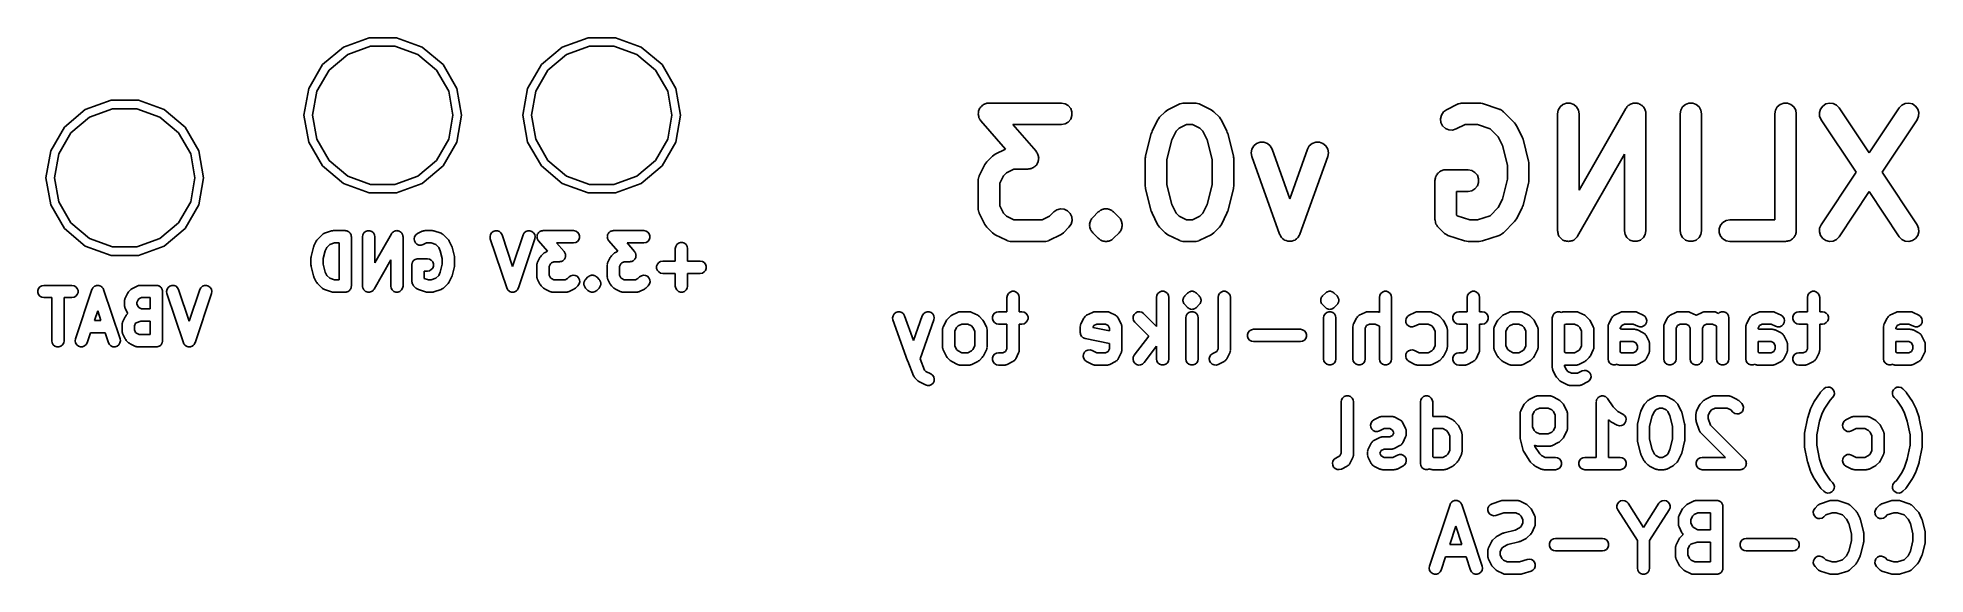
# Model space of a CAD drawing. Extents: x 53.9 to 85.1, y -80.4 to -47.1.
# Drawn here: x 54.47 to 85.12, y -55.85 to -47.13 of the extents above.
import ezdxf

# ---------------------------------------------------------------- set-up
doc = ezdxf.new("R2010")
doc.units = 0
doc.header["$MEASUREMENT"] = 0
doc.layers.add('BLACK', color=7, linetype='CONTINUOUS')

msp = doc.modelspace()

# ---------------------------------------------------------------- linework, layer by layer
at = {"layer": 'BLACK', "linetype": 'CONTINUOUS'}
for p, q in [((59.431, -47.2785), (59.8487, -47.1264)), ((59.8487, -47.1264), (60.2933, -47.1264)), ((60.2933, -47.1264), (60.711, -47.2785)), ((62.987, -47.2785), (63.4047, -47.1264)), ((63.4047, -47.1264), (63.8493, -47.1264)), ((63.8493, -47.1264), (64.267, -47.2785)), ((59.0905, -47.5642), (59.431, -47.2785)), ((59.501, -47.3997), (59.1977, -47.6542)), ((59.873, -47.2643), (59.501, -47.3997)), ((60.269, -47.2643), (59.873, -47.2643)), ((60.641, -47.3997), (60.269, -47.2643)), ((60.9443, -47.6542), (60.641, -47.3997)), ((60.711, -47.2785), (61.0515, -47.5642)), ((62.6465, -47.5642), (62.987, -47.2785)), ((63.057, -47.3997), (62.7537, -47.6542)), ((63.429, -47.2643), (63.057, -47.3997)), ((63.825, -47.2643), (63.429, -47.2643)), ((64.197, -47.3997), (63.825, -47.2643)), ((64.5003, -47.6542), (64.197, -47.3997)), ((64.267, -47.2785), (64.6075, -47.5642)), ((58.8682, -47.9492), (59.0905, -47.5642)), ((59.1977, -47.6542), (58.9997, -47.9971)), ((61.1422, -47.9971), (60.9443, -47.6542)), ((61.0515, -47.5642), (61.2738, -47.9492)), ((62.4242, -47.9492), (62.6465, -47.5642)), ((62.7537, -47.6542), (62.5557, -47.9971)), ((64.6983, -47.9971), (64.5003, -47.6542)), ((64.6075, -47.5642), (64.8298, -47.9492)), ((58.791, -48.387), (58.8682, -47.9492)), ((58.9997, -47.9971), (58.931, -48.387)), ((61.211, -48.387), (61.1422, -47.9971)), ((61.2738, -47.9492), (61.351, -48.387)), ((62.347, -48.387), (62.4242, -47.9492)), ((62.5557, -47.9971), (62.487, -48.387)), ((64.767, -48.387), (64.6983, -47.9971)), ((64.8298, -47.9492), (64.907, -48.387)), ((54.8995, -48.5802), (55.24, -48.2945)), ((55.31, -48.4157), (55.0067, -48.6702)), ((55.24, -48.2945), (55.6577, -48.1424)), ((55.682, -48.2803), (55.31, -48.4157)), ((55.6577, -48.1424), (56.1023, -48.1424)), ((56.078, -48.2803), (55.682, -48.2803)), ((56.45, -48.4157), (56.078, -48.2803)), ((56.1023, -48.1424), (56.52, -48.2945)), ((56.7533, -48.6702), (56.45, -48.4157)), ((56.52, -48.2945), (56.8605, -48.5802)), ((58.8682, -48.8248), (58.791, -48.387)), ((58.931, -48.387), (58.9997, -48.7769)), ((61.1422, -48.7769), (61.211, -48.387)), ((61.351, -48.387), (61.2738, -48.8248)), ((62.4242, -48.8248), (62.347, -48.387)), ((62.487, -48.387), (62.5557, -48.7769)), ((64.6983, -48.7769), (64.767, -48.387)), ((64.907, -48.387), (64.8298, -48.8248)), ((69.7415, -48.3661), (69.7442, -48.3492)), ((69.7442, -48.3794), (69.7415, -48.3661)), ((69.7442, -48.3321), (69.7488, -48.3194)), ((69.7442, -48.3492), (69.7442, -48.3321)), ((69.7442, -48.3929), (69.7442, -48.3794)), ((69.75, -48.409), (69.7442, -48.3929)), ((69.7488, -48.3194), (69.7509, -48.3061)), ((69.7533, -48.4258), (69.75, -48.409)), ((69.7509, -48.3061), (69.7591, -48.2911)), ((69.7603, -48.4373), (69.7533, -48.4258)), ((69.7591, -48.2911), (69.7649, -48.275)), ((69.7649, -48.275), (69.7736, -48.2647)), ((69.7736, -48.2647), (69.7801, -48.2528)), ((69.7801, -48.2528), (69.793, -48.2416)), ((69.793, -48.2416), (69.804, -48.2285)), ((69.804, -48.2285), (69.8157, -48.2217)), ((69.8157, -48.2217), (69.8259, -48.2128)), ((69.8259, -48.2128), (69.8418, -48.2066)), ((69.8418, -48.2066), (69.8566, -48.1981)), ((69.8566, -48.1981), (69.87, -48.1957)), ((69.87, -48.1957), (69.8826, -48.1908)), ((69.8826, -48.1908), (69.8997, -48.1905)), ((69.8997, -48.1905), (69.9165, -48.1875)), ((69.9165, -48.1875), (71.0927, -48.1875)), ((71.0927, -48.1875), (71.1525, -48.1981)), ((71.1525, -48.1981), (71.2052, -48.2285)), ((71.2052, -48.2285), (71.2442, -48.275)), ((71.2442, -48.275), (71.265, -48.3321)), ((71.265, -48.3929), (71.2442, -48.45)), ((71.265, -48.3321), (71.265, -48.3929)), ((72.6719, -48.4427), (72.688, -48.4197)), ((72.688, -48.4197), (72.7785, -48.3293)), ((72.7785, -48.3293), (72.8014, -48.3132)), ((72.8014, -48.3132), (72.824, -48.2965)), ((72.824, -48.2965), (73.0049, -48.206)), ((73.0049, -48.206), (73.0146, -48.2031)), ((73.0146, -48.2031), (73.0233, -48.1981)), ((73.0233, -48.1981), (73.0435, -48.1945)), ((73.0435, -48.1945), (73.0632, -48.1887)), ((73.0632, -48.1887), (73.0732, -48.1893)), ((73.0732, -48.1893), (73.0832, -48.1875)), ((73.0832, -48.1875), (73.2641, -48.1875)), ((73.2641, -48.1875), (73.2741, -48.1893)), ((73.2741, -48.1893), (73.2841, -48.1887)), ((73.2841, -48.1887), (73.3038, -48.1945)), ((73.3038, -48.1945), (73.324, -48.1981)), ((73.324, -48.1981), (73.3327, -48.2031)), ((73.3327, -48.2031), (73.3424, -48.206)), ((73.3424, -48.206), (73.5233, -48.2965)), ((73.5233, -48.2965), (73.5458, -48.3132)), ((73.5458, -48.3132), (73.5688, -48.3293)), ((73.5688, -48.3293), (73.6593, -48.4197)), ((73.6593, -48.4197), (73.6754, -48.4427)), ((77.2513, -48.4425), (77.2655, -48.3834)), ((77.2655, -48.3834), (77.2989, -48.3327)), ((77.2989, -48.3327), (77.3478, -48.2965)), ((77.3478, -48.2965), (77.5287, -48.206)), ((77.5287, -48.206), (77.5384, -48.2031)), ((77.5384, -48.2031), (77.5471, -48.1981)), ((77.5471, -48.1981), (77.5673, -48.1945)), ((77.5673, -48.1945), (77.587, -48.1887)), ((77.587, -48.1887), (77.597, -48.1893)), ((77.597, -48.1893), (77.607, -48.1875)), ((77.607, -48.1875), (77.8784, -48.1875)), ((77.8784, -48.1875), (77.906, -48.1924)), ((77.906, -48.1924), (77.9337, -48.1965)), ((77.9337, -48.1965), (78.2052, -48.287)), ((78.2052, -48.287), (78.214, -48.2918)), ((78.214, -48.2918), (78.2238, -48.2944)), ((78.2238, -48.2944), (78.2406, -48.3062)), ((78.2406, -48.3062), (78.2586, -48.3159)), ((78.2586, -48.3159), (78.2653, -48.3235)), ((78.2653, -48.3235), (78.2736, -48.3293)), ((78.2736, -48.3293), (78.4545, -48.5102)), ((79.151, -48.3625), (79.1616, -48.3027)), ((79.151, -50.2625), (79.151, -48.3625)), ((79.1616, -48.3027), (79.192, -48.25)), ((79.192, -48.25), (79.2385, -48.211)), ((79.2385, -48.211), (79.2956, -48.1902)), ((79.2956, -48.1902), (79.3564, -48.1902)), ((79.3564, -48.1902), (79.4135, -48.211)), ((79.4135, -48.211), (79.4601, -48.25)), ((79.4601, -48.25), (79.4905, -48.3027)), ((79.4905, -48.3027), (79.501, -48.3625)), ((79.501, -49.6035), (80.2598, -48.2757)), ((79.501, -48.3625), (79.501, -49.6035)), ((80.2598, -48.2757), (80.2698, -48.2636)), ((80.2698, -48.2636), (80.2777, -48.25)), ((80.2777, -48.25), (80.2891, -48.2404)), ((80.2891, -48.2404), (80.2987, -48.229)), ((80.2987, -48.229), (80.3122, -48.2211)), ((80.3122, -48.2211), (80.3242, -48.211)), ((80.3242, -48.211), (80.3383, -48.2059)), ((80.3383, -48.2059), (80.3512, -48.1983)), ((80.3512, -48.1983), (80.3666, -48.1956)), ((80.3666, -48.1956), (80.3813, -48.1902)), ((80.3813, -48.1902), (80.3963, -48.1902)), ((80.3963, -48.1902), (80.411, -48.1875)), ((80.411, -48.1875), (80.4264, -48.1902)), ((80.4264, -48.1902), (80.4421, -48.1902)), ((80.4421, -48.1902), (80.4562, -48.1953)), ((80.4562, -48.1953), (80.4709, -48.1978)), ((80.4709, -48.1978), (80.4845, -48.2056)), ((80.4845, -48.2056), (80.4992, -48.211)), ((80.4992, -48.211), (80.5107, -48.2206)), ((80.5107, -48.2206), (80.5236, -48.228)), ((80.5236, -48.228), (80.5338, -48.2399)), ((80.5338, -48.2399), (80.5458, -48.25)), ((80.5458, -48.25), (80.5533, -48.263)), ((80.5533, -48.263), (80.5629, -48.2743)), ((80.5629, -48.2743), (80.5683, -48.2891)), ((80.5683, -48.2891), (80.5762, -48.3027)), ((80.5762, -48.3027), (80.5788, -48.3174)), ((80.5788, -48.3174), (80.5839, -48.3314)), ((80.5839, -48.3314), (80.584, -48.3471)), ((80.584, -48.3471), (80.5867, -48.3625)), ((80.5867, -48.3625), (80.5867, -50.2625)), ((81.1415, -48.3625), (81.1521, -48.3027)), ((81.1415, -50.2625), (81.1415, -48.3625)), ((81.1521, -48.3027), (81.1824, -48.25)), ((81.1824, -48.25), (81.229, -48.211)), ((81.229, -48.211), (81.2861, -48.1902)), ((81.2861, -48.1902), (81.3469, -48.1902)), ((81.3469, -48.1902), (81.404, -48.211)), ((81.404, -48.211), (81.4506, -48.25)), ((81.4506, -48.25), (81.4809, -48.3027)), ((81.4809, -48.3027), (81.4915, -48.3625)), ((81.4915, -48.3625), (81.4915, -50.2625)), ((82.6796, -48.3625), (82.6901, -48.3027)), ((82.6796, -50.0875), (82.6796, -48.3625)), ((82.6901, -48.3027), (82.7205, -48.25)), ((82.7205, -48.25), (82.7671, -48.211)), ((82.7671, -48.211), (82.8242, -48.1902)), ((82.8242, -48.1902), (82.885, -48.1902)), ((82.885, -48.1902), (82.9421, -48.211)), ((82.9421, -48.211), (82.9887, -48.25)), ((82.9887, -48.25), (83.019, -48.3027)), ((83.019, -48.3027), (83.0296, -48.3625)), ((83.0296, -48.3625), (83.0296, -50.2625)), ((83.4045, -48.3433), (83.4215, -48.285)), ((83.4084, -48.4039), (83.4045, -48.3433)), ((83.4328, -48.4596), (83.4084, -48.4039)), ((83.4215, -48.285), (83.4575, -48.236)), ((83.4575, -48.236), (83.5081, -48.2023)), ((83.5081, -48.2023), (83.5671, -48.1879)), ((83.5671, -48.1879), (83.6275, -48.1946)), ((83.6275, -48.1946), (83.682, -48.2215)), ((83.682, -48.2215), (83.724, -48.2655)), ((83.724, -48.2655), (84.2117, -48.997)), ((84.2117, -48.997), (84.6995, -48.2655)), ((84.6995, -48.2655), (84.7414, -48.2215)), ((84.7414, -48.2215), (84.7959, -48.1946)), ((84.7959, -48.1946), (84.8563, -48.1879)), ((84.8563, -48.1879), (84.9154, -48.2023)), ((84.9154, -48.2023), (84.966, -48.236)), ((84.966, -48.236), (85.0019, -48.285)), ((85.0151, -48.4039), (84.9907, -48.4596)), ((85.0019, -48.285), (85.019, -48.3433)), ((85.019, -48.3433), (85.0151, -48.4039)), ((54.6772, -48.9652), (54.8995, -48.5802)), ((55.0067, -48.6702), (54.8087, -49.0131)), ((56.9512, -49.0131), (56.7533, -48.6702)), ((56.8605, -48.5802), (57.0828, -48.9652)), ((69.7649, -48.45), (69.7603, -48.4373)), ((69.7759, -48.4631), (69.7649, -48.45)), ((69.7848, -48.4778), (69.7759, -48.4631)), ((70.1864, -48.9367), (69.7848, -48.4778)), ((71.0927, -48.5375), (70.3022, -48.5375)), ((70.3022, -48.5375), (70.6815, -48.9711)), ((71.1525, -48.527), (71.0927, -48.5375)), ((71.2052, -48.4966), (71.1525, -48.527)), ((71.2442, -48.45), (71.2052, -48.4966)), ((72.461, -49.0439), (72.5515, -48.682)), ((72.5515, -48.682), (72.5593, -48.6645)), ((72.5593, -48.6645), (72.5647, -48.6462)), ((72.5647, -48.6462), (72.6552, -48.4652)), ((72.6552, -48.4652), (72.6719, -48.4427)), ((72.9556, -48.6471), (72.8864, -48.7855)), ((73.0059, -48.5968), (72.9556, -48.6471)), ((73.1245, -48.5375), (73.0059, -48.5968)), ((73.2228, -48.5375), (73.1245, -48.5375)), ((73.3414, -48.5968), (73.2228, -48.5375)), ((73.3917, -48.6471), (73.3414, -48.5968)), ((73.4609, -48.7855), (73.3917, -48.6471)), ((73.6754, -48.4427), (73.6921, -48.4652)), ((73.6921, -48.4652), (73.7825, -48.6462)), ((73.7825, -48.6462), (73.788, -48.6645)), ((73.788, -48.6645), (73.7958, -48.682)), ((73.7958, -48.682), (73.8863, -49.0439)), ((77.2583, -48.5029), (77.2513, -48.4425)), ((77.2855, -48.5573), (77.2583, -48.5029)), ((77.3296, -48.599), (77.2855, -48.5573)), ((77.3854, -48.6232), (77.3296, -48.599)), ((77.446, -48.6269), (77.3854, -48.6232)), ((77.5043, -48.6095), (77.446, -48.6269)), ((77.6483, -48.5375), (77.5043, -48.6095)), ((77.85, -48.5375), (77.6483, -48.5375)), ((78.0553, -48.606), (77.85, -48.5375)), ((78.187, -48.7376), (78.0553, -48.606)), ((78.2561, -48.876), (78.187, -48.7376)), ((78.4545, -48.5102), (78.4706, -48.5332)), ((78.4706, -48.5332), (78.4873, -48.5557)), ((78.4873, -48.5557), (78.5778, -48.7366)), ((78.5778, -48.7366), (78.5832, -48.755)), ((84.0014, -49.3125), (83.4328, -48.4596)), ((84.9907, -48.4596), (84.4221, -49.3125)), ((54.6, -49.403), (54.6772, -48.9652)), ((54.8087, -49.0131), (54.74, -49.403)), ((57.02, -49.403), (56.9512, -49.0131)), ((57.0828, -48.9652), (57.16, -49.403)), ((59.0905, -49.2098), (58.8682, -48.8248)), ((58.9997, -48.7769), (59.1977, -49.1198)), ((60.9443, -49.1198), (61.1422, -48.7769)), ((61.2738, -48.8248), (61.0515, -49.2098)), ((62.6465, -49.2098), (62.4242, -48.8248)), ((62.5557, -48.7769), (62.7537, -49.1198)), ((64.5003, -49.1198), (64.6983, -48.7769)), ((64.8298, -48.8248), (64.6075, -49.2098)), ((69.9737, -49.0531), (69.9967, -49.037)), ((69.9967, -49.037), (70.0192, -49.0203)), ((70.0192, -49.0203), (70.1864, -48.9367)), ((70.6815, -48.9711), (70.6904, -48.9857)), ((70.6904, -48.9857), (70.7014, -48.9988)), ((70.7014, -48.9988), (70.706, -49.0115)), ((70.706, -49.0115), (70.713, -49.0231)), ((70.713, -49.0231), (70.7163, -49.0399)), ((70.7163, -49.0399), (70.7222, -49.0559)), ((72.4595, -49.0652), (72.461, -49.0439)), ((72.8864, -48.7855), (72.8058, -49.1079)), ((73.5415, -49.1079), (73.4609, -48.7855)), ((73.8863, -49.0439), (73.8878, -49.0652)), ((74.1748, -48.9948), (74.1858, -48.935)), ((74.185, -49.0547), (74.1748, -48.9948)), ((74.1858, -48.935), (74.2165, -48.8826)), ((74.2165, -48.8826), (74.2633, -48.8438)), ((74.2633, -48.8438), (74.3205, -48.8233)), ((74.3205, -48.8233), (74.3813, -48.8237)), ((74.3813, -48.8237), (74.4382, -48.8448)), ((74.4382, -48.8448), (74.4846, -48.8842)), ((74.4846, -48.8842), (74.5146, -48.937)), ((74.5146, -48.937), (74.8022, -49.7422)), ((74.8022, -49.7422), (75.0898, -48.937)), ((75.0898, -48.937), (75.1199, -48.8842)), ((75.1199, -48.8842), (75.1662, -48.8448)), ((75.1662, -48.8448), (75.2232, -48.8237)), ((75.2232, -48.8237), (75.2839, -48.8233)), ((75.2839, -48.8233), (75.3412, -48.8438)), ((75.3412, -48.8438), (75.388, -48.8826)), ((75.388, -48.8826), (75.4187, -48.935)), ((75.4187, -48.935), (75.4296, -48.9948)), ((75.4296, -48.9948), (75.4194, -49.0547)), ((78.3367, -49.1984), (78.2561, -48.876)), ((78.5832, -48.755), (78.591, -48.7725)), ((78.591, -48.7725), (78.6815, -49.1344)), ((80.2367, -49.0215), (79.478, -50.3493)), ((80.2367, -50.2625), (80.2367, -49.0215)), ((59.431, -49.4955), (59.0905, -49.2098)), ((59.1977, -49.1198), (59.501, -49.3743)), ((60.641, -49.3743), (60.9443, -49.1198)), ((61.0515, -49.2098), (60.711, -49.4955)), ((62.987, -49.4955), (62.6465, -49.2098)), ((62.7537, -49.1198), (63.057, -49.3743)), ((64.197, -49.3743), (64.5003, -49.1198)), ((64.6075, -49.2098), (64.267, -49.4955)), ((69.76, -49.37), (69.8505, -49.189)), ((69.8505, -49.189), (69.8671, -49.1665)), ((69.8671, -49.1665), (69.8832, -49.1435)), ((69.8832, -49.1435), (69.9737, -49.0531)), ((70.2011, -49.3206), (70.1508, -49.3709)), ((70.3197, -49.2613), (70.2011, -49.3206)), ((70.5498, -49.2613), (70.3197, -49.2613)), ((70.5667, -49.2584), (70.5498, -49.2613)), ((70.5838, -49.258), (70.5667, -49.2584)), ((70.5964, -49.2531), (70.5838, -49.258)), ((70.6097, -49.2508), (70.5964, -49.2531)), ((70.6245, -49.2422), (70.6097, -49.2508)), ((70.6405, -49.236), (70.6245, -49.2422)), ((70.6506, -49.2271), (70.6405, -49.236)), ((70.6623, -49.2204), (70.6506, -49.2271)), ((70.6733, -49.2073), (70.6623, -49.2204)), ((70.6862, -49.196), (70.6733, -49.2073)), ((70.6927, -49.1842), (70.6862, -49.196)), ((70.7014, -49.1738), (70.6927, -49.1842)), ((70.7072, -49.1578), (70.7014, -49.1738)), ((70.7155, -49.1428), (70.7072, -49.1578)), ((70.7176, -49.1294), (70.7155, -49.1428)), ((70.7222, -49.1167), (70.7176, -49.1294)), ((70.7222, -49.0559), (70.7222, -49.0695)), ((70.7222, -49.0695), (70.7248, -49.0827)), ((70.7248, -49.0827), (70.7222, -49.0996)), ((70.7222, -49.0996), (70.7222, -49.1167)), ((72.4558, -49.0863), (72.4595, -49.0652)), ((72.4558, -49.5387), (72.4558, -49.0863)), ((72.8058, -49.1079), (72.8058, -49.5172)), ((73.5415, -49.5172), (73.5415, -49.1079)), ((73.8878, -49.0652), (73.8915, -49.0863)), ((73.8915, -49.0863), (73.8915, -49.5387)), ((74.6374, -50.3214), (74.185, -49.0547)), ((75.4194, -49.0547), (74.967, -50.3214)), ((77.184, -49.3607), (77.1938, -49.349)), ((77.1938, -49.349), (77.2015, -49.3357)), ((77.2015, -49.3357), (77.2132, -49.3259)), ((77.2132, -49.3259), (77.2231, -49.3142)), ((77.2231, -49.3142), (77.2363, -49.3065)), ((77.2363, -49.3065), (77.248, -49.2967)), ((77.248, -49.2967), (77.2624, -49.2914)), ((77.2624, -49.2914), (77.2757, -49.2838)), ((77.2757, -49.2838), (77.2908, -49.2811)), ((77.2908, -49.2811), (77.3052, -49.2759)), ((77.3052, -49.2759), (77.3205, -49.2759)), ((77.3205, -49.2759), (77.3355, -49.2732)), ((77.3355, -49.2732), (77.6975, -49.2732)), ((77.6975, -49.2732), (77.7573, -49.2838)), ((77.7573, -49.2838), (77.8099, -49.3142)), ((77.8099, -49.3142), (77.849, -49.3607)), ((78.3367, -49.4267), (78.3367, -49.1984)), ((78.6815, -49.1344), (78.683, -49.1557)), ((78.683, -49.1557), (78.6867, -49.1768)), ((78.6867, -49.1768), (78.6867, -49.4482)), ((83.4328, -50.1654), (84.0014, -49.3125)), ((84.4221, -49.3125), (84.9907, -50.1654)), ((54.6772, -49.8408), (54.6, -49.403)), ((54.74, -49.403), (54.8087, -49.7929)), ((56.9512, -49.7929), (57.02, -49.403)), ((57.16, -49.403), (57.0828, -49.8408)), ((59.8487, -49.6476), (59.431, -49.4955)), ((59.501, -49.3743), (59.873, -49.5097)), ((60.2933, -49.6476), (59.8487, -49.6476)), ((59.873, -49.5097), (60.269, -49.5097)), ((60.269, -49.5097), (60.641, -49.3743)), ((60.711, -49.4955), (60.2933, -49.6476)), ((63.4047, -49.6476), (62.987, -49.4955)), ((63.057, -49.3743), (63.429, -49.5097)), ((63.8493, -49.6476), (63.4047, -49.6476)), ((63.429, -49.5097), (63.825, -49.5097)), ((63.825, -49.5097), (64.197, -49.3743)), ((64.267, -49.4955), (63.8493, -49.6476)), ((69.7415, -49.4482), (69.7433, -49.4383)), ((69.7415, -49.9006), (69.7415, -49.4482)), ((69.7426, -49.4282), (69.7485, -49.4086)), ((69.7433, -49.4383), (69.7426, -49.4282)), ((69.7485, -49.4086), (69.7521, -49.3884)), ((69.7521, -49.3884), (69.7571, -49.3796)), ((69.7571, -49.3796), (69.76, -49.37)), ((70.1508, -49.3709), (70.0915, -49.4896)), ((70.0915, -49.4896), (70.0915, -49.8593)), ((72.4595, -49.5598), (72.4558, -49.5387)), ((72.461, -49.5812), (72.4595, -49.5598)), ((72.5515, -49.9431), (72.461, -49.5812)), ((72.8058, -49.5172), (72.8864, -49.8395)), ((73.4609, -49.8395), (73.5415, -49.5172)), ((73.8863, -49.5812), (73.7958, -49.9431)), ((73.8878, -49.5598), (73.8863, -49.5812)), ((73.8915, -49.5387), (73.8878, -49.5598)), ((77.1605, -49.4482), (77.1632, -49.4332)), ((77.1605, -50.0816), (77.1605, -49.4482)), ((77.1632, -49.4178), (77.1684, -49.4035)), ((77.1632, -49.4332), (77.1632, -49.4178)), ((77.1684, -49.4035), (77.1711, -49.3884)), ((77.1711, -49.3884), (77.1788, -49.3751)), ((77.1788, -49.3751), (77.184, -49.3607)), ((77.6975, -49.6232), (77.5105, -49.6232)), ((77.5105, -49.6232), (77.5105, -50.0091)), ((77.7573, -49.6127), (77.6975, -49.6232)), ((77.8099, -49.5823), (77.7573, -49.6127)), ((77.849, -49.5357), (77.8099, -49.5823)), ((77.849, -49.3607), (77.8698, -49.4178)), ((77.8698, -49.4786), (77.849, -49.5357)), ((77.8698, -49.4178), (77.8698, -49.4786)), ((78.2561, -49.7491), (78.3367, -49.4267)), ((78.6815, -49.4907), (78.591, -49.8526)), ((78.683, -49.4693), (78.6815, -49.4907)), ((78.6867, -49.4482), (78.683, -49.4693)), ((84.2117, -49.628), (83.724, -50.3596)), ((84.6995, -50.3596), (84.2117, -49.628)), ((54.8995, -50.2258), (54.6772, -49.8408)), ((54.8087, -49.7929), (55.0067, -50.1358)), ((56.7533, -50.1358), (56.9512, -49.7929)), ((57.0828, -49.8408), (56.8605, -50.2258)), ((69.7433, -49.9106), (69.7415, -49.9006)), ((69.7426, -49.9206), (69.7433, -49.9106)), ((69.7485, -49.9403), (69.7426, -49.9206)), ((69.7521, -49.9605), (69.7485, -49.9403)), ((69.7571, -49.9692), (69.7521, -49.9605)), ((69.76, -49.9789), (69.7571, -49.9692)), ((70.0915, -49.8593), (70.1508, -49.9779)), ((70.8986, -50.0282), (70.9689, -49.9578)), ((70.9689, -49.9578), (71.0187, -49.923)), ((71.0187, -49.923), (71.0774, -49.9072)), ((71.0774, -49.9072), (71.138, -49.9125)), ((71.138, -49.9125), (71.1931, -49.9382)), ((71.1931, -49.9382), (71.236, -49.9812)), ((71.6023, -50.0483), (71.6928, -49.9578)), ((71.6928, -49.9578), (71.7053, -49.949)), ((71.7053, -49.949), (71.7161, -49.9382)), ((71.7161, -49.9382), (71.7231, -49.935)), ((71.7231, -49.935), (71.729, -49.93)), ((71.729, -49.93), (71.7362, -49.9274)), ((71.7362, -49.9274), (71.7425, -49.923)), ((71.7425, -49.923), (71.7573, -49.919)), ((71.7573, -49.919), (71.7712, -49.9125)), ((71.7712, -49.9125), (71.7789, -49.9119)), ((71.7789, -49.9119), (71.7861, -49.9092)), ((71.7861, -49.9092), (71.7938, -49.9092)), ((71.7938, -49.9092), (71.8012, -49.9072)), ((71.8012, -49.9072), (71.8165, -49.9086)), ((71.8165, -49.9086), (71.8318, -49.9072)), ((71.8318, -49.9072), (71.8392, -49.9092)), ((71.8392, -49.9092), (71.8469, -49.9092)), ((71.8469, -49.9092), (71.8541, -49.9119)), ((71.8541, -49.9119), (71.8618, -49.9125)), ((71.8618, -49.9125), (71.8757, -49.919)), ((71.8757, -49.919), (71.8905, -49.923)), ((71.8905, -49.923), (71.8968, -49.9274)), ((71.8968, -49.9274), (71.904, -49.93)), ((71.904, -49.93), (71.9099, -49.935)), ((71.9099, -49.935), (71.9169, -49.9382)), ((71.9169, -49.9382), (71.9277, -49.949)), ((71.9277, -49.949), (71.9402, -49.9578)), ((71.9402, -49.9578), (72.0307, -50.0483)), ((72.5593, -49.9605), (72.5515, -49.9431)), ((72.5647, -49.9789), (72.5593, -49.9605)), ((72.8864, -49.8395), (72.9556, -49.9779)), ((73.3917, -49.9779), (73.4609, -49.8395)), ((73.788, -49.9605), (73.7825, -49.9789)), ((73.7958, -49.9431), (73.788, -49.9605)), ((78.0553, -50.0191), (78.187, -49.8874)), ((78.187, -49.8874), (78.2561, -49.7491)), ((78.5778, -49.8884), (78.4873, -50.0694)), ((78.5832, -49.8701), (78.5778, -49.8884)), ((78.591, -49.8526), (78.5832, -49.8701)), ((55.24, -50.5115), (54.8995, -50.2258)), ((55.0067, -50.1358), (55.31, -50.3903)), ((56.45, -50.3903), (56.7533, -50.1358)), ((56.8605, -50.2258), (56.52, -50.5115)), ((59.1251, -50.3051), (59.2394, -50.267)), ((59.2394, -50.267), (59.2552, -50.2647)), ((59.2552, -50.2647), (59.271, -50.2619)), ((59.271, -50.2619), (59.4615, -50.2619)), ((59.4615, -50.2619), (59.4701, -50.2634)), ((59.4701, -50.2634), (59.4788, -50.2634)), ((59.4788, -50.2634), (59.4871, -50.2664)), ((59.4871, -50.2664), (59.4957, -50.2679)), ((59.4957, -50.2679), (59.5033, -50.2723)), ((59.5033, -50.2723), (59.5115, -50.2753)), ((59.5115, -50.2753), (59.5182, -50.2809)), ((59.7658, -50.2976), (59.7924, -50.2753)), ((59.7924, -50.2753), (59.8251, -50.2634)), ((59.8251, -50.2634), (59.8598, -50.2634)), ((59.8598, -50.2634), (59.8924, -50.2753)), ((59.8924, -50.2753), (59.919, -50.2976)), ((60.2427, -50.2811), (60.2496, -50.2753)), ((60.2496, -50.2753), (60.2576, -50.2724)), ((60.2576, -50.2724), (60.265, -50.2681)), ((60.265, -50.2681), (60.2738, -50.2665)), ((60.2738, -50.2665), (60.2822, -50.2634)), ((60.2822, -50.2634), (60.2907, -50.2634)), ((60.2907, -50.2634), (60.2991, -50.2619)), ((60.2991, -50.2619), (60.308, -50.2634)), ((60.308, -50.2634), (60.3169, -50.2634)), ((60.3169, -50.2634), (60.3249, -50.2663)), ((60.3249, -50.2663), (60.3334, -50.2678)), ((60.3334, -50.2678), (60.3411, -50.2722)), ((60.3411, -50.2722), (60.3496, -50.2753)), ((60.3496, -50.2753), (60.3561, -50.2808)), ((60.6358, -50.3106), (60.712, -50.2725)), ((60.712, -50.2725), (60.7175, -50.2708)), ((60.7175, -50.2708), (60.7225, -50.2679)), ((60.7225, -50.2679), (60.7341, -50.2659)), ((60.7341, -50.2659), (60.7453, -50.2626)), ((60.7453, -50.2626), (60.751, -50.2629)), ((60.751, -50.2629), (60.7567, -50.2619)), ((60.7567, -50.2619), (60.871, -50.2619)), ((60.871, -50.2619), (60.8868, -50.2647)), ((60.8868, -50.2647), (60.9026, -50.267)), ((60.9026, -50.267), (61.0169, -50.3051)), ((61.8379, -50.2956), (61.8651, -50.274)), ((61.8651, -50.274), (61.898, -50.263)), ((61.898, -50.263), (61.9328, -50.2639)), ((61.9328, -50.2639), (61.9651, -50.2767)), ((62.3937, -50.2767), (62.426, -50.2639)), ((62.426, -50.2639), (62.4607, -50.263)), ((62.4607, -50.263), (62.4937, -50.274)), ((62.4937, -50.274), (62.5209, -50.2956)), ((62.6228, -50.2764), (62.632, -50.2728)), ((62.632, -50.2728), (62.6404, -50.2679)), ((62.6404, -50.2679), (62.648, -50.2666)), ((62.648, -50.2666), (62.6552, -50.2638)), ((62.6552, -50.2638), (62.665, -50.2636)), ((62.665, -50.2636), (62.6746, -50.2619)), ((62.6746, -50.2619), (63.1699, -50.2619)), ((63.1699, -50.2619), (63.2041, -50.2679)), ((63.2041, -50.2679), (63.2341, -50.2853)), ((63.7657, -50.2764), (63.7748, -50.2728)), ((63.7748, -50.2728), (63.7833, -50.2679)), ((63.7833, -50.2679), (63.7909, -50.2666)), ((63.7909, -50.2666), (63.7981, -50.2638)), ((63.7981, -50.2638), (63.8079, -50.2636)), ((63.8079, -50.2636), (63.8175, -50.2619)), ((63.8175, -50.2619), (64.3127, -50.2619)), ((64.3127, -50.2619), (64.3469, -50.2679)), ((64.3469, -50.2679), (64.377, -50.2853)), ((69.8505, -50.1598), (69.76, -49.9789)), ((69.8671, -50.1823), (69.8505, -50.1598)), ((69.8832, -50.2053), (69.8671, -50.1823)), ((69.9737, -50.2958), (69.8832, -50.2053)), ((70.1508, -49.9779), (70.2011, -50.0282)), ((70.2011, -50.0282), (70.3197, -50.0875)), ((70.3197, -50.0875), (70.7799, -50.0875)), ((70.7799, -50.0875), (70.8986, -50.0282)), ((71.2164, -50.2053), (71.126, -50.2958)), ((71.2513, -50.1555), (71.2164, -50.2053)), ((71.236, -49.9812), (71.2617, -50.0363)), ((71.267, -50.0968), (71.2513, -50.1555)), ((71.2617, -50.0363), (71.267, -50.0968)), ((71.5517, -50.1568), (71.5557, -50.142)), ((71.553, -50.172), (71.5517, -50.1568)), ((71.5517, -50.1873), (71.553, -50.172)), ((71.5557, -50.2021), (71.5517, -50.1873)), ((71.5557, -50.142), (71.557, -50.1268)), ((71.557, -50.2173), (71.5557, -50.2021)), ((71.557, -50.1268), (71.5635, -50.1129)), ((71.5635, -50.2312), (71.557, -50.2173)), ((71.5635, -50.1129), (71.5674, -50.0981)), ((71.5674, -50.246), (71.5635, -50.2312)), ((71.5674, -50.0981), (71.5762, -50.0855)), ((71.5762, -50.2585), (71.5674, -50.246)), ((71.5762, -50.0855), (71.5827, -50.0717)), ((71.5827, -50.2724), (71.5762, -50.2585)), ((71.5827, -50.0717), (71.5935, -50.0608)), ((71.5935, -50.2832), (71.5827, -50.2724)), ((71.5935, -50.0608), (71.6023, -50.0483)), ((72.0307, -50.0483), (72.0395, -50.0608)), ((72.0395, -50.0608), (72.0503, -50.0717)), ((72.0503, -50.2724), (72.0395, -50.2832)), ((72.0503, -50.0717), (72.0568, -50.0855)), ((72.0568, -50.2585), (72.0503, -50.2724)), ((72.0568, -50.0855), (72.0656, -50.0981)), ((72.0656, -50.246), (72.0568, -50.2585)), ((72.0656, -50.0981), (72.0695, -50.1129)), ((72.0695, -50.2312), (72.0656, -50.246)), ((72.0695, -50.1129), (72.076, -50.1268)), ((72.076, -50.2173), (72.0695, -50.2312)), ((72.076, -50.1268), (72.0773, -50.142)), ((72.0773, -50.2021), (72.076, -50.2173)), ((72.0773, -50.142), (72.0813, -50.1568)), ((72.0813, -50.1873), (72.0773, -50.2021)), ((72.0813, -50.1568), (72.08, -50.172)), ((72.08, -50.172), (72.0813, -50.1873)), ((72.6552, -50.1598), (72.5647, -49.9789)), ((72.6719, -50.1823), (72.6552, -50.1598)), ((72.688, -50.2053), (72.6719, -50.1823)), ((72.7785, -50.2958), (72.688, -50.2053)), ((72.9556, -49.9779), (73.0059, -50.0282)), ((73.0059, -50.0282), (73.1245, -50.0875)), ((73.1245, -50.0875), (73.2228, -50.0875)), ((73.2228, -50.0875), (73.3414, -50.0282)), ((73.3414, -50.0282), (73.3917, -49.9779)), ((73.6593, -50.2053), (73.5688, -50.2958)), ((73.6754, -50.1824), (73.6593, -50.2053)), ((73.6921, -50.1598), (73.6754, -50.1824)), ((73.7825, -49.9789), (73.6921, -50.1598)), ((77.1619, -50.0892), (77.1605, -50.0816)), ((77.1612, -50.0968), (77.1619, -50.0892)), ((77.1671, -50.1189), (77.1612, -50.0968)), ((77.1711, -50.1414), (77.1671, -50.1189)), ((77.1749, -50.1481), (77.1711, -50.1414)), ((77.1769, -50.1555), (77.1749, -50.1481)), ((77.1901, -50.1743), (77.1769, -50.1555)), ((77.2015, -50.1941), (77.1901, -50.1743)), ((77.2074, -50.199), (77.2015, -50.1941)), ((77.2118, -50.2053), (77.2074, -50.199)), ((77.3023, -50.2958), (77.2118, -50.2053)), ((77.5105, -50.0091), (77.5206, -50.0191)), ((77.5206, -50.0191), (77.7259, -50.0875)), ((77.7259, -50.0875), (77.85, -50.0875)), ((77.85, -50.0875), (78.0553, -50.0191)), ((78.4545, -50.1148), (78.2736, -50.2958)), ((78.4706, -50.0919), (78.4545, -50.1148)), ((78.4873, -50.0694), (78.4706, -50.0919)), ((79.1537, -50.278), (79.151, -50.2625)), ((80.2473, -50.3224), (80.2367, -50.2625)), ((80.5867, -50.2625), (80.5762, -50.3224)), ((81.1521, -50.3224), (81.1415, -50.2625)), ((81.4915, -50.2625), (81.4809, -50.3224)), ((81.7775, -50.2321), (81.7983, -50.175)), ((81.7775, -50.2929), (81.7775, -50.2321)), ((81.7983, -50.175), (81.8373, -50.1285)), ((81.8373, -50.1285), (81.89, -50.0981)), ((81.89, -50.0981), (81.9498, -50.0875)), ((81.9498, -50.0875), (82.6796, -50.0875)), ((83.0296, -50.2625), (83.0269, -50.2776)), ((83.4045, -50.2818), (83.4084, -50.2211)), ((83.4084, -50.2211), (83.4328, -50.1654)), ((84.9907, -50.1654), (85.0151, -50.2211)), ((85.0151, -50.2211), (85.019, -50.2818)), ((55.6577, -50.6636), (55.24, -50.5115)), ((55.31, -50.3903), (55.682, -50.5257)), ((55.682, -50.5257), (56.078, -50.5257)), ((56.078, -50.5257), (56.45, -50.3903)), ((56.52, -50.5115), (56.1023, -50.6636)), ((58.9073, -50.6805), (58.9454, -50.5281)), ((58.9454, -50.5281), (58.9499, -50.5181)), ((58.9499, -50.5181), (58.953, -50.5077)), ((58.953, -50.5077), (58.9911, -50.4315)), ((58.9911, -50.4315), (59.0006, -50.4186)), ((59.0006, -50.4186), (59.0098, -50.4055)), ((59.0098, -50.4055), (59.086, -50.3293)), ((59.086, -50.3293), (59.0907, -50.326)), ((59.0907, -50.326), (59.0946, -50.3217)), ((59.0946, -50.3217), (59.1049, -50.3161)), ((59.1049, -50.3161), (59.1145, -50.3094)), ((59.1145, -50.3094), (59.12, -50.3079)), ((59.12, -50.3079), (59.1251, -50.3051)), ((59.1627, -50.5354), (59.1368, -50.5873)), ((59.2107, -50.4874), (59.1627, -50.5354)), ((59.2872, -50.4619), (59.2107, -50.4874)), ((59.3615, -50.4619), (59.2872, -50.4619)), ((59.3615, -51.0619), (59.3615, -50.4619)), ((59.5182, -50.2809), (59.5258, -50.2853)), ((59.5258, -50.2853), (59.5314, -50.292)), ((59.5314, -50.292), (59.5381, -50.2976)), ((59.5381, -50.2976), (59.5425, -50.3052)), ((59.5425, -50.3052), (59.5481, -50.3119)), ((59.5481, -50.3119), (59.5511, -50.3201)), ((59.5511, -50.3201), (59.5554, -50.3277)), ((59.5554, -50.3277), (59.557, -50.3363)), ((59.557, -50.3363), (59.56, -50.3445)), ((59.56, -50.3445), (59.56, -50.3533)), ((59.56, -50.3533), (59.5615, -50.3619)), ((59.5615, -50.3619), (59.5615, -51.1619)), ((59.7424, -50.3619), (59.7485, -50.3277)), ((59.7424, -51.1619), (59.7424, -50.3619)), ((59.7485, -50.3277), (59.7658, -50.2976)), ((59.919, -50.2976), (59.9364, -50.3277)), ((59.9364, -50.3277), (59.9424, -50.3619)), ((59.9424, -50.7853), (60.2127, -50.3123)), ((59.9424, -50.3619), (59.9424, -50.7853)), ((60.2127, -50.3123), (60.2185, -50.3054)), ((60.2185, -50.3054), (60.223, -50.2976)), ((60.223, -50.2976), (60.2295, -50.2921)), ((60.2295, -50.2921), (60.235, -50.2856)), ((60.235, -50.2856), (60.2427, -50.2811)), ((60.3561, -50.2808), (60.3635, -50.285)), ((60.3635, -50.285), (60.3693, -50.2919)), ((60.3693, -50.2919), (60.3762, -50.2976)), ((60.3762, -50.2976), (60.3804, -50.305)), ((60.3804, -50.305), (60.3859, -50.3115)), ((60.3859, -50.3115), (60.3891, -50.3199)), ((60.3891, -50.3199), (60.3935, -50.3277)), ((60.3935, -50.3277), (60.395, -50.3361)), ((60.395, -50.3361), (60.398, -50.3441)), ((60.398, -50.3441), (60.398, -50.3531)), ((60.398, -50.3531), (60.3996, -50.3619)), ((60.3996, -50.3619), (60.3996, -51.1619)), ((60.5807, -50.394), (60.5888, -50.3602)), ((60.5847, -50.4285), (60.5807, -50.394)), ((60.6002, -50.4596), (60.5847, -50.4285)), ((60.5888, -50.3602), (60.6079, -50.3312)), ((60.6254, -50.4835), (60.6002, -50.4596)), ((60.6079, -50.3312), (60.6358, -50.3106)), ((60.6573, -50.4973), (60.6254, -50.4835)), ((60.692, -50.4993), (60.6573, -50.4973)), ((60.7252, -50.4894), (60.692, -50.4993)), ((60.7803, -50.4619), (60.7252, -50.4894)), ((60.8548, -50.4619), (60.7803, -50.4619)), ((60.9313, -50.4874), (60.8548, -50.4619)), ((60.9793, -50.5354), (60.9313, -50.4874)), ((61.0052, -50.5873), (60.9793, -50.5354)), ((61.0169, -50.3051), (61.022, -50.3079)), ((61.022, -50.3079), (61.0275, -50.3094)), ((61.0275, -50.3094), (61.0371, -50.3161)), ((61.0371, -50.3161), (61.0474, -50.3217)), ((61.0474, -50.3217), (61.0513, -50.326)), ((61.0513, -50.326), (61.056, -50.3293)), ((61.056, -50.3293), (61.1322, -50.4055)), ((61.1322, -50.4055), (61.1414, -50.4186)), ((61.1414, -50.4186), (61.1509, -50.4315)), ((61.1509, -50.4315), (61.189, -50.5077)), ((61.189, -50.5077), (61.1921, -50.5181)), ((61.1921, -50.5181), (61.1966, -50.5281)), ((61.1966, -50.5281), (61.2347, -50.6805)), ((61.8128, -50.3592), (61.8197, -50.3251)), ((61.8178, -50.3935), (61.8128, -50.3592)), ((62.0845, -51.1935), (61.8178, -50.3935)), ((61.8197, -50.3251), (61.8379, -50.2956)), ((61.9651, -50.2767), (61.991, -50.2997)), ((61.991, -50.2997), (62.0076, -50.3303)), ((62.0076, -50.3303), (62.1794, -50.8457)), ((62.1794, -50.8457), (62.3512, -50.3303)), ((62.5409, -50.3935), (62.2742, -51.1935)), ((62.3512, -50.3303), (62.3677, -50.2997)), ((62.3677, -50.2997), (62.3937, -50.2767)), ((62.5209, -50.2956), (62.539, -50.3251)), ((62.539, -50.3251), (62.546, -50.3592)), ((62.546, -50.3592), (62.5409, -50.3935)), ((62.5746, -50.364), (62.5761, -50.3543)), ((62.5761, -50.3715), (62.5746, -50.364)), ((62.5761, -50.3445), (62.5788, -50.3373)), ((62.5761, -50.3543), (62.5761, -50.3445)), ((62.5761, -50.3793), (62.5761, -50.3715)), ((62.5795, -50.3885), (62.5761, -50.3793)), ((62.5788, -50.3373), (62.58, -50.3297)), ((62.5814, -50.398), (62.5795, -50.3885)), ((62.58, -50.3297), (62.5847, -50.3211)), ((62.5854, -50.4046), (62.5814, -50.398)), ((62.5847, -50.3211), (62.588, -50.3119)), ((62.588, -50.4119), (62.5854, -50.4046)), ((62.588, -50.3119), (62.593, -50.306)), ((62.5943, -50.4194), (62.588, -50.4119)), ((62.593, -50.306), (62.5967, -50.2992)), ((62.5994, -50.4278), (62.5943, -50.4194)), ((62.5967, -50.2992), (62.6041, -50.2928)), ((62.746, -50.5954), (62.5994, -50.4278)), ((62.6041, -50.2928), (62.6103, -50.2853)), ((62.6103, -50.2853), (62.617, -50.2814)), ((62.617, -50.2814), (62.6228, -50.2764)), ((63.1699, -50.4619), (62.895, -50.4619)), ((62.895, -50.4619), (63.0165, -50.6008)), ((63.2041, -50.4559), (63.1699, -50.4619)), ((63.2341, -50.4385), (63.2041, -50.4559)), ((63.2341, -50.2853), (63.2565, -50.3119)), ((63.2565, -50.4119), (63.2341, -50.4385)), ((63.2565, -50.3119), (63.2683, -50.3445)), ((63.2683, -50.3793), (63.2565, -50.4119)), ((63.2683, -50.3445), (63.2683, -50.3793)), ((63.7175, -50.364), (63.719, -50.3543)), ((63.719, -50.3715), (63.7175, -50.364)), ((63.719, -50.3445), (63.7216, -50.3373)), ((63.719, -50.3543), (63.719, -50.3445)), ((63.719, -50.3793), (63.719, -50.3715)), ((63.7223, -50.3885), (63.719, -50.3793)), ((63.7216, -50.3373), (63.7228, -50.3297)), ((63.7242, -50.398), (63.7223, -50.3885)), ((63.7228, -50.3297), (63.7275, -50.3211)), ((63.7282, -50.4046), (63.7242, -50.398)), ((63.7275, -50.3211), (63.7309, -50.3119)), ((63.7309, -50.4119), (63.7282, -50.4046)), ((63.7309, -50.3119), (63.7358, -50.306)), ((63.7372, -50.4194), (63.7309, -50.4119)), ((63.7358, -50.306), (63.7396, -50.2992)), ((63.7422, -50.4278), (63.7372, -50.4194)), ((63.7396, -50.2992), (63.7469, -50.2928)), ((63.8889, -50.5954), (63.7422, -50.4278)), ((63.7469, -50.2928), (63.7532, -50.2853)), ((63.7532, -50.2853), (63.7599, -50.2814)), ((63.7599, -50.2814), (63.7657, -50.2764)), ((64.3127, -50.4619), (64.0379, -50.4619)), ((64.0379, -50.4619), (64.1594, -50.6008)), ((64.3469, -50.4559), (64.3127, -50.4619)), ((64.377, -50.4385), (64.3469, -50.4559)), ((64.377, -50.2853), (64.3993, -50.3119)), ((64.3993, -50.4119), (64.377, -50.4385)), ((64.3993, -50.3119), (64.4112, -50.3445)), ((64.4112, -50.3793), (64.3993, -50.4119)), ((64.4112, -50.3445), (64.4112, -50.3793)), ((64.8222, -50.5524), (64.8283, -50.5182)), ((64.8222, -50.7571), (64.8222, -50.5524)), ((64.8283, -50.5182), (64.8456, -50.4881)), ((64.8456, -50.4881), (64.8722, -50.4658)), ((64.8722, -50.4658), (64.9049, -50.4539)), ((64.9049, -50.4539), (64.9396, -50.4539)), ((64.9396, -50.4539), (64.9722, -50.4658)), ((64.9722, -50.4658), (64.9988, -50.4881)), ((64.9988, -50.4881), (65.0162, -50.5182)), ((65.0162, -50.5182), (65.0222, -50.5524)), ((65.0222, -50.5524), (65.0222, -50.7571)), ((69.9967, -50.3119), (69.9737, -50.2958)), ((70.0192, -50.3286), (69.9967, -50.3119)), ((70.2001, -50.419), (70.0192, -50.3286)), ((70.2098, -50.4219), (70.2001, -50.419)), ((70.2185, -50.427), (70.2098, -50.4219)), ((70.2387, -50.4305), (70.2185, -50.427)), ((70.2584, -50.4364), (70.2387, -50.4305)), ((70.2685, -50.4358), (70.2584, -50.4364)), ((70.2784, -50.4375), (70.2685, -50.4358)), ((70.8213, -50.4375), (70.2784, -50.4375)), ((70.8312, -50.4358), (70.8213, -50.4375)), ((70.8413, -50.4364), (70.8312, -50.4358)), ((70.8609, -50.4305), (70.8413, -50.4364)), ((70.8811, -50.427), (70.8609, -50.4305)), ((70.8899, -50.4219), (70.8811, -50.427)), ((70.8995, -50.419), (70.8899, -50.4219)), ((71.0805, -50.3286), (70.8995, -50.419)), ((71.103, -50.3119), (71.0805, -50.3286)), ((71.126, -50.2958), (71.103, -50.3119)), ((71.6023, -50.2958), (71.5935, -50.2832)), ((71.6928, -50.3863), (71.6023, -50.2958)), ((71.7053, -50.395), (71.6928, -50.3863)), ((71.7161, -50.4059), (71.7053, -50.395)), ((71.7231, -50.4091), (71.7161, -50.4059)), ((71.729, -50.4141), (71.7231, -50.4091)), ((71.7362, -50.4167), (71.729, -50.4141)), ((71.7425, -50.4211), (71.7362, -50.4167)), ((71.7573, -50.4251), (71.7425, -50.4211)), ((71.7712, -50.4316), (71.7573, -50.4251)), ((71.7789, -50.4322), (71.7712, -50.4316)), ((71.7861, -50.4349), (71.7789, -50.4322)), ((71.7938, -50.4349), (71.7861, -50.4349)), ((71.8012, -50.4369), (71.7938, -50.4349)), ((71.8165, -50.4355), (71.8012, -50.4369)), ((71.8318, -50.4369), (71.8165, -50.4355)), ((71.8392, -50.4349), (71.8318, -50.4369)), ((71.8469, -50.4349), (71.8392, -50.4349)), ((71.8541, -50.4322), (71.8469, -50.4349)), ((71.8618, -50.4316), (71.8541, -50.4322)), ((71.8757, -50.4251), (71.8618, -50.4316)), ((71.8905, -50.4211), (71.8757, -50.4251)), ((71.8968, -50.4167), (71.8905, -50.4211)), ((71.904, -50.4141), (71.8968, -50.4167)), ((71.9099, -50.4091), (71.904, -50.4141)), ((71.9169, -50.4059), (71.9099, -50.4091)), ((71.9277, -50.3951), (71.9169, -50.4059)), ((71.9402, -50.3863), (71.9277, -50.3951)), ((72.0307, -50.2958), (71.9402, -50.3863)), ((72.0395, -50.2832), (72.0307, -50.2958)), ((72.8014, -50.3119), (72.7785, -50.2958)), ((72.824, -50.3286), (72.8014, -50.3119)), ((73.0049, -50.419), (72.824, -50.3286)), ((73.0146, -50.4219), (73.0049, -50.419)), ((73.0233, -50.427), (73.0146, -50.4219)), ((73.0435, -50.4305), (73.0233, -50.427)), ((73.0632, -50.4364), (73.0435, -50.4305)), ((73.0732, -50.4358), (73.0632, -50.4364)), ((73.0832, -50.4375), (73.0732, -50.4358)), ((73.2641, -50.4375), (73.0832, -50.4375)), ((73.2741, -50.4358), (73.2641, -50.4375)), ((73.2841, -50.4364), (73.2741, -50.4358)), ((73.3038, -50.4305), (73.2841, -50.4364)), ((73.324, -50.427), (73.3038, -50.4305)), ((73.3327, -50.4219), (73.324, -50.427)), ((73.3424, -50.419), (73.3327, -50.4219)), ((73.5233, -50.3286), (73.3424, -50.419)), ((73.5458, -50.3119), (73.5233, -50.3286)), ((73.5688, -50.2958), (73.5458, -50.3119)), ((74.6379, -50.3223), (74.6374, -50.3214)), ((74.6381, -50.3234), (74.6379, -50.3223)), ((74.653, -50.3487), (74.6381, -50.3234)), ((74.6675, -50.3742), (74.653, -50.3487)), ((74.6683, -50.3749), (74.6675, -50.3742)), ((74.6688, -50.3758), (74.6683, -50.3749)), ((74.6914, -50.3945), (74.6688, -50.3758)), ((74.7138, -50.4135), (74.6914, -50.3945)), ((74.7148, -50.4139), (74.7138, -50.4135)), ((74.7156, -50.4146), (74.7148, -50.4139)), ((74.7432, -50.4244), (74.7156, -50.4146)), ((74.7708, -50.4347), (74.7432, -50.4244)), ((74.7719, -50.4347), (74.7708, -50.4347)), ((74.7729, -50.435), (74.7719, -50.4347)), ((74.8021, -50.4349), (74.7729, -50.435)), ((74.8316, -50.435), (74.8021, -50.4349)), ((74.8326, -50.4347), (74.8316, -50.435)), ((74.8336, -50.4347), (74.8326, -50.4347)), ((74.8611, -50.4245), (74.8336, -50.4347)), ((74.8888, -50.4146), (74.8611, -50.4245)), ((74.8896, -50.4139), (74.8888, -50.4146)), ((74.8906, -50.4135), (74.8896, -50.4139)), ((74.913, -50.3945), (74.8906, -50.4135)), ((74.9356, -50.3758), (74.913, -50.3945)), ((74.9361, -50.3749), (74.9356, -50.3758)), ((74.9369, -50.3742), (74.9361, -50.3749)), ((74.9515, -50.3487), (74.9369, -50.3742)), ((74.9663, -50.3234), (74.9515, -50.3487)), ((74.9665, -50.3223), (74.9663, -50.3234)), ((74.967, -50.3214), (74.9665, -50.3223)), ((77.3105, -50.3016), (77.3023, -50.2958)), ((77.3172, -50.3091), (77.3105, -50.3016)), ((77.3353, -50.3189), (77.3172, -50.3091)), ((77.3521, -50.3307), (77.3353, -50.3189)), ((77.3618, -50.3333), (77.3521, -50.3307)), ((77.3707, -50.3381), (77.3618, -50.3333)), ((77.6421, -50.4285), (77.3707, -50.3381)), ((77.6699, -50.4327), (77.6421, -50.4285)), ((77.6975, -50.4375), (77.6699, -50.4327)), ((77.8784, -50.4375), (77.6975, -50.4375)), ((77.906, -50.4327), (77.8784, -50.4375)), ((77.9337, -50.4285), (77.906, -50.4327)), ((78.2052, -50.3381), (77.9337, -50.4285)), ((78.214, -50.3333), (78.2052, -50.3381)), ((78.2238, -50.3307), (78.214, -50.3333)), ((78.2406, -50.3189), (78.2238, -50.3307)), ((78.2586, -50.3091), (78.2406, -50.3189)), ((78.2653, -50.3016), (78.2586, -50.3091)), ((78.2736, -50.2958), (78.2653, -50.3016)), ((79.1538, -50.2937), (79.1537, -50.278)), ((79.159, -50.3077), (79.1538, -50.2937)), ((79.1616, -50.3224), (79.159, -50.3077)), ((79.1694, -50.336), (79.1616, -50.3224)), ((79.1749, -50.3507), (79.1694, -50.336)), ((79.1845, -50.3621), (79.1749, -50.3507)), ((79.192, -50.375), (79.1845, -50.3621)), ((79.204, -50.3851), (79.192, -50.375)), ((79.2141, -50.3971), (79.204, -50.3851)), ((79.2271, -50.4045), (79.2141, -50.3971)), ((79.2385, -50.4141), (79.2271, -50.4045)), ((79.2533, -50.4194), (79.2385, -50.4141)), ((79.2669, -50.4272), (79.2533, -50.4194)), ((79.2816, -50.4298), (79.2669, -50.4272)), ((79.2956, -50.4349), (79.2816, -50.4298)), ((79.3113, -50.4349), (79.2956, -50.4349)), ((79.3268, -50.4375), (79.3113, -50.4349)), ((79.3415, -50.4349), (79.3268, -50.4375)), ((79.3564, -50.4349), (79.3415, -50.4349)), ((79.3712, -50.4295), (79.3564, -50.4349)), ((79.3866, -50.4267), (79.3712, -50.4295)), ((79.3995, -50.4192), (79.3866, -50.4267)), ((79.4135, -50.4141), (79.3995, -50.4192)), ((79.4255, -50.404), (79.4135, -50.4141)), ((79.4391, -50.3961), (79.4255, -50.404)), ((79.4486, -50.3846), (79.4391, -50.3961)), ((79.4601, -50.375), (79.4486, -50.3846)), ((79.4679, -50.3614), (79.4601, -50.375)), ((79.478, -50.3493), (79.4679, -50.3614)), ((80.2777, -50.375), (80.2473, -50.3224)), ((80.3242, -50.4141), (80.2777, -50.375)), ((80.3813, -50.4349), (80.3242, -50.4141)), ((80.4421, -50.4349), (80.3813, -50.4349)), ((80.4992, -50.4141), (80.4421, -50.4349)), ((80.5458, -50.375), (80.4992, -50.4141)), ((80.5762, -50.3224), (80.5458, -50.375)), ((81.1824, -50.375), (81.1521, -50.3224)), ((81.229, -50.4141), (81.1824, -50.375)), ((81.2861, -50.4349), (81.229, -50.4141)), ((81.3469, -50.4349), (81.2861, -50.4349)), ((81.404, -50.4141), (81.3469, -50.4349)), ((81.4506, -50.375), (81.404, -50.4141)), ((81.4809, -50.3224), (81.4506, -50.375)), ((81.7983, -50.35), (81.7775, -50.2929)), ((81.8373, -50.3966), (81.7983, -50.35)), ((81.89, -50.427), (81.8373, -50.3966)), ((81.9498, -50.4375), (81.89, -50.427)), ((82.8546, -50.4375), (81.9498, -50.4375)), ((82.8697, -50.4349), (82.8546, -50.4375)), ((82.885, -50.4349), (82.8697, -50.4349)), ((82.8994, -50.4296), (82.885, -50.4349)), ((82.9144, -50.427), (82.8994, -50.4296)), ((82.9277, -50.4193), (82.9144, -50.427)), ((82.9421, -50.4141), (82.9277, -50.4193)), ((82.9538, -50.4042), (82.9421, -50.4141)), ((82.9671, -50.3966), (82.9538, -50.4042)), ((82.9769, -50.3849), (82.9671, -50.3966)), ((82.9887, -50.375), (82.9769, -50.3849)), ((82.9963, -50.3618), (82.9887, -50.375)), ((83.0061, -50.35), (82.9963, -50.3618)), ((83.0114, -50.3356), (83.0061, -50.35)), ((83.019, -50.3224), (83.0114, -50.3356)), ((83.0217, -50.3073), (83.019, -50.3224)), ((83.0269, -50.2929), (83.0217, -50.3073)), ((83.0269, -50.2776), (83.0269, -50.2929)), ((83.4215, -50.3401), (83.4045, -50.2818)), ((83.4575, -50.3891), (83.4215, -50.3401)), ((83.5081, -50.4228), (83.4575, -50.3891)), ((83.5671, -50.4372), (83.5081, -50.4228)), ((83.6275, -50.4305), (83.5671, -50.4372)), ((83.682, -50.4035), (83.6275, -50.4305)), ((83.724, -50.3596), (83.682, -50.4035)), ((84.7414, -50.4035), (84.6995, -50.3596)), ((84.7959, -50.4305), (84.7414, -50.4035)), ((84.8563, -50.4372), (84.7959, -50.4305)), ((84.9154, -50.4228), (84.8563, -50.4372)), ((84.966, -50.3891), (84.9154, -50.4228)), ((85.0019, -50.3401), (84.966, -50.3891)), ((85.019, -50.2818), (85.0019, -50.3401)), ((56.1023, -50.6636), (55.6577, -50.6636)), ((58.9043, -50.7048), (58.9065, -50.6927)), ((58.9043, -50.819), (58.9043, -50.7048)), ((58.9065, -50.8311), (58.9043, -50.819)), ((58.9065, -50.6927), (58.9073, -50.6805)), ((58.9073, -50.8433), (58.9065, -50.8311)), ((58.9454, -50.9957), (58.9073, -50.8433)), ((59.1368, -50.5873), (59.1043, -50.7171)), ((59.1043, -50.7171), (59.1043, -50.8067)), ((59.1043, -50.8067), (59.1368, -50.9365)), ((60.1996, -50.7385), (59.9293, -51.2115)), ((60.1996, -51.1619), (60.1996, -50.7385)), ((60.5424, -50.819), (60.5439, -50.8104)), ((60.5424, -51.0857), (60.5424, -50.819)), ((60.5439, -50.8017), (60.5469, -50.7935)), ((60.5439, -50.8104), (60.5439, -50.8017)), ((60.5469, -50.7935), (60.5485, -50.7848)), ((60.5485, -50.7848), (60.5528, -50.7773)), ((60.5528, -50.7773), (60.5558, -50.769)), ((60.5558, -50.769), (60.5615, -50.7623)), ((60.5615, -50.7623), (60.5658, -50.7548)), ((60.5658, -50.7548), (60.5725, -50.7491)), ((60.5725, -50.7491), (60.5781, -50.7424)), ((60.5781, -50.7424), (60.5857, -50.7381)), ((60.5857, -50.7381), (60.5924, -50.7324)), ((60.5924, -50.7324), (60.6007, -50.7295)), ((60.6007, -50.7295), (60.6082, -50.7251)), ((60.6082, -50.7251), (60.6168, -50.7236)), ((60.6168, -50.7236), (60.6251, -50.7206)), ((60.6251, -50.7206), (60.6338, -50.7206)), ((60.6338, -50.7206), (60.6424, -50.719)), ((60.6424, -50.719), (60.7948, -50.719)), ((60.7948, -50.719), (60.829, -50.7251)), ((60.829, -50.7251), (60.8591, -50.7424)), ((60.8591, -50.7424), (60.8814, -50.769)), ((60.8814, -50.869), (60.8591, -50.8957)), ((60.8814, -50.769), (60.8933, -50.8017)), ((60.8933, -50.8364), (60.8814, -50.869)), ((60.8933, -50.8017), (60.8933, -50.8364)), ((61.0377, -50.7171), (61.0052, -50.5873)), ((61.0052, -50.9365), (61.0377, -50.8067)), ((61.0377, -50.8067), (61.0377, -50.7171)), ((61.2347, -50.8433), (61.1966, -50.9957)), ((61.2347, -50.6805), (61.2355, -50.6927)), ((61.2355, -50.8311), (61.2347, -50.8433)), ((61.2355, -50.6927), (61.2377, -50.7048)), ((61.2377, -50.819), (61.2355, -50.8311)), ((61.2377, -50.7048), (61.2377, -50.819)), ((62.5746, -50.819), (62.5756, -50.8134)), ((62.5746, -51.0095), (62.5746, -50.819)), ((62.5753, -50.8076), (62.5786, -50.7964)), ((62.5756, -50.8134), (62.5753, -50.8076)), ((62.5786, -50.7964), (62.5806, -50.7848)), ((62.5806, -50.7848), (62.5835, -50.7799)), ((62.5835, -50.7799), (62.5852, -50.7743)), ((62.5852, -50.7743), (62.6233, -50.6981)), ((62.6233, -50.6981), (62.6328, -50.6853)), ((62.6328, -50.6853), (62.642, -50.6721)), ((62.642, -50.6721), (62.6801, -50.6341)), ((62.6801, -50.6341), (62.6932, -50.6249)), ((62.6932, -50.6249), (62.7061, -50.6153)), ((62.7061, -50.6153), (62.746, -50.5954)), ((62.7949, -50.8021), (62.7746, -50.8427)), ((62.7746, -50.8427), (62.7746, -50.9859)), ((62.81, -50.7869), (62.7949, -50.8021)), ((62.8506, -50.7667), (62.81, -50.7869)), ((62.9413, -50.7667), (62.8506, -50.7667)), ((62.9509, -50.765), (62.9413, -50.7667)), ((62.9607, -50.7648), (62.9509, -50.765)), ((62.9679, -50.762), (62.9607, -50.7648)), ((62.9755, -50.7606), (62.9679, -50.762)), ((62.9839, -50.7558), (62.9755, -50.7606)), ((62.9931, -50.7522), (62.9839, -50.7558)), ((62.9989, -50.7471), (62.9931, -50.7522)), ((63.0056, -50.7433), (62.9989, -50.7471)), ((63.0118, -50.7358), (63.0056, -50.7433)), ((63.0192, -50.7293), (63.0118, -50.7358)), ((63.0165, -50.6008), (63.0216, -50.6092)), ((63.0229, -50.7226), (63.0192, -50.7293)), ((63.0216, -50.6092), (63.0279, -50.6167)), ((63.0279, -50.7167), (63.0229, -50.7226)), ((63.0279, -50.6167), (63.0305, -50.6239)), ((63.0312, -50.7075), (63.0279, -50.7167)), ((63.0305, -50.6239), (63.0345, -50.6305)), ((63.0359, -50.6989), (63.0312, -50.7075)), ((63.0345, -50.6305), (63.0364, -50.6401)), ((63.0371, -50.6913), (63.0359, -50.6989)), ((63.0364, -50.6401), (63.0398, -50.6493)), ((63.0398, -50.684), (63.0371, -50.6913)), ((63.0398, -50.6493), (63.0398, -50.657)), ((63.0398, -50.657), (63.0413, -50.6646)), ((63.0413, -50.6646), (63.0398, -50.6743)), ((63.0398, -50.6743), (63.0398, -50.684)), ((63.7175, -50.819), (63.7185, -50.8134)), ((63.7175, -51.0095), (63.7175, -50.819)), ((63.7181, -50.8076), (63.7215, -50.7964)), ((63.7185, -50.8134), (63.7181, -50.8076)), ((63.7215, -50.7964), (63.7235, -50.7848)), ((63.7235, -50.7848), (63.7264, -50.7799)), ((63.7264, -50.7799), (63.728, -50.7743)), ((63.728, -50.7743), (63.7661, -50.6981)), ((63.7661, -50.6981), (63.7757, -50.6853)), ((63.7757, -50.6853), (63.7849, -50.6721)), ((63.7849, -50.6721), (63.823, -50.6341)), ((63.823, -50.6341), (63.8361, -50.6249)), ((63.8361, -50.6249), (63.8489, -50.6153)), ((63.8489, -50.6153), (63.8889, -50.5954)), ((63.9378, -50.8021), (63.9175, -50.8427)), ((63.9175, -50.8427), (63.9175, -50.9859)), ((63.9529, -50.7869), (63.9378, -50.8021)), ((63.9935, -50.7667), (63.9529, -50.7869)), ((64.0841, -50.7667), (63.9935, -50.7667)), ((64.0938, -50.765), (64.0841, -50.7667)), ((64.1035, -50.7648), (64.0938, -50.765)), ((64.1107, -50.762), (64.1035, -50.7648)), ((64.1183, -50.7606), (64.1107, -50.762)), ((64.1268, -50.7558), (64.1183, -50.7606)), ((64.1359, -50.7522), (64.1268, -50.7558)), ((64.1417, -50.7471), (64.1359, -50.7522)), ((64.1484, -50.7433), (64.1417, -50.7471)), ((64.1547, -50.7358), (64.1484, -50.7433)), ((64.1621, -50.7293), (64.1547, -50.7358)), ((64.1594, -50.6008), (64.1645, -50.6092)), ((64.1658, -50.7226), (64.1621, -50.7293)), ((64.1645, -50.6092), (64.1707, -50.6167)), ((64.1707, -50.7167), (64.1658, -50.7226)), ((64.1707, -50.6167), (64.1734, -50.6239)), ((64.1741, -50.7075), (64.1707, -50.7167)), ((64.1734, -50.6239), (64.1774, -50.6305)), ((64.1788, -50.6989), (64.1741, -50.7075)), ((64.1774, -50.6305), (64.1793, -50.6401)), ((64.18, -50.6913), (64.1788, -50.6989)), ((64.1793, -50.6401), (64.1826, -50.6493)), ((64.1826, -50.684), (64.18, -50.6913)), ((64.1826, -50.6493), (64.1826, -50.657)), ((64.1826, -50.657), (64.1841, -50.6646)), ((64.1841, -50.6646), (64.1826, -50.6743)), ((64.1826, -50.6743), (64.1826, -50.684)), ((64.519, -50.8398), (64.5309, -50.8071)), ((64.519, -50.8745), (64.519, -50.8398)), ((64.5309, -50.9071), (64.519, -50.8745)), ((64.5309, -50.8071), (64.5532, -50.7805)), ((64.5532, -50.7805), (64.5833, -50.7632)), ((64.5833, -50.7632), (64.6175, -50.7571)), ((64.6175, -50.7571), (64.8222, -50.7571)), ((65.0222, -50.7571), (65.227, -50.7571)), ((65.227, -50.7571), (65.2612, -50.7632)), ((65.2612, -50.7632), (65.2913, -50.7805)), ((65.2913, -50.7805), (65.3136, -50.8071)), ((65.3136, -50.8071), (65.3255, -50.8398)), ((65.3255, -50.8745), (65.3136, -50.9071)), ((65.3255, -50.8398), (65.3255, -50.8745)), ((54.4791, -51.2009), (54.5014, -51.1743)), ((54.5014, -51.1743), (54.5315, -51.1569)), ((54.5315, -51.1569), (54.5657, -51.1509)), ((54.5657, -51.1509), (55.0229, -51.1509)), ((55.0229, -51.1509), (55.0571, -51.1569)), ((55.0571, -51.1569), (55.0871, -51.1743)), ((55.0871, -51.1743), (55.1095, -51.2009)), ((55.3566, -51.2016), (55.3636, -51.1887)), ((55.3636, -51.1887), (55.3656, -51.1869)), ((55.3656, -51.1869), (55.3671, -51.1846)), ((55.3671, -51.1846), (55.3786, -51.1754)), ((55.3786, -51.1754), (55.3896, -51.1657)), ((55.3896, -51.1657), (55.3921, -51.1647)), ((55.3921, -51.1647), (55.3943, -51.163)), ((55.3943, -51.163), (55.4082, -51.1583)), ((55.4082, -51.1583), (55.4219, -51.1529)), ((55.4219, -51.1529), (55.4246, -51.1529)), ((55.4246, -51.1529), (55.4272, -51.152)), ((55.4272, -51.152), (55.4419, -51.1524)), ((55.4419, -51.1524), (55.4566, -51.152)), ((55.4566, -51.152), (55.4592, -51.1529)), ((55.4592, -51.1529), (55.462, -51.1529)), ((55.462, -51.1529), (55.4756, -51.1583)), ((55.4756, -51.1583), (55.4895, -51.163)), ((55.4895, -51.163), (55.4917, -51.1647)), ((55.4917, -51.1647), (55.4943, -51.1657)), ((55.4943, -51.1657), (55.5052, -51.1754)), ((55.5052, -51.1754), (55.5167, -51.1846)), ((55.5167, -51.1846), (55.5182, -51.1869)), ((55.5182, -51.1869), (55.5202, -51.1887)), ((55.5202, -51.1887), (55.5272, -51.2016)), ((56.0067, -51.1996), (56.0829, -51.1615)), ((56.0829, -51.1615), (56.0884, -51.1598)), ((56.0884, -51.1598), (56.0934, -51.1569)), ((56.0934, -51.1569), (56.105, -51.1549)), ((56.105, -51.1549), (56.1162, -51.1516)), ((56.1162, -51.1516), (56.1219, -51.1519)), ((56.1219, -51.1519), (56.1276, -51.1509)), ((56.1276, -51.1509), (56.3943, -51.1509)), ((56.3943, -51.1509), (56.4029, -51.1524)), ((56.4029, -51.1524), (56.4116, -51.1524)), ((56.4116, -51.1524), (56.4199, -51.1554)), ((56.4199, -51.1554), (56.4285, -51.1569)), ((56.4285, -51.1569), (56.4361, -51.1613)), ((56.4361, -51.1613), (56.4443, -51.1643)), ((56.4443, -51.1643), (56.451, -51.1699)), ((56.451, -51.1699), (56.4586, -51.1743)), ((56.4586, -51.1743), (56.4642, -51.181)), ((56.4642, -51.181), (56.4709, -51.1866)), ((56.4709, -51.1866), (56.4753, -51.1942)), ((56.4753, -51.1942), (56.4809, -51.2009)), ((56.568, -51.2141), (56.5861, -51.1846)), ((56.5861, -51.1846), (56.6133, -51.163)), ((56.6133, -51.163), (56.6463, -51.152)), ((56.6463, -51.152), (56.681, -51.1529)), ((56.681, -51.1529), (56.7133, -51.1657)), ((56.7133, -51.1657), (56.7393, -51.1887)), ((56.7393, -51.1887), (56.7558, -51.2193)), ((57.0994, -51.2193), (57.116, -51.1887)), ((57.116, -51.1887), (57.1419, -51.1657)), ((57.1419, -51.1657), (57.1742, -51.1529)), ((57.1742, -51.1529), (57.209, -51.152)), ((57.209, -51.152), (57.2419, -51.163)), ((57.2419, -51.163), (57.2691, -51.1846)), ((57.2691, -51.1846), (57.2873, -51.2141)), ((58.9499, -51.0057), (58.9454, -50.9957)), ((58.953, -51.0161), (58.9499, -51.0057)), ((58.9911, -51.0923), (58.953, -51.0161)), ((59.0006, -51.1052), (58.9911, -51.0923)), ((59.0098, -51.1183), (59.0006, -51.1052)), ((59.086, -51.1945), (59.0098, -51.1183)), ((59.0907, -51.1978), (59.086, -51.1945)), ((59.1368, -50.9365), (59.1627, -50.9884)), ((59.1627, -50.9884), (59.2107, -51.0364)), ((59.2107, -51.0364), (59.2872, -51.0619)), ((59.2872, -51.0619), (59.3615, -51.0619)), ((59.557, -51.1875), (59.5554, -51.1961)), ((59.56, -51.1793), (59.557, -51.1875)), ((59.5615, -51.1619), (59.56, -51.1705)), ((59.56, -51.1705), (59.56, -51.1793)), ((59.744, -51.1707), (59.7424, -51.1619)), ((59.744, -51.1797), (59.744, -51.1707)), ((59.747, -51.1877), (59.744, -51.1797)), ((59.7485, -51.1961), (59.747, -51.1877)), ((60.2056, -51.1961), (60.1996, -51.1619)), ((60.3996, -51.1619), (60.3935, -51.1961)), ((60.5432, -51.09), (60.5424, -51.0857)), ((60.5428, -51.0944), (60.5432, -51.09)), ((60.5462, -51.107), (60.5428, -51.0944)), ((60.5485, -51.1199), (60.5462, -51.107)), ((60.5507, -51.1237), (60.5485, -51.1199)), ((60.5518, -51.128), (60.5507, -51.1237)), ((60.5593, -51.1387), (60.5518, -51.128)), ((60.5658, -51.15), (60.5593, -51.1387)), ((60.5692, -51.1528), (60.5658, -51.15)), ((60.5717, -51.1564), (60.5692, -51.1528)), ((60.6098, -51.1945), (60.5717, -51.1564)), ((60.6145, -51.1978), (60.6098, -51.1945)), ((60.7948, -50.919), (60.7424, -50.919)), ((60.7424, -50.919), (60.7424, -51.039)), ((60.7424, -51.039), (60.811, -51.0619)), ((60.829, -50.913), (60.7948, -50.919)), ((60.811, -51.0619), (60.8548, -51.0619)), ((60.8591, -50.8957), (60.829, -50.913)), ((60.8548, -51.0619), (60.9313, -51.0364)), ((60.9313, -51.0364), (60.9793, -50.9884)), ((60.9793, -50.9884), (61.0052, -50.9365)), ((61.056, -51.1945), (61.0513, -51.1978)), ((61.1322, -51.1183), (61.056, -51.1945)), ((61.1414, -51.1052), (61.1322, -51.1183)), ((61.1509, -51.0923), (61.1414, -51.1052)), ((61.189, -51.0161), (61.1509, -51.0923)), ((61.1921, -51.0057), (61.189, -51.0161)), ((61.1966, -50.9957), (61.1921, -51.0057)), ((62.0858, -51.196), (62.0845, -51.1935)), ((62.0864, -51.1987), (62.0858, -51.196)), ((62.2729, -51.196), (62.2724, -51.1987)), ((62.2742, -51.1935), (62.2729, -51.196)), ((62.5756, -51.0152), (62.5746, -51.0095)), ((62.5753, -51.021), (62.5756, -51.0152)), ((62.5786, -51.0322), (62.5753, -51.021)), ((62.5806, -51.0437), (62.5786, -51.0322)), ((62.5835, -51.0487), (62.5806, -51.0437)), ((62.5852, -51.0542), (62.5835, -51.0487)), ((62.6233, -51.1304), (62.5852, -51.0542)), ((62.6328, -51.1433), (62.6233, -51.1304)), ((62.642, -51.1564), (62.6328, -51.1433)), ((62.6801, -51.1945), (62.642, -51.1564)), ((62.6932, -51.2037), (62.6801, -51.1945)), ((62.7746, -50.9859), (62.7949, -51.0265)), ((62.7949, -51.0265), (62.81, -51.0416)), ((62.81, -51.0416), (62.8506, -51.0619)), ((62.8506, -51.0619), (63.032, -51.0619)), ((63.032, -51.0619), (63.0725, -51.0416)), ((63.0725, -51.0416), (63.0991, -51.015)), ((63.0991, -51.015), (63.1276, -50.9951)), ((63.1276, -50.9951), (63.1611, -50.9861)), ((63.1611, -50.9861), (63.1957, -50.9891)), ((63.2025, -51.1945), (63.1893, -51.2037)), ((63.1957, -50.9891), (63.2272, -51.0038)), ((63.2406, -51.1564), (63.2025, -51.1945)), ((63.2272, -51.0038), (63.2518, -51.0284)), ((63.2605, -51.128), (63.2406, -51.1564)), ((63.2518, -51.0284), (63.2664, -51.0598)), ((63.2695, -51.0944), (63.2605, -51.128)), ((63.2664, -51.0598), (63.2695, -51.0944)), ((63.3369, -51.1151), (63.3392, -51.1066)), ((63.3377, -51.1238), (63.3369, -51.1151)), ((63.3369, -51.1325), (63.3377, -51.1238)), ((63.3392, -51.141), (63.3369, -51.1325)), ((63.3392, -51.1066), (63.3399, -51.0979)), ((63.3399, -51.1497), (63.3392, -51.141)), ((63.3399, -51.0979), (63.3436, -51.09)), ((63.3436, -51.1576), (63.3399, -51.1497)), ((63.3436, -51.09), (63.3459, -51.0815)), ((63.3459, -51.1661), (63.3436, -51.1576)), ((63.3459, -51.0815), (63.3509, -51.0744)), ((63.3509, -51.1732), (63.3459, -51.1661)), ((63.3509, -51.0744), (63.3546, -51.0665)), ((63.3546, -51.1812), (63.3509, -51.1732)), ((63.3546, -51.0665), (63.3608, -51.0603)), ((63.3608, -51.1874), (63.3546, -51.1812)), ((63.3608, -51.0603), (63.3658, -51.0531)), ((63.3658, -51.1945), (63.3608, -51.1874)), ((63.3658, -51.0531), (63.4039, -51.015)), ((63.4039, -51.2326), (63.3658, -51.1945)), ((63.4039, -51.015), (63.4111, -51.01)), ((63.4111, -51.01), (63.4173, -51.0038)), ((63.4173, -51.0038), (63.4212, -51.0019)), ((63.4212, -51.0019), (63.4246, -50.9991)), ((63.4246, -50.9991), (63.4288, -50.9976)), ((63.4288, -50.9976), (63.4324, -50.9951)), ((63.4324, -50.9951), (63.4408, -50.9928)), ((63.4408, -50.9928), (63.4487, -50.9891)), ((63.4487, -50.9891), (63.4531, -50.9887)), ((63.4531, -50.9887), (63.4573, -50.9872)), ((63.4573, -50.9872), (63.4617, -50.9872)), ((63.4617, -50.9872), (63.4659, -50.9861)), ((63.4659, -50.9861), (63.4746, -50.9869)), ((63.4746, -50.9869), (63.4833, -50.9861)), ((63.4833, -50.9861), (63.4876, -50.9872)), ((63.4876, -50.9872), (63.492, -50.9872)), ((63.492, -50.9872), (63.4961, -50.9887)), ((63.4961, -50.9887), (63.5005, -50.9891)), ((63.5005, -50.9891), (63.5084, -50.9928)), ((63.5084, -50.9928), (63.5169, -50.9951)), ((63.5169, -50.9951), (63.5205, -50.9976)), ((63.5205, -50.9976), (63.5246, -50.9991)), ((63.5246, -50.9991), (63.528, -51.0019)), ((63.528, -51.0019), (63.532, -51.0038)), ((63.532, -51.0038), (63.5382, -51.01)), ((63.5382, -51.01), (63.5453, -51.015)), ((63.5453, -51.015), (63.5834, -51.0531)), ((63.5834, -51.1945), (63.5453, -51.2326)), ((63.5834, -51.0531), (63.5884, -51.0603)), ((63.5884, -51.1874), (63.5834, -51.1945)), ((63.5884, -51.0603), (63.5946, -51.0665)), ((63.5946, -51.1812), (63.5884, -51.1874)), ((63.5946, -51.0665), (63.5983, -51.0744)), ((63.5983, -51.1732), (63.5946, -51.1812)), ((63.5983, -51.0744), (63.6033, -51.0815)), ((63.6033, -51.1661), (63.5983, -51.1732)), ((63.6033, -51.0815), (63.6056, -51.09)), ((63.6056, -51.1576), (63.6033, -51.1661)), ((63.6056, -51.09), (63.6093, -51.0979)), ((63.6093, -51.1497), (63.6056, -51.1576)), ((63.6093, -51.0979), (63.6101, -51.1066)), ((63.6101, -51.141), (63.6093, -51.1497)), ((63.6101, -51.1066), (63.6123, -51.1151)), ((63.6123, -51.1325), (63.6101, -51.141)), ((63.6123, -51.1151), (63.6116, -51.1238)), ((63.6116, -51.1238), (63.6123, -51.1325)), ((63.7185, -51.0152), (63.7175, -51.0095)), ((63.7181, -51.021), (63.7185, -51.0152)), ((63.7215, -51.0322), (63.7181, -51.021)), ((63.7235, -51.0437), (63.7215, -51.0322)), ((63.7264, -51.0487), (63.7235, -51.0437)), ((63.728, -51.0542), (63.7264, -51.0487)), ((63.7661, -51.1304), (63.728, -51.0542)), ((63.7757, -51.1433), (63.7661, -51.1304)), ((63.7849, -51.1564), (63.7757, -51.1433)), ((63.823, -51.1945), (63.7849, -51.1564)), ((63.8361, -51.2037), (63.823, -51.1945)), ((63.9175, -50.9859), (63.9378, -51.0265)), ((63.9378, -51.0265), (63.9529, -51.0416)), ((63.9529, -51.0416), (63.9935, -51.0619)), ((63.9935, -51.0619), (64.1748, -51.0619)), ((64.1748, -51.0619), (64.2154, -51.0416)), ((64.2154, -51.0416), (64.242, -51.015)), ((64.242, -51.015), (64.2705, -50.9951)), ((64.2705, -50.9951), (64.304, -50.9861)), ((64.304, -50.9861), (64.3386, -50.9891)), ((64.3453, -51.1945), (64.3322, -51.2037)), ((64.3386, -50.9891), (64.3701, -51.0038)), ((64.3834, -51.1564), (64.3453, -51.1945)), ((64.3701, -51.0038), (64.3946, -51.0284)), ((64.4033, -51.128), (64.3834, -51.1564)), ((64.3946, -51.0284), (64.4093, -51.0598)), ((64.4123, -51.0944), (64.4033, -51.128)), ((64.4093, -51.0598), (64.4123, -51.0944)), ((64.5532, -50.9337), (64.5309, -50.9071)), ((64.5833, -50.9511), (64.5532, -50.9337)), ((64.6175, -50.9571), (64.5833, -50.9511)), ((64.8222, -50.9571), (64.6175, -50.9571)), ((64.8222, -51.1619), (64.8222, -50.9571)), ((64.8283, -51.1961), (64.8222, -51.1619)), ((65.0222, -51.1619), (65.0162, -51.1961)), ((65.227, -50.9571), (65.0222, -50.9571)), ((65.0222, -50.9571), (65.0222, -51.1619)), ((65.2612, -50.9511), (65.227, -50.9571)), ((65.2913, -50.9337), (65.2612, -50.9511)), ((65.3136, -50.9071), (65.2913, -50.9337)), ((54.4672, -51.2335), (54.4791, -51.2009)), ((54.4672, -51.2683), (54.4672, -51.2335)), ((54.4791, -51.3009), (54.4672, -51.2683)), ((54.5014, -51.3275), (54.4791, -51.3009)), ((54.5315, -51.3449), (54.5014, -51.3275)), ((54.5657, -51.3509), (54.5315, -51.3449)), ((54.6943, -51.3509), (54.5657, -51.3509)), ((54.6943, -52.0509), (54.6943, -51.3509)), ((55.0229, -51.3509), (54.8943, -51.3509)), ((54.8943, -51.3509), (54.8943, -52.0509)), ((55.0571, -51.3449), (55.0229, -51.3509)), ((55.0871, -51.3275), (55.0571, -51.3449)), ((55.0804, -52.0193), (55.347, -51.2193)), ((55.1095, -51.3009), (55.0871, -51.3275)), ((55.1095, -51.2009), (55.1213, -51.2335)), ((55.1213, -51.2683), (55.1095, -51.3009)), ((55.1213, -51.2335), (55.1213, -51.2683)), ((55.347, -51.2193), (55.3483, -51.2169)), ((55.3483, -51.2169), (55.3489, -51.2141)), ((55.3489, -51.2141), (55.3566, -51.2016)), ((55.5272, -51.2016), (55.5349, -51.2141)), ((55.5349, -51.2141), (55.5355, -51.2169)), ((55.5355, -51.2169), (55.5368, -51.2193)), ((55.5368, -51.2193), (55.8034, -52.0193)), ((55.8752, -51.4033), (55.8762, -51.3976)), ((55.8752, -51.4795), (55.8752, -51.4033)), ((55.8762, -51.4852), (55.8752, -51.4795)), ((55.8759, -51.3919), (55.8792, -51.3806)), ((55.8762, -51.3976), (55.8759, -51.3919)), ((55.8759, -51.4909), (55.8762, -51.4852)), ((55.8792, -51.5021), (55.8759, -51.4909)), ((55.8792, -51.3806), (55.8813, -51.3691)), ((55.8813, -51.5137), (55.8792, -51.5021)), ((55.8813, -51.3691), (55.8842, -51.3641)), ((55.8842, -51.3641), (55.8858, -51.3586)), ((55.8858, -51.3586), (55.9239, -51.2824)), ((55.9239, -51.2824), (55.9334, -51.2695)), ((55.9334, -51.2695), (55.9426, -51.2564)), ((55.9426, -51.2564), (55.9807, -51.2183)), ((55.9807, -51.2183), (55.9938, -51.2091)), ((55.9938, -51.2091), (56.0067, -51.1996)), ((56.0955, -51.3863), (56.0752, -51.4269)), ((56.0752, -51.4269), (56.0752, -51.4559)), ((56.0752, -51.4559), (56.0955, -51.4964)), ((56.1107, -51.3712), (56.0955, -51.3863)), ((56.0955, -51.4964), (56.1107, -51.5116)), ((56.1512, -51.3509), (56.1107, -51.3712)), ((56.2943, -51.3509), (56.1512, -51.3509)), ((56.2943, -51.5319), (56.2943, -51.3509)), ((56.4809, -51.2009), (56.4839, -51.2091)), ((56.4839, -51.2091), (56.4883, -51.2167)), ((56.4883, -51.2167), (56.4898, -51.2253)), ((56.4898, -51.2253), (56.4928, -51.2335)), ((56.4928, -51.2335), (56.4928, -51.2423)), ((56.4928, -51.2423), (56.4943, -51.2509)), ((56.4943, -51.2509), (56.4943, -52.0509)), ((56.561, -51.2482), (56.568, -51.2141)), ((56.5661, -51.2825), (56.561, -51.2482)), ((56.8328, -52.0825), (56.5661, -51.2825)), ((56.7558, -51.2193), (56.9276, -51.7347)), ((56.9276, -51.7347), (57.0994, -51.2193)), ((57.2892, -51.2825), (57.0225, -52.0825)), ((57.2873, -51.2141), (57.2942, -51.2482)), ((57.2942, -51.2482), (57.2892, -51.2825)), ((59.0946, -51.2021), (59.0907, -51.1978)), ((59.1049, -51.2077), (59.0946, -51.2021)), ((59.1145, -51.2144), (59.1049, -51.2077)), ((59.12, -51.2159), (59.1145, -51.2144)), ((59.1251, -51.2187), (59.12, -51.2159)), ((59.2394, -51.2568), (59.1251, -51.2187)), ((59.2552, -51.2591), (59.2394, -51.2568)), ((59.271, -51.2619), (59.2552, -51.2591)), ((59.4615, -51.2619), (59.271, -51.2619)), ((59.4701, -51.2604), (59.4615, -51.2619)), ((59.4788, -51.2604), (59.4701, -51.2604)), ((59.4871, -51.2574), (59.4788, -51.2604)), ((59.4957, -51.2559), (59.4871, -51.2574)), ((59.5033, -51.2515), (59.4957, -51.2559)), ((59.5115, -51.2485), (59.5033, -51.2515)), ((59.5182, -51.2429), (59.5115, -51.2485)), ((59.5258, -51.2385), (59.5182, -51.2429)), ((59.5314, -51.2318), (59.5258, -51.2385)), ((59.5381, -51.2262), (59.5314, -51.2318)), ((59.5425, -51.2186), (59.5381, -51.2262)), ((59.5481, -51.2119), (59.5425, -51.2186)), ((59.5511, -51.2037), (59.5481, -51.2119)), ((59.5554, -51.1961), (59.5511, -51.2037)), ((59.7529, -51.2039), (59.7485, -51.1961)), ((59.756, -51.2123), (59.7529, -51.2039)), ((59.7616, -51.2188), (59.756, -51.2123)), ((59.7658, -51.2262), (59.7616, -51.2188)), ((59.7727, -51.2319), (59.7658, -51.2262)), ((59.7785, -51.2388), (59.7727, -51.2319)), ((59.7859, -51.243), (59.7785, -51.2388)), ((59.7924, -51.2485), (59.7859, -51.243)), ((59.8009, -51.2516), (59.7924, -51.2485)), ((59.8086, -51.256), (59.8009, -51.2516)), ((59.817, -51.2575), (59.8086, -51.256)), ((59.8251, -51.2604), (59.817, -51.2575)), ((59.834, -51.2604), (59.8251, -51.2604)), ((59.8429, -51.2619), (59.834, -51.2604)), ((59.8513, -51.2604), (59.8429, -51.2619)), ((59.8598, -51.2604), (59.8513, -51.2604)), ((59.8682, -51.2573), (59.8598, -51.2604)), ((59.877, -51.2557), (59.8682, -51.2573)), ((59.8844, -51.2514), (59.877, -51.2557)), ((59.8924, -51.2485), (59.8844, -51.2514)), ((59.8993, -51.2427), (59.8924, -51.2485)), ((59.907, -51.2382), (59.8993, -51.2427)), ((59.9125, -51.2317), (59.907, -51.2382)), ((59.919, -51.2262), (59.9125, -51.2317)), ((59.9235, -51.2184), (59.919, -51.2262)), ((59.9293, -51.2115), (59.9235, -51.2184)), ((60.223, -51.2262), (60.2056, -51.1961)), ((60.2496, -51.2485), (60.223, -51.2262)), ((60.2822, -51.2604), (60.2496, -51.2485)), ((60.3169, -51.2604), (60.2822, -51.2604)), ((60.3496, -51.2485), (60.3169, -51.2604)), ((60.3762, -51.2262), (60.3496, -51.2485)), ((60.3935, -51.1961), (60.3762, -51.2262)), ((60.6184, -51.2021), (60.6145, -51.1978)), ((60.6287, -51.2077), (60.6184, -51.2021)), ((60.6383, -51.2144), (60.6287, -51.2077)), ((60.6438, -51.2159), (60.6383, -51.2144)), ((60.6489, -51.2187), (60.6438, -51.2159)), ((60.7632, -51.2568), (60.6489, -51.2187)), ((60.779, -51.2591), (60.7632, -51.2568)), ((60.7948, -51.2619), (60.779, -51.2591)), ((60.871, -51.2619), (60.7948, -51.2619)), ((60.8868, -51.2591), (60.871, -51.2619)), ((60.9026, -51.2568), (60.8868, -51.2591)), ((61.0169, -51.2187), (60.9026, -51.2568)), ((61.022, -51.2159), (61.0169, -51.2187)), ((61.0275, -51.2144), (61.022, -51.2159)), ((61.0371, -51.2077), (61.0275, -51.2144)), ((61.0474, -51.2021), (61.0371, -51.2077)), ((61.0513, -51.1978), (61.0474, -51.2021)), ((62.0941, -51.2112), (62.0864, -51.1987)), ((62.101, -51.2241), (62.0941, -51.2112)), ((62.1031, -51.2259), (62.101, -51.2241)), ((62.1046, -51.2283), (62.1031, -51.2259)), ((62.1161, -51.2374), (62.1046, -51.2283)), ((62.127, -51.2471), (62.1161, -51.2374)), ((62.1296, -51.2481), (62.127, -51.2471)), ((62.1318, -51.2498), (62.1296, -51.2481)), ((62.1457, -51.2545), (62.1318, -51.2498)), ((62.1593, -51.2599), (62.1457, -51.2545)), ((62.1621, -51.2599), (62.1593, -51.2599)), ((62.1647, -51.2608), (62.1621, -51.2599)), ((62.1794, -51.2604), (62.1647, -51.2608)), ((62.194, -51.2608), (62.1794, -51.2604)), ((62.1967, -51.2599), (62.194, -51.2608)), ((62.1994, -51.2599), (62.1967, -51.2599)), ((62.2131, -51.2545), (62.1994, -51.2599)), ((62.227, -51.2498), (62.2131, -51.2545)), ((62.2292, -51.2481), (62.227, -51.2498)), ((62.2317, -51.2471), (62.2292, -51.2481)), ((62.2427, -51.2374), (62.2317, -51.2471)), ((62.2542, -51.2283), (62.2427, -51.2374)), ((62.2556, -51.2259), (62.2542, -51.2283)), ((62.2577, -51.2241), (62.2556, -51.2259)), ((62.2647, -51.2112), (62.2577, -51.2241)), ((62.2724, -51.1987), (62.2647, -51.2112)), ((62.7061, -51.2133), (62.6932, -51.2037)), ((62.7823, -51.2513), (62.7061, -51.2133)), ((62.7878, -51.253), (62.7823, -51.2513)), ((62.7928, -51.2559), (62.7878, -51.253)), ((62.8043, -51.2579), (62.7928, -51.2559)), ((62.8156, -51.2612), (62.8043, -51.2579)), ((62.8213, -51.2609), (62.8156, -51.2612)), ((62.827, -51.2619), (62.8213, -51.2609)), ((63.0556, -51.2619), (62.827, -51.2619)), ((63.0612, -51.2609), (63.0556, -51.2619)), ((63.067, -51.2612), (63.0612, -51.2609)), ((63.0782, -51.2579), (63.067, -51.2612)), ((63.0898, -51.2559), (63.0782, -51.2579)), ((63.0948, -51.253), (63.0898, -51.2559)), ((63.1003, -51.2513), (63.0948, -51.253)), ((63.1765, -51.2133), (63.1003, -51.2513)), ((63.1893, -51.2037), (63.1765, -51.2133)), ((63.4111, -51.2376), (63.4039, -51.2326)), ((63.4173, -51.2438), (63.4111, -51.2376)), ((63.4212, -51.2457), (63.4173, -51.2438)), ((63.4246, -51.2485), (63.4212, -51.2457)), ((63.4288, -51.25), (63.4246, -51.2485)), ((63.4324, -51.2525), (63.4288, -51.25)), ((63.4408, -51.2548), (63.4324, -51.2525)), ((63.4487, -51.2585), (63.4408, -51.2548)), ((63.4531, -51.2589), (63.4487, -51.2585)), ((63.4573, -51.2604), (63.4531, -51.2589)), ((63.4617, -51.2604), (63.4573, -51.2604)), ((63.4659, -51.2615), (63.4617, -51.2604)), ((63.4746, -51.2608), (63.4659, -51.2615)), ((63.4833, -51.2615), (63.4746, -51.2608)), ((63.4876, -51.2604), (63.4833, -51.2615)), ((63.492, -51.2604), (63.4876, -51.2604)), ((63.4961, -51.2589), (63.492, -51.2604)), ((63.5005, -51.2585), (63.4961, -51.2589)), ((63.5084, -51.2548), (63.5005, -51.2585)), ((63.5169, -51.2525), (63.5084, -51.2548)), ((63.5205, -51.25), (63.5169, -51.2525)), ((63.5246, -51.2485), (63.5205, -51.25)), ((63.528, -51.2457), (63.5246, -51.2485)), ((63.532, -51.2438), (63.528, -51.2457)), ((63.5382, -51.2376), (63.532, -51.2438)), ((63.5453, -51.2326), (63.5382, -51.2376)), ((63.8489, -51.2133), (63.8361, -51.2037)), ((63.9251, -51.2513), (63.8489, -51.2133)), ((63.9307, -51.253), (63.9251, -51.2513)), ((63.9357, -51.2559), (63.9307, -51.253)), ((63.9472, -51.2579), (63.9357, -51.2559)), ((63.9584, -51.2612), (63.9472, -51.2579)), ((63.9642, -51.2609), (63.9584, -51.2612)), ((63.9699, -51.2619), (63.9642, -51.2609)), ((64.1984, -51.2619), (63.9699, -51.2619)), ((64.2041, -51.2609), (64.1984, -51.2619)), ((64.2099, -51.2612), (64.2041, -51.2609)), ((64.2211, -51.2579), (64.2099, -51.2612)), ((64.2326, -51.2559), (64.2211, -51.2579)), ((64.2376, -51.253), (64.2326, -51.2559)), ((64.2431, -51.2513), (64.2376, -51.253)), ((64.3193, -51.2133), (64.2431, -51.2513)), ((64.3322, -51.2037), (64.3193, -51.2133)), ((64.8456, -51.2262), (64.8283, -51.1961)), ((64.8722, -51.2485), (64.8456, -51.2262)), ((64.9049, -51.2604), (64.8722, -51.2485)), ((64.9396, -51.2604), (64.9049, -51.2604)), ((64.9722, -51.2485), (64.9396, -51.2604)), ((64.9988, -51.2262), (64.9722, -51.2485)), ((65.0162, -51.1961), (64.9988, -51.2262)), ((70.2092, -51.3464), (70.2153, -51.3122)), ((70.2092, -51.5797), (70.2092, -51.3464)), ((70.2153, -51.3122), (70.2326, -51.2821)), ((70.2326, -51.2821), (70.2592, -51.2598)), ((70.2592, -51.2598), (70.2919, -51.2479)), ((70.2919, -51.2479), (70.3266, -51.2479)), ((70.3266, -51.2479), (70.3592, -51.2598)), ((70.3592, -51.2598), (70.3858, -51.2821)), ((70.3858, -51.2821), (70.4032, -51.3122)), ((70.4032, -51.3122), (70.4092, -51.3464)), ((70.4092, -51.3464), (70.4092, -51.5797)), ((72.6378, -51.3464), (72.6438, -51.3122)), ((72.6378, -51.8192), (72.6378, -51.3464)), ((72.6438, -51.3122), (72.6612, -51.2821)), ((72.6612, -51.2821), (72.6878, -51.2598)), ((72.6878, -51.2598), (72.7204, -51.2479)), ((72.7204, -51.2479), (72.7552, -51.2479)), ((72.7552, -51.2479), (72.7878, -51.2598)), ((72.7878, -51.2598), (72.8144, -51.2821)), ((72.8144, -51.2821), (72.8318, -51.3122)), ((72.8318, -51.3122), (72.8378, -51.3464)), ((72.8378, -51.3464), (72.8378, -52.3464)), ((73.0668, -51.3853), (73.069, -51.3768)), ((73.0675, -51.394), (73.0668, -51.3853)), ((73.0668, -51.4027), (73.0675, -51.394)), ((73.069, -51.4112), (73.0668, -51.4027)), ((73.069, -51.3768), (73.0698, -51.3681)), ((73.0698, -51.4199), (73.069, -51.4112)), ((73.0698, -51.3681), (73.0735, -51.3602)), ((73.0735, -51.4278), (73.0698, -51.4199)), ((73.0735, -51.3602), (73.0757, -51.3517)), ((73.0757, -51.4363), (73.0735, -51.4278)), ((73.0757, -51.3517), (73.0808, -51.3446)), ((73.0808, -51.4434), (73.0757, -51.4363)), ((73.0808, -51.3446), (73.0845, -51.3366)), ((73.0845, -51.4514), (73.0808, -51.4434)), ((73.0845, -51.3366), (73.0906, -51.3305)), ((73.0907, -51.4575), (73.0845, -51.4514)), ((73.0906, -51.3305), (73.0957, -51.3233)), ((73.0957, -51.4647), (73.0907, -51.4575)), ((73.0957, -51.3233), (73.1433, -51.2757)), ((73.1433, -51.5123), (73.0957, -51.4647)), ((73.1433, -51.2757), (73.1505, -51.2706)), ((73.1505, -51.2706), (73.1566, -51.2645)), ((73.1566, -51.2645), (73.1606, -51.2626)), ((73.1606, -51.2626), (73.164, -51.2598)), ((73.164, -51.2598), (73.1681, -51.2583)), ((73.1681, -51.2583), (73.1717, -51.2557)), ((73.1717, -51.2557), (73.1802, -51.2535)), ((73.1802, -51.2535), (73.1881, -51.2498)), ((73.1881, -51.2498), (73.1925, -51.2494)), ((73.1925, -51.2494), (73.1966, -51.2479)), ((73.1966, -51.2479), (73.201, -51.2479)), ((73.201, -51.2479), (73.2053, -51.2468)), ((73.2053, -51.2468), (73.214, -51.2475)), ((73.214, -51.2475), (73.2227, -51.2468)), ((73.2227, -51.2468), (73.227, -51.2479)), ((73.227, -51.2479), (73.2314, -51.2479)), ((73.2314, -51.2479), (73.2355, -51.2494)), ((73.2355, -51.2494), (73.2399, -51.2498)), ((73.2399, -51.2498), (73.2478, -51.2535)), ((73.2478, -51.2535), (73.2563, -51.2557)), ((73.2563, -51.2557), (73.2599, -51.2583)), ((73.2599, -51.2583), (73.264, -51.2598)), ((73.264, -51.2598), (73.2674, -51.2626)), ((73.2674, -51.2626), (73.2714, -51.2645)), ((73.2714, -51.2645), (73.2775, -51.2707)), ((73.2775, -51.2707), (73.2847, -51.2757)), ((73.2847, -51.2757), (73.3323, -51.3233)), ((73.3323, -51.4647), (73.2847, -51.5123)), ((73.3323, -51.3233), (73.3373, -51.3305)), ((73.3373, -51.4575), (73.3323, -51.4647)), ((73.3373, -51.3305), (73.3435, -51.3366)), ((73.3435, -51.4514), (73.3373, -51.4575)), ((73.3435, -51.3366), (73.3472, -51.3446)), ((73.3472, -51.4434), (73.3435, -51.4514)), ((73.3472, -51.3446), (73.3522, -51.3517)), ((73.3522, -51.4363), (73.3472, -51.4434)), ((73.3522, -51.3517), (73.3545, -51.3602)), ((73.3545, -51.4278), (73.3522, -51.4363)), ((73.3545, -51.3602), (73.3582, -51.3681)), ((73.3582, -51.4199), (73.3545, -51.4278)), ((73.3582, -51.3681), (73.359, -51.3768)), ((73.359, -51.4112), (73.3582, -51.4199)), ((73.359, -51.3768), (73.3612, -51.3853)), ((73.3612, -51.4027), (73.359, -51.4112)), ((73.3612, -51.3853), (73.3605, -51.394)), ((73.3605, -51.394), (73.3612, -51.4027)), ((73.6378, -51.3464), (73.6438, -51.3122)), ((73.6378, -52.1799), (73.6378, -51.3464)), ((73.6438, -51.3122), (73.6612, -51.2821)), ((73.6612, -51.2821), (73.6878, -51.2598)), ((73.6878, -51.2598), (73.7204, -51.2479)), ((73.7204, -51.2479), (73.7552, -51.2479)), ((73.7552, -51.2479), (73.7878, -51.2598)), ((73.7878, -51.2598), (73.8144, -51.2821)), ((73.8144, -51.2821), (73.8318, -51.3122)), ((73.8318, -51.3122), (73.8378, -51.3464)), ((73.8378, -51.3464), (73.8378, -52.2035)), ((75.3049, -51.3853), (75.3071, -51.3768)), ((75.3056, -51.394), (75.3049, -51.3853)), ((75.3049, -51.4027), (75.3056, -51.394)), ((75.3071, -51.4112), (75.3049, -51.4027)), ((75.3071, -51.3768), (75.3079, -51.3681)), ((75.3079, -51.4199), (75.3071, -51.4112)), ((75.3079, -51.3681), (75.3116, -51.3602)), ((75.3116, -51.4278), (75.3079, -51.4199)), ((75.3116, -51.3602), (75.3138, -51.3517)), ((75.3138, -51.4363), (75.3116, -51.4278)), ((75.3138, -51.3517), (75.3189, -51.3446)), ((75.3189, -51.4434), (75.3138, -51.4363)), ((75.3189, -51.3446), (75.3226, -51.3366)), ((75.3226, -51.4514), (75.3189, -51.4434)), ((75.3226, -51.3366), (75.3287, -51.3305)), ((75.3287, -51.4575), (75.3226, -51.4514)), ((75.3287, -51.3305), (75.3338, -51.3233)), ((75.3338, -51.4647), (75.3287, -51.4575)), ((75.3338, -51.3233), (75.3814, -51.2757)), ((75.3814, -51.5123), (75.3338, -51.4647)), ((75.3814, -51.2757), (75.3885, -51.2707)), ((75.3885, -51.2707), (75.3947, -51.2645)), ((75.3947, -51.2645), (75.3987, -51.2626)), ((75.3987, -51.2626), (75.4021, -51.2598)), ((75.4021, -51.2598), (75.4062, -51.2583)), ((75.4062, -51.2583), (75.4098, -51.2557)), ((75.4098, -51.2557), (75.4183, -51.2535)), ((75.4183, -51.2535), (75.4262, -51.2498)), ((75.4262, -51.2498), (75.4306, -51.2494)), ((75.4306, -51.2494), (75.4347, -51.2479)), ((75.4347, -51.2479), (75.4391, -51.2479)), ((75.4391, -51.2479), (75.4434, -51.2468)), ((75.4434, -51.2468), (75.4521, -51.2475)), ((75.4521, -51.2475), (75.4608, -51.2468)), ((75.4608, -51.2468), (75.4651, -51.2479)), ((75.4651, -51.2479), (75.4695, -51.2479)), ((75.4695, -51.2479), (75.4736, -51.2494)), ((75.4736, -51.2494), (75.478, -51.2498)), ((75.478, -51.2498), (75.4859, -51.2535)), ((75.4859, -51.2535), (75.4944, -51.2557)), ((75.4944, -51.2557), (75.498, -51.2583)), ((75.498, -51.2583), (75.5021, -51.2598)), ((75.5021, -51.2598), (75.5055, -51.2626)), ((75.5055, -51.2626), (75.5095, -51.2645)), ((75.5095, -51.2645), (75.5156, -51.2707)), ((75.5156, -51.2707), (75.5228, -51.2757)), ((75.5228, -51.2757), (75.5704, -51.3233)), ((75.5704, -51.4647), (75.5228, -51.5123)), ((75.5704, -51.3233), (75.5754, -51.3305)), ((75.5754, -51.4575), (75.5704, -51.4647)), ((75.5754, -51.3305), (75.5816, -51.3366)), ((75.5816, -51.4514), (75.5754, -51.4575)), ((75.5816, -51.3366), (75.5853, -51.3446)), ((75.5853, -51.4434), (75.5816, -51.4514)), ((75.5853, -51.3446), (75.5903, -51.3517)), ((75.5903, -51.4363), (75.5853, -51.4434)), ((75.5903, -51.3517), (75.5926, -51.3602)), ((75.5926, -51.4278), (75.5903, -51.4363)), ((75.5926, -51.3602), (75.5963, -51.3681)), ((75.5963, -51.4199), (75.5926, -51.4278)), ((75.5963, -51.3681), (75.5971, -51.3768)), ((75.5971, -51.4112), (75.5963, -51.4199)), ((75.5971, -51.3768), (75.5993, -51.3853)), ((75.5993, -51.4027), (75.5971, -51.4112)), ((75.5993, -51.3853), (75.5986, -51.394)), ((75.5986, -51.394), (75.5993, -51.4027)), ((76.2569, -51.3464), (76.2629, -51.3122)), ((76.2569, -51.5897), (76.2569, -51.3464)), ((76.2629, -51.3122), (76.2803, -51.2821)), ((76.2803, -51.2821), (76.3069, -51.2598)), ((76.3069, -51.2598), (76.3395, -51.2479)), ((76.3395, -51.2479), (76.3742, -51.2479)), ((76.3742, -51.2479), (76.4069, -51.2598)), ((76.4069, -51.2598), (76.4335, -51.2821)), ((76.4335, -51.2821), (76.4508, -51.3122)), ((76.4508, -51.3122), (76.4569, -51.3464)), ((76.4569, -51.3464), (76.4569, -52.3464)), ((77.6854, -51.3464), (77.6915, -51.3122)), ((77.6854, -51.5797), (77.6854, -51.3464)), ((77.6915, -51.3122), (77.7088, -51.2821)), ((77.7088, -51.2821), (77.7354, -51.2598)), ((77.7354, -51.2598), (77.7681, -51.2479)), ((77.7681, -51.2479), (77.8028, -51.2479)), ((77.8028, -51.2479), (77.8354, -51.2598)), ((77.8354, -51.2598), (77.862, -51.2821)), ((77.862, -51.2821), (77.8794, -51.3122)), ((77.8794, -51.3122), (77.8854, -51.3464)), ((77.8854, -51.3464), (77.8854, -51.5797)), ((83.2092, -51.3464), (83.2153, -51.3122)), ((83.2092, -51.5797), (83.2092, -51.3464)), ((83.2153, -51.3122), (83.2326, -51.2821)), ((83.2326, -51.2821), (83.2592, -51.2598)), ((83.2592, -51.2598), (83.2919, -51.2479)), ((83.2919, -51.2479), (83.3266, -51.2479)), ((83.3266, -51.2479), (83.3592, -51.2598)), ((83.3592, -51.2598), (83.3858, -51.2821)), ((83.3858, -51.2821), (83.4032, -51.3122)), ((83.4032, -51.3122), (83.4092, -51.3464)), ((83.4092, -51.3464), (83.4092, -51.5797)), ((55.4419, -51.5671), (55.3902, -51.7223)), ((55.3902, -51.7223), (55.4936, -51.7223)), ((55.4936, -51.7223), (55.4419, -51.5671)), ((55.8371, -51.7842), (55.8381, -51.7786)), ((55.8371, -51.8985), (55.8371, -51.7842)), ((55.8378, -51.7728), (55.8411, -51.7616)), ((55.8381, -51.7786), (55.8378, -51.7728)), ((55.8411, -51.7616), (55.8432, -51.75)), ((55.8432, -51.75), (55.8461, -51.745)), ((55.8461, -51.745), (55.8477, -51.7395)), ((55.8477, -51.7395), (55.8858, -51.6633)), ((55.8842, -51.5187), (55.8813, -51.5137)), ((55.8858, -51.5242), (55.8842, -51.5187)), ((55.9239, -51.6004), (55.8858, -51.5242)), ((55.8858, -51.6633), (55.8953, -51.6505)), ((55.8953, -51.6505), (55.9045, -51.6373)), ((55.9045, -51.6373), (55.9314, -51.6105)), ((55.9314, -51.6105), (55.9239, -51.6004)), ((56.0574, -51.7673), (56.0371, -51.8078)), ((56.0371, -51.8078), (56.0371, -51.8749)), ((56.0674, -51.7574), (56.0574, -51.7673)), ((56.1438, -51.7319), (56.0674, -51.7574)), ((56.1107, -51.5116), (56.1512, -51.5319)), ((56.2943, -51.7319), (56.1438, -51.7319)), ((56.1512, -51.5319), (56.2943, -51.5319)), ((56.2943, -51.9509), (56.2943, -51.7319)), ((68.3521, -51.6791), (68.3583, -51.6449)), ((68.3579, -51.7133), (68.3521, -51.6791)), ((68.596, -52.38), (68.3579, -51.7133)), ((68.3583, -51.6449), (68.3759, -51.615)), ((68.3759, -51.615), (68.4026, -51.5928)), ((68.4026, -51.5928), (68.4353, -51.5811)), ((68.4353, -51.5811), (68.4701, -51.5813)), ((68.4701, -51.5813), (68.5026, -51.5934)), ((68.5026, -51.5934), (68.5291, -51.6159)), ((68.5291, -51.6159), (68.5463, -51.6461)), ((68.5463, -51.6461), (68.6902, -52.0491)), ((68.6902, -52.0491), (68.8341, -51.6461)), ((69.0225, -51.7133), (68.7971, -52.3444)), ((68.8341, -51.6461), (68.8513, -51.6159)), ((68.8513, -51.6159), (68.8778, -51.5934)), ((68.8778, -51.5934), (68.9103, -51.5813)), ((68.9103, -51.5813), (68.9451, -51.5811)), ((68.9451, -51.5811), (68.9778, -51.5928)), ((68.9778, -51.5928), (69.0045, -51.615)), ((69.0045, -51.615), (69.022, -51.6449)), ((69.022, -51.6449), (69.0283, -51.6791)), ((69.0283, -51.6791), (69.0225, -51.7133)), ((69.1722, -51.8255), (69.2198, -51.7302)), ((69.2198, -51.7302), (69.2293, -51.7174)), ((69.2293, -51.7174), (69.2385, -51.7042)), ((69.2385, -51.7042), (69.2861, -51.6566)), ((69.2861, -51.6566), (69.2993, -51.6474)), ((69.2993, -51.6474), (69.3121, -51.6379)), ((69.3121, -51.6379), (69.4074, -51.5903)), ((69.4074, -51.5903), (69.4129, -51.5886)), ((69.4129, -51.5886), (69.4179, -51.5857)), ((69.4757, -51.7797), (69.4161, -51.8095)), ((69.4179, -51.5857), (69.4294, -51.5837)), ((69.4294, -51.5837), (69.4407, -51.5804)), ((69.4407, -51.5804), (69.4464, -51.5807)), ((69.4464, -51.5807), (69.4521, -51.5797)), ((69.4521, -51.5797), (69.595, -51.5797)), ((69.5713, -51.7797), (69.4757, -51.7797)), ((69.631, -51.8095), (69.5713, -51.7797)), ((69.595, -51.5797), (69.6006, -51.5807)), ((69.6006, -51.5807), (69.6064, -51.5804)), ((69.6064, -51.5804), (69.6176, -51.5837)), ((69.6176, -51.5837), (69.6292, -51.5857)), ((69.6292, -51.5857), (69.6341, -51.5886)), ((69.6341, -51.5886), (69.6397, -51.5903)), ((69.6397, -51.5903), (69.7349, -51.6379)), ((69.7349, -51.6379), (69.7478, -51.6474)), ((69.7478, -51.6474), (69.7609, -51.6566)), ((69.7609, -51.6566), (69.8085, -51.7042)), ((69.8085, -51.7042), (69.8177, -51.7174)), ((69.8177, -51.7174), (69.8273, -51.7302)), ((69.8273, -51.7302), (69.8749, -51.8255)), ((69.9727, -51.6623), (69.9845, -51.6297)), ((69.9727, -51.6971), (69.9727, -51.6623)), ((69.9845, -51.7297), (69.9727, -51.6971)), ((69.9845, -51.6297), (70.0069, -51.6031)), ((70.0069, -51.7563), (69.9845, -51.7297)), ((70.0069, -51.6031), (70.0369, -51.5857)), ((70.0369, -51.7737), (70.0069, -51.7563)), ((70.0369, -51.5857), (70.0711, -51.5797)), ((70.0711, -51.7797), (70.0369, -51.7737)), ((70.0711, -51.5797), (70.2092, -51.5797)), ((70.2092, -51.7797), (70.0711, -51.7797)), ((70.2092, -52.1799), (70.2092, -51.7797)), ((70.4092, -51.5797), (70.4521, -51.5797)), ((70.4521, -51.7797), (70.4092, -51.7797)), ((70.4092, -51.7797), (70.4092, -52.2035)), ((70.4521, -51.5797), (70.4863, -51.5857)), ((70.4863, -51.7737), (70.4521, -51.7797)), ((70.4863, -51.5857), (70.5164, -51.6031)), ((70.5164, -51.7563), (70.4863, -51.7737)), ((70.5164, -51.6031), (70.5387, -51.6297)), ((70.5387, -51.7297), (70.5164, -51.7563)), ((70.5387, -51.6297), (70.5506, -51.6623)), ((70.5506, -51.6971), (70.5387, -51.7297)), ((70.5506, -51.6623), (70.5506, -51.6971)), ((71.4004, -51.8111), (71.4037, -51.7999)), ((71.4037, -51.7999), (71.4057, -51.7884)), ((71.4057, -51.7884), (71.4086, -51.7834)), ((71.4086, -51.7834), (71.4103, -51.7779)), ((71.4103, -51.7779), (71.4579, -51.6826)), ((71.4579, -51.6826), (71.4666, -51.6708)), ((71.4666, -51.6708), (71.4747, -51.6586)), ((71.4747, -51.6586), (71.4769, -51.6569)), ((71.4769, -51.6569), (71.4786, -51.6547)), ((71.4786, -51.6547), (71.4908, -51.6466)), ((71.4908, -51.6466), (71.5026, -51.6379)), ((71.5026, -51.6379), (71.5978, -51.5903)), ((71.5978, -51.5903), (71.6034, -51.5886)), ((71.6034, -51.5886), (71.6084, -51.5857)), ((71.6219, -51.8019), (71.6044, -51.8368)), ((71.6084, -51.5857), (71.6199, -51.5837)), ((71.6199, -51.5837), (71.6311, -51.5804)), ((71.6662, -51.7797), (71.6219, -51.8019)), ((71.6311, -51.5804), (71.6369, -51.5807)), ((71.6369, -51.5807), (71.6426, -51.5797)), ((71.6426, -51.5797), (71.833, -51.5797)), ((71.8094, -51.7797), (71.6662, -51.7797)), ((71.8537, -51.8019), (71.8094, -51.7797)), ((71.833, -51.5797), (71.8387, -51.5807)), ((71.8387, -51.5807), (71.8445, -51.5804)), ((71.8445, -51.5804), (71.8557, -51.5837)), ((71.8759, -51.8462), (71.8537, -51.8019)), ((71.8557, -51.5837), (71.8672, -51.5857)), ((71.8672, -51.5857), (71.8722, -51.5886)), ((71.8722, -51.5886), (71.8778, -51.5903)), ((71.8778, -51.5903), (71.973, -51.6379)), ((71.973, -51.6379), (71.9848, -51.6466)), ((71.9848, -51.6466), (71.997, -51.6547)), ((71.997, -51.6547), (71.9987, -51.6569)), ((71.9987, -51.6569), (72.0009, -51.6586)), ((72.0009, -51.6586), (72.009, -51.6708)), ((72.009, -51.6708), (72.0177, -51.6826)), ((72.0177, -51.6826), (72.0653, -51.7778)), ((72.0653, -51.7778), (72.067, -51.7834)), ((72.067, -51.7834), (72.0699, -51.7884)), ((72.0699, -51.7884), (72.0719, -51.7999)), ((72.0719, -51.7999), (72.0752, -51.8111)), ((72.2572, -51.6884), (72.2603, -51.6538)), ((72.2662, -51.722), (72.2572, -51.6884)), ((72.2603, -51.6538), (72.2749, -51.6224)), ((72.2861, -51.7504), (72.2662, -51.722)), ((72.2749, -51.6224), (72.2995, -51.5978)), ((72.5105, -51.9748), (72.2861, -51.7504)), ((72.2995, -51.5978), (72.331, -51.5831)), ((72.331, -51.5831), (72.3656, -51.5801)), ((72.3656, -51.5801), (72.3991, -51.5891)), ((72.3991, -51.5891), (72.4276, -51.609)), ((72.4276, -51.609), (72.6378, -51.8192)), ((73.114, -51.6797), (73.12, -51.6455)), ((73.114, -52.3464), (73.114, -51.6797)), ((73.12, -51.6455), (73.1374, -51.6154)), ((73.1374, -51.6154), (73.164, -51.5931)), ((73.1505, -51.5173), (73.1433, -51.5123)), ((73.1566, -51.5235), (73.1505, -51.5173)), ((73.1606, -51.5254), (73.1566, -51.5235)), ((73.164, -51.5282), (73.1606, -51.5254)), ((73.1681, -51.5297), (73.164, -51.5282)), ((73.164, -51.5931), (73.1966, -51.5812)), ((73.1717, -51.5322), (73.1681, -51.5297)), ((73.1802, -51.5345), (73.1717, -51.5322)), ((73.1881, -51.5382), (73.1802, -51.5345)), ((73.1925, -51.5386), (73.1881, -51.5382)), ((73.1966, -51.5401), (73.1925, -51.5386)), ((73.201, -51.5401), (73.1966, -51.5401)), ((73.1966, -51.5812), (73.2314, -51.5812)), ((73.2053, -51.5412), (73.201, -51.5401)), ((73.214, -51.5405), (73.2053, -51.5412)), ((73.2227, -51.5412), (73.214, -51.5405)), ((73.227, -51.5401), (73.2227, -51.5412)), ((73.2314, -51.5401), (73.227, -51.5401)), ((73.2355, -51.5386), (73.2314, -51.5401)), ((73.2314, -51.5812), (73.264, -51.5931)), ((73.2399, -51.5382), (73.2355, -51.5386)), ((73.2478, -51.5345), (73.2399, -51.5382)), ((73.2563, -51.5322), (73.2478, -51.5345)), ((73.2599, -51.5297), (73.2563, -51.5322)), ((73.264, -51.5282), (73.2599, -51.5297)), ((73.2674, -51.5254), (73.264, -51.5282)), ((73.264, -51.5931), (73.2906, -51.6154)), ((73.2714, -51.5235), (73.2674, -51.5254)), ((73.2775, -51.5173), (73.2714, -51.5235)), ((73.2847, -51.5123), (73.2775, -51.5173)), ((73.2906, -51.6154), (73.308, -51.6455)), ((73.308, -51.6455), (73.314, -51.6797)), ((73.314, -51.6797), (73.314, -52.3464)), ((75.3521, -51.6797), (75.3581, -51.6455)), ((75.3521, -52.3464), (75.3521, -51.6797)), ((75.3581, -51.6455), (75.3755, -51.6154)), ((75.3755, -51.6154), (75.4021, -51.5931)), ((75.3885, -51.5173), (75.3814, -51.5123)), ((75.3947, -51.5235), (75.3885, -51.5173)), ((75.3987, -51.5254), (75.3947, -51.5235)), ((75.4021, -51.5282), (75.3987, -51.5254)), ((75.4062, -51.5297), (75.4021, -51.5282)), ((75.4021, -51.5931), (75.4347, -51.5812)), ((75.4098, -51.5322), (75.4062, -51.5297)), ((75.4183, -51.5345), (75.4098, -51.5322)), ((75.4262, -51.5382), (75.4183, -51.5345)), ((75.4306, -51.5386), (75.4262, -51.5382)), ((75.4347, -51.5401), (75.4306, -51.5386)), ((75.4391, -51.5401), (75.4347, -51.5401)), ((75.4347, -51.5812), (75.4695, -51.5812)), ((75.4434, -51.5412), (75.4391, -51.5401)), ((75.4521, -51.5405), (75.4434, -51.5412)), ((75.4608, -51.5412), (75.4521, -51.5405)), ((75.4651, -51.5401), (75.4608, -51.5412)), ((75.4695, -51.5401), (75.4651, -51.5401)), ((75.4736, -51.5386), (75.4695, -51.5401)), ((75.4695, -51.5812), (75.5021, -51.5931)), ((75.478, -51.5382), (75.4736, -51.5386)), ((75.4859, -51.5345), (75.478, -51.5382)), ((75.4944, -51.5322), (75.4859, -51.5345)), ((75.498, -51.5297), (75.4944, -51.5322)), ((75.5021, -51.5282), (75.498, -51.5297)), ((75.5055, -51.5254), (75.5021, -51.5282)), ((75.5021, -51.5931), (75.5287, -51.6154)), ((75.5095, -51.5235), (75.5055, -51.5254)), ((75.5156, -51.5174), (75.5095, -51.5235)), ((75.5228, -51.5123), (75.5156, -51.5174)), ((75.5287, -51.6154), (75.5461, -51.6455)), ((75.5461, -51.6455), (75.5521, -51.6797)), ((75.5521, -51.6797), (75.5521, -52.3464)), ((75.8289, -51.8111), (75.8323, -51.7999)), ((75.8323, -51.7999), (75.8343, -51.7884)), ((75.8343, -51.7884), (75.8372, -51.7834)), ((75.8372, -51.7834), (75.8388, -51.7779)), ((75.8388, -51.7779), (75.8865, -51.6826)), ((75.8865, -51.6826), (75.8952, -51.6708)), ((75.8952, -51.6708), (75.9033, -51.6586)), ((75.9033, -51.6586), (75.9055, -51.6569)), ((75.9055, -51.6569), (75.9072, -51.6547)), ((75.9072, -51.6547), (75.9194, -51.6466)), ((75.9194, -51.6466), (75.9312, -51.6379)), ((75.9312, -51.6379), (76.0264, -51.5903)), ((76.0264, -51.5903), (76.0319, -51.5886)), ((76.0504, -51.8019), (76.0283, -51.8462)), ((76.0319, -51.5886), (76.0369, -51.5857)), ((76.0369, -51.5857), (76.0485, -51.5837)), ((76.0485, -51.5837), (76.0597, -51.5804)), ((76.0947, -51.7797), (76.0504, -51.8019)), ((76.0597, -51.5804), (76.0655, -51.5807)), ((76.0655, -51.5807), (76.0711, -51.5797)), ((76.0711, -51.5797), (76.214, -51.5797)), ((76.1904, -51.7797), (76.0947, -51.7797)), ((76.25, -51.8095), (76.1904, -51.7797)), ((76.214, -51.5797), (76.2197, -51.5807)), ((76.2197, -51.5807), (76.2254, -51.5804)), ((76.2254, -51.5804), (76.2367, -51.5837)), ((76.2367, -51.5837), (76.2482, -51.5857)), ((76.2482, -51.5857), (76.2532, -51.5886)), ((76.2532, -51.5886), (76.2569, -51.5897)), ((76.6856, -51.7213), (76.6937, -51.6876)), ((76.6896, -51.7558), (76.6856, -51.7213)), ((76.7051, -51.7869), (76.6896, -51.7558)), ((76.6937, -51.6876), (76.7128, -51.6586)), ((76.7303, -51.8108), (76.7051, -51.7869)), ((76.7128, -51.6586), (76.7407, -51.6379)), ((76.7407, -51.6379), (76.8359, -51.5903)), ((76.9043, -51.7797), (76.8301, -51.8168)), ((76.8359, -51.5903), (76.8415, -51.5886)), ((76.8415, -51.5886), (76.8465, -51.5857)), ((76.8465, -51.5857), (76.858, -51.5837)), ((76.858, -51.5837), (76.8692, -51.5804)), ((76.8692, -51.5804), (76.875, -51.5807)), ((76.875, -51.5807), (76.8807, -51.5797)), ((76.8807, -51.5797), (77.0711, -51.5797)), ((77.0475, -51.7797), (76.9043, -51.7797)), ((77.1071, -51.8095), (77.0475, -51.7797)), ((77.0711, -51.5797), (77.0768, -51.5807)), ((77.0768, -51.5807), (77.0826, -51.5804)), ((77.0826, -51.5804), (77.0938, -51.5837)), ((77.0938, -51.5837), (77.1053, -51.5857)), ((77.1053, -51.5857), (77.1103, -51.5886)), ((77.1103, -51.5886), (77.1159, -51.5903)), ((77.1159, -51.5903), (77.2111, -51.6379)), ((77.2111, -51.6379), (77.224, -51.6474)), ((77.224, -51.6474), (77.2371, -51.6566)), ((77.2371, -51.6566), (77.2847, -51.7042)), ((77.2847, -51.7042), (77.2939, -51.7174)), ((77.2939, -51.7174), (77.3034, -51.7302)), ((77.3034, -51.7302), (77.3511, -51.8255)), ((77.4489, -51.6623), (77.4607, -51.6297)), ((77.4489, -51.6971), (77.4489, -51.6623)), ((77.4607, -51.7297), (77.4489, -51.6971)), ((77.4607, -51.6297), (77.4831, -51.6031)), ((77.4831, -51.7563), (77.4607, -51.7297)), ((77.4831, -51.6031), (77.5131, -51.5857)), ((77.5131, -51.7737), (77.4831, -51.7563)), ((77.5131, -51.5857), (77.5473, -51.5797)), ((77.5473, -51.7797), (77.5131, -51.7737)), ((77.5473, -51.5797), (77.6854, -51.5797)), ((77.6854, -51.7797), (77.5473, -51.7797)), ((77.6854, -52.1799), (77.6854, -51.7797)), ((77.8854, -51.5797), (77.9283, -51.5797)), ((77.9283, -51.7797), (77.8854, -51.7797)), ((77.8854, -51.7797), (77.8854, -52.2035)), ((77.9283, -51.5797), (77.9625, -51.5857)), ((77.9625, -51.7737), (77.9283, -51.7797)), ((77.9625, -51.5857), (77.9926, -51.6031)), ((77.9926, -51.7563), (77.9625, -51.7737)), ((77.9926, -51.6031), (78.0149, -51.6297)), ((78.0149, -51.7297), (77.9926, -51.7563)), ((78.0149, -51.6297), (78.0268, -51.6623)), ((78.0268, -51.6971), (78.0149, -51.7297)), ((78.0268, -51.6623), (78.0268, -51.6971)), ((78.1246, -51.8255), (78.1722, -51.7302)), ((78.1722, -51.7302), (78.1817, -51.7174)), ((78.1817, -51.7174), (78.1909, -51.7042)), ((78.1909, -51.7042), (78.2385, -51.6566)), ((78.2385, -51.6566), (78.2516, -51.6474)), ((78.2516, -51.6474), (78.2645, -51.6379)), ((78.2645, -51.6379), (78.3598, -51.5903)), ((78.3598, -51.5903), (78.3653, -51.5886)), ((78.3653, -51.5886), (78.3703, -51.5857)), ((78.4281, -51.7797), (78.3685, -51.8095)), ((78.3703, -51.5857), (78.3818, -51.5837)), ((78.3818, -51.5837), (78.393, -51.5804)), ((78.393, -51.5804), (78.3988, -51.5807)), ((78.3988, -51.5807), (78.4045, -51.5797)), ((78.4045, -51.5797), (78.5473, -51.5797)), ((78.5237, -51.7797), (78.4281, -51.7797)), ((78.5833, -51.8095), (78.5237, -51.7797)), ((78.5473, -51.5797), (78.553, -51.5807)), ((78.553, -51.5807), (78.5588, -51.5804)), ((78.5588, -51.5804), (78.57, -51.5837)), ((78.57, -51.5837), (78.5815, -51.5857)), ((78.5815, -51.5857), (78.5865, -51.5886)), ((78.5865, -51.5886), (78.5921, -51.5903)), ((78.5921, -51.5903), (78.6873, -51.6379)), ((78.6873, -51.6379), (78.7001, -51.6474)), ((78.7001, -51.6474), (78.7133, -51.6566)), ((78.7133, -51.6566), (78.7609, -51.7042)), ((78.7609, -51.7042), (78.7701, -51.7174)), ((78.7701, -51.7174), (78.7796, -51.7302)), ((78.7796, -51.7302), (78.8273, -51.8255)), ((79.0664, -51.6797), (79.0724, -51.6455)), ((79.0664, -52.4892), (79.0664, -51.6797)), ((79.0724, -51.6455), (79.0898, -51.6154)), ((79.0898, -51.6154), (79.1164, -51.5931)), ((79.1164, -51.5931), (79.149, -51.5812)), ((79.149, -51.5812), (79.1837, -51.5812)), ((79.1837, -51.5812), (79.2134, -51.592)), ((79.2134, -51.592), (79.2169, -51.5903)), ((79.2169, -51.5903), (79.2224, -51.5886)), ((79.2224, -51.5886), (79.2274, -51.5857)), ((79.2274, -51.5857), (79.239, -51.5837)), ((79.239, -51.5837), (79.2502, -51.5804)), ((79.2502, -51.5804), (79.2559, -51.5807)), ((79.2559, -51.5807), (79.2616, -51.5797)), ((79.2616, -51.5797), (79.4521, -51.5797)), ((79.2852, -51.7797), (79.2664, -51.7891)), ((79.2664, -51.7891), (79.2664, -52.237)), ((79.4285, -51.7797), (79.2852, -51.7797)), ((79.4881, -51.8095), (79.4285, -51.7797)), ((79.4521, -51.5797), (79.4578, -51.5807)), ((79.4578, -51.5807), (79.4635, -51.5804)), ((79.4635, -51.5804), (79.4748, -51.5837)), ((79.4748, -51.5837), (79.4863, -51.5857)), ((79.4863, -51.5857), (79.4913, -51.5886)), ((79.4913, -51.5886), (79.4968, -51.5903)), ((79.4968, -51.5903), (79.5921, -51.6379)), ((79.5921, -51.6379), (79.6049, -51.6474)), ((79.6049, -51.6474), (79.618, -51.6566)), ((79.618, -51.6566), (79.6657, -51.7042)), ((79.6657, -51.7042), (79.6748, -51.7174)), ((79.6748, -51.7174), (79.6844, -51.7302)), ((79.6844, -51.7302), (79.732, -51.8255)), ((79.9718, -51.8111), (79.9751, -51.7999)), ((79.9751, -51.7999), (79.9772, -51.7884)), ((79.9772, -51.7884), (79.9801, -51.7834)), ((79.9801, -51.7834), (79.9817, -51.7779)), ((79.9817, -51.7779), (80.0293, -51.6826)), ((80.0293, -51.6826), (80.0381, -51.6708)), ((80.0381, -51.6708), (80.0461, -51.6586)), ((80.0461, -51.6586), (80.0484, -51.6569)), ((80.0484, -51.6569), (80.05, -51.6547)), ((80.05, -51.6547), (80.0622, -51.6466)), ((80.0622, -51.6466), (80.074, -51.6379)), ((80.074, -51.6379), (80.1693, -51.5903)), ((80.1693, -51.5903), (80.1748, -51.5886)), ((80.1933, -51.8019), (80.1711, -51.8462)), ((80.1748, -51.5886), (80.1798, -51.5857)), ((80.1798, -51.5857), (80.1913, -51.5837)), ((80.1913, -51.5837), (80.2026, -51.5804)), ((80.2376, -51.7797), (80.1933, -51.8019)), ((80.2026, -51.5804), (80.2083, -51.5807)), ((80.2083, -51.5807), (80.214, -51.5797)), ((80.214, -51.5797), (80.4045, -51.5797)), ((80.3809, -51.7797), (80.2376, -51.7797)), ((80.455, -51.8168), (80.3809, -51.7797)), ((80.4045, -51.5797), (80.4102, -51.5807)), ((80.4102, -51.5807), (80.4159, -51.5804)), ((80.4159, -51.5804), (80.4271, -51.5837)), ((80.4271, -51.5837), (80.4387, -51.5857)), ((80.4387, -51.5857), (80.4437, -51.5886)), ((80.4437, -51.5886), (80.4492, -51.5903)), ((80.4492, -51.5903), (80.5444, -51.6379)), ((80.5444, -51.6379), (80.5723, -51.6586)), ((80.58, -51.7869), (80.5548, -51.8108)), ((80.5723, -51.6586), (80.5915, -51.6876)), ((80.5956, -51.7558), (80.58, -51.7869)), ((80.5915, -51.6876), (80.5995, -51.7213)), ((80.5995, -51.7213), (80.5956, -51.7558)), ((80.8766, -51.8111), (80.8799, -51.7999)), ((80.8799, -51.7999), (80.8819, -51.7884)), ((80.8819, -51.7884), (80.8848, -51.7834)), ((80.8848, -51.7834), (80.8865, -51.7779)), ((80.8865, -51.7779), (80.9341, -51.6826)), ((80.9341, -51.6826), (80.9428, -51.6708)), ((80.9428, -51.6708), (80.9509, -51.6586)), ((80.9509, -51.6586), (80.9531, -51.6569)), ((80.9531, -51.6569), (80.9548, -51.6547)), ((80.9548, -51.6547), (80.967, -51.6466)), ((80.967, -51.6466), (80.9788, -51.6379)), ((80.9788, -51.6379), (81.074, -51.5903)), ((81.074, -51.5903), (81.0796, -51.5886)), ((81.0981, -51.8019), (81.0759, -51.8462)), ((81.0796, -51.5886), (81.0846, -51.5857)), ((81.0846, -51.5857), (81.0961, -51.5837)), ((81.0961, -51.5837), (81.1073, -51.5804)), ((81.1424, -51.7797), (81.0981, -51.8019)), ((81.1073, -51.5804), (81.1131, -51.5807)), ((81.1131, -51.5807), (81.1188, -51.5797)), ((81.1188, -51.5797), (81.2616, -51.5797)), ((81.238, -51.7797), (81.1424, -51.7797)), ((81.2823, -51.8019), (81.238, -51.7797)), ((81.2616, -51.5797), (81.2673, -51.5807)), ((81.2673, -51.5807), (81.2731, -51.5804)), ((81.2731, -51.5804), (81.2843, -51.5837)), ((81.3045, -51.8462), (81.2823, -51.8019)), ((81.2843, -51.5837), (81.2958, -51.5857)), ((81.2958, -51.5857), (81.3008, -51.5886)), ((81.3008, -51.5886), (81.3063, -51.5903)), ((81.3063, -51.5903), (81.4016, -51.6379)), ((81.4016, -51.6379), (81.4045, -51.64)), ((81.4045, -51.64), (81.4074, -51.6379)), ((81.4074, -51.6379), (81.5026, -51.5903)), ((81.5026, -51.5903), (81.5081, -51.5886)), ((81.5266, -51.8019), (81.5045, -51.8462)), ((81.5081, -51.5886), (81.5131, -51.5857)), ((81.5131, -51.5857), (81.5247, -51.5837)), ((81.5247, -51.5837), (81.5359, -51.5804)), ((81.5709, -51.7797), (81.5266, -51.8019)), ((81.5359, -51.5804), (81.5417, -51.5807)), ((81.5417, -51.5807), (81.5473, -51.5797)), ((81.5473, -51.5797), (81.6902, -51.5797)), ((81.6666, -51.7797), (81.5709, -51.7797)), ((81.7262, -51.8095), (81.6666, -51.7797)), ((81.6902, -51.5797), (81.6959, -51.5807)), ((81.6959, -51.5807), (81.7016, -51.5804)), ((81.7016, -51.5804), (81.7129, -51.5837)), ((81.7129, -51.5837), (81.7244, -51.5857)), ((81.7244, -51.5857), (81.7294, -51.5886)), ((81.7294, -51.5886), (81.7349, -51.5903)), ((81.7349, -51.5903), (81.7672, -51.6064)), ((81.7672, -51.6064), (81.783, -51.5931)), ((81.783, -51.5931), (81.8157, -51.5812)), ((81.8157, -51.5812), (81.8504, -51.5812)), ((81.8504, -51.5812), (81.883, -51.5931)), ((81.883, -51.5931), (81.9097, -51.6154)), ((81.9097, -51.6154), (81.927, -51.6455)), ((81.927, -51.6455), (81.933, -51.6797)), ((81.933, -51.6797), (81.933, -52.3464)), ((82.2099, -51.8111), (82.2132, -51.7999)), ((82.2132, -51.7999), (82.2153, -51.7884)), ((82.2153, -51.7884), (82.2182, -51.7834)), ((82.2182, -51.7834), (82.2198, -51.7779)), ((82.2198, -51.7779), (82.2674, -51.6826)), ((82.2674, -51.6826), (82.2762, -51.6708)), ((82.2762, -51.6708), (82.2842, -51.6586)), ((82.2842, -51.6586), (82.2865, -51.6569)), ((82.2865, -51.6569), (82.2881, -51.6547)), ((82.2881, -51.6547), (82.3003, -51.6466)), ((82.3003, -51.6466), (82.3121, -51.6379)), ((82.3121, -51.6379), (82.4074, -51.5903)), ((82.4074, -51.5903), (82.4129, -51.5886)), ((82.4314, -51.8019), (82.4092, -51.8462)), ((82.4129, -51.5886), (82.4179, -51.5857)), ((82.4179, -51.5857), (82.4294, -51.5837)), ((82.4294, -51.5837), (82.4407, -51.5804)), ((82.4757, -51.7797), (82.4314, -51.8019)), ((82.4407, -51.5804), (82.4464, -51.5807)), ((82.4464, -51.5807), (82.4521, -51.5797)), ((82.4521, -51.5797), (82.6426, -51.5797)), ((82.619, -51.7797), (82.4757, -51.7797)), ((82.6931, -51.8168), (82.619, -51.7797)), ((82.6426, -51.5797), (82.6482, -51.5807)), ((82.6482, -51.5807), (82.654, -51.5804)), ((82.654, -51.5804), (82.6652, -51.5837)), ((82.6652, -51.5837), (82.6768, -51.5857)), ((82.6768, -51.5857), (82.6818, -51.5886)), ((82.6818, -51.5886), (82.6873, -51.5903)), ((82.6873, -51.5903), (82.7825, -51.6379)), ((82.7825, -51.6379), (82.8104, -51.6586)), ((82.8181, -51.7869), (82.7929, -51.8108)), ((82.8104, -51.6586), (82.8296, -51.6876)), ((82.8337, -51.7558), (82.8181, -51.7869)), ((82.8296, -51.6876), (82.8376, -51.7213)), ((82.8376, -51.7213), (82.8337, -51.7558)), ((82.9727, -51.6623), (82.9845, -51.6297)), ((82.9727, -51.6971), (82.9727, -51.6623)), ((82.9845, -51.7297), (82.9727, -51.6971)), ((82.9845, -51.6297), (83.0069, -51.6031)), ((83.0069, -51.7563), (82.9845, -51.7297)), ((83.0069, -51.6031), (83.0369, -51.5857)), ((83.0369, -51.7737), (83.0069, -51.7563)), ((83.0369, -51.5857), (83.0711, -51.5797)), ((83.0711, -51.7797), (83.0369, -51.7737)), ((83.0711, -51.5797), (83.2092, -51.5797)), ((83.2092, -51.7797), (83.0711, -51.7797)), ((83.2092, -52.1799), (83.2092, -51.7797)), ((83.4092, -51.5797), (83.4521, -51.5797)), ((83.4521, -51.7797), (83.4092, -51.7797)), ((83.4092, -51.7797), (83.4092, -52.2035)), ((83.4521, -51.5797), (83.4863, -51.5857)), ((83.4863, -51.7737), (83.4521, -51.7797)), ((83.4863, -51.5857), (83.5164, -51.6031)), ((83.5164, -51.7563), (83.4863, -51.7737)), ((83.5164, -51.6031), (83.5387, -51.6297)), ((83.5387, -51.7297), (83.5164, -51.7563)), ((83.5387, -51.6297), (83.5506, -51.6623)), ((83.5506, -51.6971), (83.5387, -51.7297)), ((83.5506, -51.6623), (83.5506, -51.6971)), ((84.448, -51.8111), (84.4513, -51.7999)), ((84.4513, -51.7999), (84.4534, -51.7884)), ((84.4534, -51.7884), (84.4562, -51.7834)), ((84.4562, -51.7834), (84.4579, -51.7779)), ((84.4579, -51.7779), (84.5055, -51.6826)), ((84.5055, -51.6826), (84.5143, -51.6708)), ((84.5143, -51.6708), (84.5223, -51.6586)), ((84.5223, -51.6586), (84.5246, -51.6569)), ((84.5246, -51.6569), (84.5262, -51.6547)), ((84.5262, -51.6547), (84.5384, -51.6466)), ((84.5384, -51.6466), (84.5502, -51.6379)), ((84.5502, -51.6379), (84.6455, -51.5903)), ((84.6455, -51.5903), (84.651, -51.5886)), ((84.6695, -51.8019), (84.6473, -51.8462)), ((84.651, -51.5886), (84.656, -51.5857)), ((84.656, -51.5857), (84.6675, -51.5837)), ((84.6675, -51.5837), (84.6788, -51.5804)), ((84.7138, -51.7797), (84.6695, -51.8019)), ((84.6788, -51.5804), (84.6845, -51.5807)), ((84.6845, -51.5807), (84.6902, -51.5797)), ((84.6902, -51.5797), (84.8807, -51.5797)), ((84.8571, -51.7797), (84.7138, -51.7797)), ((84.9312, -51.8168), (84.8571, -51.7797)), ((84.8807, -51.5797), (84.8863, -51.5807)), ((84.8863, -51.5807), (84.8921, -51.5804)), ((84.8921, -51.5804), (84.9033, -51.5837)), ((84.9033, -51.5837), (84.9149, -51.5857)), ((84.9149, -51.5857), (84.9199, -51.5886)), ((84.9199, -51.5886), (84.9254, -51.5903)), ((84.9254, -51.5903), (85.0206, -51.6379)), ((85.0206, -51.6379), (85.0485, -51.6586)), ((85.0562, -51.7869), (85.031, -51.8108)), ((85.0485, -51.6586), (85.0677, -51.6876)), ((85.0718, -51.7558), (85.0562, -51.7869)), ((85.0677, -51.6876), (85.0757, -51.7213)), ((85.0757, -51.7213), (85.0718, -51.7558)), ((54.7003, -52.0851), (54.6943, -52.0509)), ((54.7177, -52.1152), (54.7003, -52.0851)), ((54.7443, -52.1375), (54.7177, -52.1152)), ((54.8709, -52.1152), (54.8443, -52.1375)), ((54.8883, -52.0851), (54.8709, -52.1152)), ((54.8943, -52.0509), (54.8883, -52.0851)), ((55.0753, -52.0536), (55.0804, -52.0193)), ((55.0822, -52.0877), (55.0753, -52.0536)), ((55.1004, -52.1173), (55.0822, -52.0877)), ((55.2536, -52.1131), (55.2276, -52.1361)), ((55.2701, -52.0825), (55.2536, -52.1131)), ((55.3235, -51.9223), (55.2701, -52.0825)), ((55.5603, -51.9223), (55.3235, -51.9223)), ((55.6137, -52.0825), (55.5603, -51.9223)), ((55.6302, -52.1131), (55.6137, -52.0825)), ((55.6562, -52.1361), (55.6302, -52.1131)), ((55.8016, -52.0877), (55.7834, -52.1173)), ((55.8085, -52.0536), (55.8016, -52.0877)), ((55.8034, -52.0193), (55.8085, -52.0536)), ((55.8381, -51.9042), (55.8371, -51.8985)), ((55.8378, -51.91), (55.8381, -51.9042)), ((55.8411, -51.9212), (55.8378, -51.91)), ((55.8432, -51.9327), (55.8411, -51.9212)), ((55.8461, -51.9377), (55.8432, -51.9327)), ((55.8477, -51.9432), (55.8461, -51.9377)), ((55.8858, -52.0194), (55.8477, -51.9432)), ((55.8953, -52.0323), (55.8858, -52.0194)), ((55.9045, -52.0454), (55.8953, -52.0323)), ((55.9426, -52.0835), (55.9045, -52.0454)), ((55.9557, -52.0927), (55.9426, -52.0835)), ((55.9686, -52.1023), (55.9557, -52.0927)), ((56.0448, -52.1403), (55.9686, -52.1023)), ((56.0371, -51.8749), (56.0574, -51.9155)), ((56.0574, -51.9155), (56.0726, -51.9306)), ((56.0726, -51.9306), (56.1131, -51.9509)), ((56.1131, -51.9509), (56.2943, -51.9509)), ((56.4709, -52.1152), (56.4642, -52.1208)), ((56.4753, -52.1076), (56.4709, -52.1152)), ((56.4809, -52.1009), (56.4753, -52.1076)), ((56.4839, -52.0927), (56.4809, -52.1009)), ((56.4883, -52.0851), (56.4839, -52.0927)), ((56.4898, -52.0765), (56.4883, -52.0851)), ((56.4928, -52.0683), (56.4898, -52.0765)), ((56.4943, -52.0509), (56.4928, -52.0595)), ((56.4928, -52.0595), (56.4928, -52.0683)), ((56.8341, -52.085), (56.8328, -52.0825)), ((56.8346, -52.0877), (56.8341, -52.085)), ((56.8423, -52.1002), (56.8346, -52.0877)), ((56.8493, -52.1131), (56.8423, -52.1002)), ((56.8514, -52.1149), (56.8493, -52.1131)), ((56.8528, -52.1173), (56.8514, -52.1149)), ((57.0039, -52.1149), (57.0024, -52.1173)), ((57.0059, -52.1131), (57.0039, -52.1149)), ((57.0129, -52.1002), (57.0059, -52.1131)), ((57.0206, -52.0877), (57.0129, -52.1002)), ((57.0212, -52.085), (57.0206, -52.0877)), ((57.0225, -52.0825), (57.0212, -52.085)), ((69.1616, -51.8702), (69.1626, -51.8645)), ((69.1616, -52.1559), (69.1616, -51.8702)), ((69.1623, -51.8588), (69.1656, -51.8475)), ((69.1626, -51.8645), (69.1623, -51.8588)), ((69.1656, -51.8475), (69.1676, -51.836)), ((69.1676, -51.836), (69.1705, -51.831)), ((69.1705, -51.831), (69.1722, -51.8255)), ((69.3914, -51.8342), (69.3616, -51.8938)), ((69.3616, -51.8938), (69.3616, -52.1323)), ((69.4161, -51.8095), (69.3914, -51.8342)), ((69.6556, -51.8342), (69.631, -51.8095)), ((69.6854, -51.8938), (69.6556, -51.8342)), ((69.6854, -52.1323), (69.6854, -51.8938)), ((69.8749, -51.8255), (69.8765, -51.831)), ((69.8765, -51.831), (69.8794, -51.836)), ((69.8794, -51.836), (69.8814, -51.8475)), ((69.8814, -51.8475), (69.8848, -51.8588)), ((69.8848, -51.8588), (69.8844, -51.8645)), ((69.8844, -51.8645), (69.8854, -51.8702)), ((69.8854, -51.8702), (69.8854, -52.1559)), ((71.3997, -51.8226), (71.4007, -51.8169)), ((71.3997, -51.9178), (71.3997, -51.8226)), ((71.4025, -51.9338), (71.3997, -51.9178)), ((71.4007, -51.8169), (71.4004, -51.8111)), ((71.405, -51.9499), (71.4025, -51.9338)), ((71.4055, -51.9509), (71.405, -51.9499)), ((71.4057, -51.952), (71.4055, -51.9509)), ((71.4138, -51.966), (71.4057, -51.952)), ((71.4217, -51.9803), (71.4138, -51.966)), ((71.4225, -51.9811), (71.4217, -51.9803)), ((71.4231, -51.9821), (71.4225, -51.9811)), ((71.4356, -51.9925), (71.4231, -51.9821)), ((71.4477, -52.0032), (71.4356, -51.9925)), ((71.4488, -52.0037), (71.4477, -52.0032)), ((71.4497, -52.0044), (71.4488, -52.0037)), ((71.465, -52.01), (71.4497, -52.0044)), ((71.4801, -52.0159), (71.465, -52.01)), ((71.8759, -52.095), (71.4801, -52.0159)), ((71.6044, -51.8368), (71.8759, -51.8911)), ((71.8759, -51.8911), (71.8759, -51.8462)), ((71.8759, -52.1799), (71.8759, -52.095)), ((72.0752, -51.8111), (72.0749, -51.8169)), ((72.0749, -51.8169), (72.0759, -51.8226)), ((72.0759, -51.8226), (72.0759, -52.2035)), ((72.2769, -52.2864), (72.5105, -51.9748)), ((74.1155, -51.9481), (74.1274, -51.9154)), ((74.1155, -51.9828), (74.1155, -51.9481)), ((74.1274, -52.0154), (74.1155, -51.9828)), ((74.1274, -51.9154), (74.1497, -51.8888)), ((74.1497, -52.042), (74.1274, -52.0154)), ((74.1497, -51.8888), (74.1798, -51.8715)), ((74.1798, -52.0594), (74.1497, -52.042)), ((74.1798, -51.8715), (74.214, -51.8654)), ((74.214, -52.0654), (74.1798, -52.0594)), ((74.214, -51.8654), (74.9759, -51.8654)), ((74.9759, -52.0654), (74.214, -52.0654)), ((74.9759, -51.8654), (75.0101, -51.8715)), ((75.0101, -52.0594), (74.9759, -52.0654)), ((75.0101, -51.8715), (75.0402, -51.8888)), ((75.0402, -52.042), (75.0101, -52.0594)), ((75.0402, -51.8888), (75.0625, -51.9154)), ((75.0625, -52.0154), (75.0402, -52.042)), ((75.0625, -51.9154), (75.0744, -51.9481)), ((75.0744, -51.9828), (75.0625, -52.0154)), ((75.0744, -51.9481), (75.0744, -51.9828)), ((75.8283, -51.8226), (75.8293, -51.8169)), ((75.8283, -52.3464), (75.8283, -51.8226)), ((75.8293, -51.8169), (75.8289, -51.8111)), ((76.0283, -51.8462), (76.0283, -52.3464)), ((76.2569, -51.8164), (76.25, -51.8095)), ((76.2569, -52.3464), (76.2569, -51.8164)), ((76.7622, -51.8246), (76.7303, -51.8108)), ((76.7969, -51.8267), (76.7622, -51.8246)), ((76.8301, -51.8168), (76.7969, -51.8267)), ((77.1318, -51.8342), (77.1071, -51.8095)), ((77.1616, -51.8938), (77.1318, -51.8342)), ((77.1616, -52.1323), (77.1616, -51.8938)), ((77.3511, -51.8255), (77.3527, -51.831)), ((77.3527, -51.831), (77.3556, -51.836)), ((77.3556, -51.836), (77.3576, -51.8475)), ((77.3576, -51.8475), (77.361, -51.8588)), ((77.361, -51.8588), (77.3606, -51.8645)), ((77.3606, -51.8645), (77.3616, -51.8702)), ((77.3616, -51.8702), (77.3616, -52.1559)), ((78.114, -51.8702), (78.115, -51.8645)), ((78.114, -52.1559), (78.114, -51.8702)), ((78.1147, -51.8588), (78.118, -51.8475)), ((78.115, -51.8645), (78.1147, -51.8588)), ((78.118, -51.8475), (78.12, -51.836)), ((78.12, -51.836), (78.1229, -51.831)), ((78.1229, -51.831), (78.1246, -51.8255)), ((78.3438, -51.8342), (78.314, -51.8938)), ((78.314, -51.8938), (78.314, -52.1323)), ((78.3685, -51.8095), (78.3438, -51.8342)), ((78.608, -51.8342), (78.5833, -51.8095)), ((78.6378, -51.8938), (78.608, -51.8342)), ((78.6378, -52.1323), (78.6378, -51.8938)), ((78.8273, -51.8255), (78.8289, -51.831)), ((78.8289, -51.831), (78.8318, -51.836)), ((78.8318, -51.836), (78.8338, -51.8475)), ((78.8338, -51.8475), (78.8372, -51.8588)), ((78.8372, -51.8588), (78.8368, -51.8645)), ((78.8368, -51.8645), (78.8378, -51.8702)), ((78.8378, -51.8702), (78.8378, -52.1559)), ((79.5128, -51.8342), (79.4881, -51.8095)), ((79.5426, -51.8938), (79.5128, -51.8342)), ((79.5426, -52.1323), (79.5426, -51.8938)), ((79.732, -51.8255), (79.7337, -51.831)), ((79.7337, -51.831), (79.7365, -51.836)), ((79.7365, -51.836), (79.7386, -51.8475)), ((79.7386, -51.8475), (79.7419, -51.8588)), ((79.7419, -51.8588), (79.7416, -51.8645)), ((79.7416, -51.8645), (79.7426, -51.8702)), ((79.7426, -51.8702), (79.7426, -52.1559)), ((79.9711, -51.8226), (79.9721, -51.8169)), ((79.9711, -52.3464), (79.9711, -51.8226)), ((79.9721, -51.8169), (79.9718, -51.8111)), ((80.1711, -51.8462), (80.1711, -51.856)), ((80.1711, -51.856), (80.19, -51.8654)), ((80.1711, -52.0654), (80.1711, -52.237)), ((80.3809, -52.0654), (80.1711, -52.0654)), ((80.19, -51.8654), (80.4045, -51.8654)), ((80.4252, -52.0876), (80.3809, -52.0654)), ((80.4045, -51.8654), (80.4102, -51.8664)), ((80.4102, -51.8664), (80.4159, -51.8661)), ((80.4159, -51.8661), (80.4271, -51.8694)), ((80.4473, -52.1319), (80.4252, -52.0876)), ((80.4271, -51.8694), (80.4387, -51.8715)), ((80.4387, -51.8715), (80.4437, -51.8743)), ((80.4437, -51.8743), (80.4492, -51.876)), ((80.4492, -51.876), (80.5444, -51.9236)), ((80.4883, -51.8267), (80.455, -51.8168)), ((80.5229, -51.8246), (80.4883, -51.8267)), ((80.5548, -51.8108), (80.5229, -51.8246)), ((80.5444, -51.9236), (80.5562, -51.9323)), ((80.5562, -51.9323), (80.5685, -51.9404)), ((80.5685, -51.9404), (80.5701, -51.9426)), ((80.5701, -51.9426), (80.5723, -51.9443)), ((80.5723, -51.9443), (80.5804, -51.9565)), ((80.5804, -51.9565), (80.5892, -51.9683)), ((80.5892, -51.9683), (80.6368, -52.0636)), ((80.6368, -52.0636), (80.6384, -52.0691)), ((80.6384, -52.0691), (80.6413, -52.0741)), ((80.6413, -52.0741), (80.6433, -52.0856)), ((80.6433, -52.0856), (80.6467, -52.0969)), ((80.6467, -52.0969), (80.6463, -52.1026)), ((80.6463, -52.1026), (80.6473, -52.1083)), ((80.6473, -52.1083), (80.6473, -52.2035)), ((80.8759, -51.8226), (80.8769, -51.8169)), ((80.8759, -52.3464), (80.8759, -51.8226)), ((80.8769, -51.8169), (80.8766, -51.8111)), ((81.0759, -51.8462), (81.0759, -52.3464)), ((81.3045, -52.3464), (81.3045, -51.8462)), ((81.5045, -51.8462), (81.5045, -52.3464)), ((81.733, -51.8164), (81.7262, -51.8095)), ((81.733, -52.3464), (81.733, -51.8164)), ((82.2092, -51.8226), (82.2102, -51.8169)), ((82.2092, -52.3464), (82.2092, -51.8226)), ((82.2102, -51.8169), (82.2099, -51.8111)), ((82.4092, -51.8462), (82.4092, -51.856)), ((82.4092, -51.856), (82.4281, -51.8654)), ((82.4092, -52.0654), (82.4092, -52.237)), ((82.619, -52.0654), (82.4092, -52.0654)), ((82.4281, -51.8654), (82.6426, -51.8654)), ((82.6633, -52.0876), (82.619, -52.0654)), ((82.6426, -51.8654), (82.6482, -51.8664)), ((82.6482, -51.8664), (82.654, -51.8661)), ((82.654, -51.8661), (82.6652, -51.8694)), ((82.6854, -52.1319), (82.6633, -52.0876)), ((82.6652, -51.8694), (82.6768, -51.8715)), ((82.6768, -51.8715), (82.6818, -51.8743)), ((82.6818, -51.8743), (82.6873, -51.876)), ((82.6873, -51.876), (82.7825, -51.9236)), ((82.7264, -51.8267), (82.6931, -51.8168)), ((82.761, -51.8246), (82.7264, -51.8267)), ((82.7929, -51.8108), (82.761, -51.8246)), ((82.7825, -51.9236), (82.7943, -51.9323)), ((82.7943, -51.9323), (82.8066, -51.9404)), ((82.8066, -51.9404), (82.8082, -51.9426)), ((82.8082, -51.9426), (82.8104, -51.9443)), ((82.8104, -51.9443), (82.8185, -51.9565)), ((82.8185, -51.9565), (82.8273, -51.9683)), ((82.8273, -51.9683), (82.8749, -52.0636)), ((82.8749, -52.0636), (82.8765, -52.0691)), ((82.8765, -52.0691), (82.8794, -52.0741)), ((82.8794, -52.0741), (82.8814, -52.0856)), ((82.8814, -52.0856), (82.8848, -52.0969)), ((82.8848, -52.0969), (82.8844, -52.1026)), ((82.8844, -52.1026), (82.8854, -52.1083)), ((82.8854, -52.1083), (82.8854, -52.2035)), ((84.4473, -51.8226), (84.4483, -51.8169)), ((84.4473, -52.3464), (84.4473, -51.8226)), ((84.4483, -51.8169), (84.448, -51.8111)), ((84.6473, -51.8462), (84.6473, -51.856)), ((84.6473, -51.856), (84.6662, -51.8654)), ((84.6473, -52.0654), (84.6473, -52.237)), ((84.8571, -52.0654), (84.6473, -52.0654)), ((84.6662, -51.8654), (84.8807, -51.8654)), ((84.9014, -52.0876), (84.8571, -52.0654)), ((84.8807, -51.8654), (84.8863, -51.8664)), ((84.8863, -51.8664), (84.8921, -51.8661)), ((84.8921, -51.8661), (84.9033, -51.8694)), ((84.9235, -52.1319), (84.9014, -52.0876)), ((84.9033, -51.8694), (84.9149, -51.8715)), ((84.9149, -51.8715), (84.9199, -51.8743)), ((84.9199, -51.8743), (84.9254, -51.876)), ((84.9254, -51.876), (85.0206, -51.9236)), ((84.9645, -51.8267), (84.9312, -51.8168)), ((84.9991, -51.8246), (84.9645, -51.8267)), ((85.031, -51.8108), (84.9991, -51.8246)), ((85.0206, -51.9236), (85.0324, -51.9323)), ((85.0324, -51.9323), (85.0447, -51.9404)), ((85.0447, -51.9404), (85.0463, -51.9426)), ((85.0463, -51.9426), (85.0485, -51.9443)), ((85.0485, -51.9443), (85.0566, -51.9565)), ((85.0566, -51.9565), (85.0653, -51.9683)), ((85.0653, -51.9683), (85.113, -52.0636)), ((85.113, -52.0636), (85.1146, -52.0691)), ((85.1146, -52.0691), (85.1175, -52.0741)), ((85.1175, -52.0741), (85.1195, -52.0856)), ((85.1195, -52.0856), (85.1229, -52.0969)), ((85.1229, -52.0969), (85.1225, -52.1026)), ((85.1225, -52.1026), (85.1235, -52.1083)), ((85.1235, -52.1083), (85.1235, -52.2035)), ((54.7769, -52.1494), (54.7443, -52.1375)), ((54.8117, -52.1494), (54.7769, -52.1494)), ((54.8443, -52.1375), (54.8117, -52.1494)), ((55.1276, -52.1388), (55.1004, -52.1173)), ((55.1606, -52.1498), (55.1276, -52.1388)), ((55.1953, -52.1489), (55.1606, -52.1498)), ((55.2276, -52.1361), (55.1953, -52.1489)), ((55.6885, -52.1489), (55.6562, -52.1361)), ((55.7232, -52.1498), (55.6885, -52.1489)), ((55.7562, -52.1388), (55.7232, -52.1498)), ((55.7834, -52.1173), (55.7562, -52.1388)), ((56.0503, -52.142), (56.0448, -52.1403)), ((56.0553, -52.1449), (56.0503, -52.142)), ((56.0669, -52.1469), (56.0553, -52.1449)), ((56.0781, -52.1502), (56.0669, -52.1469)), ((56.0838, -52.1499), (56.0781, -52.1502)), ((56.0895, -52.1509), (56.0838, -52.1499)), ((56.3943, -52.1509), (56.0895, -52.1509)), ((56.4029, -52.1494), (56.3943, -52.1509)), ((56.4116, -52.1494), (56.4029, -52.1494)), ((56.4199, -52.1464), (56.4116, -52.1494)), ((56.4285, -52.1449), (56.4199, -52.1464)), ((56.4361, -52.1405), (56.4285, -52.1449)), ((56.4443, -52.1375), (56.4361, -52.1405)), ((56.451, -52.1319), (56.4443, -52.1375)), ((56.4586, -52.1275), (56.451, -52.1319)), ((56.4642, -52.1208), (56.4586, -52.1275)), ((56.8643, -52.1264), (56.8528, -52.1173)), ((56.8753, -52.1361), (56.8643, -52.1264)), ((56.8778, -52.1371), (56.8753, -52.1361)), ((56.88, -52.1388), (56.8778, -52.1371)), ((56.8939, -52.1435), (56.88, -52.1388)), ((56.9076, -52.1489), (56.8939, -52.1435)), ((56.9103, -52.1489), (56.9076, -52.1489)), ((56.913, -52.1498), (56.9103, -52.1489)), ((56.9276, -52.1494), (56.913, -52.1498)), ((56.9423, -52.1498), (56.9276, -52.1494)), ((56.9449, -52.1489), (56.9423, -52.1498)), ((56.9477, -52.1489), (56.9449, -52.1489)), ((56.9613, -52.1435), (56.9477, -52.1489)), ((56.9752, -52.1388), (56.9613, -52.1435)), ((56.9774, -52.1371), (56.9752, -52.1388)), ((56.98, -52.1361), (56.9774, -52.1371)), ((56.9909, -52.1264), (56.98, -52.1361)), ((57.0024, -52.1173), (56.9909, -52.1264)), ((68.5963, -52.3805), (68.596, -52.38)), ((68.5964, -52.3811), (68.5963, -52.3805)), ((68.5971, -52.3823), (68.5964, -52.3811)), ((68.5973, -52.3835), (68.5971, -52.3823)), ((68.6926, -52.6216), (68.5973, -52.3835)), ((68.7971, -52.3444), (68.8707, -52.5283)), ((69.1626, -52.1616), (69.1616, -52.1559)), ((69.1623, -52.1673), (69.1626, -52.1616)), ((69.1656, -52.1786), (69.1623, -52.1673)), ((69.1676, -52.1901), (69.1656, -52.1786)), ((69.1705, -52.1951), (69.1676, -52.1901)), ((69.1722, -52.2006), (69.1705, -52.1951)), ((69.2198, -52.2959), (69.1722, -52.2006)), ((69.2293, -52.3087), (69.2198, -52.2959)), ((69.2385, -52.3219), (69.2293, -52.3087)), ((69.2861, -52.3695), (69.2385, -52.3219)), ((69.2993, -52.3787), (69.2861, -52.3695)), ((69.3121, -52.3882), (69.2993, -52.3787)), ((69.4074, -52.4358), (69.3121, -52.3882)), ((69.3616, -52.1323), (69.3914, -52.1919)), ((69.3914, -52.1919), (69.4161, -52.2166)), ((69.4161, -52.2166), (69.4757, -52.2464)), ((69.4757, -52.2464), (69.5713, -52.2464)), ((69.5713, -52.2464), (69.631, -52.2166)), ((69.631, -52.2166), (69.6556, -52.1919)), ((69.7349, -52.3882), (69.6397, -52.4358)), ((69.6556, -52.1919), (69.6854, -52.1323)), ((69.7478, -52.3787), (69.7349, -52.3882)), ((69.7609, -52.3695), (69.7478, -52.3787)), ((69.8085, -52.3219), (69.7609, -52.3695)), ((69.8177, -52.3087), (69.8085, -52.3219)), ((69.8273, -52.2959), (69.8177, -52.3087)), ((69.8749, -52.2006), (69.8273, -52.2959)), ((69.8765, -52.1951), (69.8749, -52.2006)), ((69.8794, -52.1901), (69.8765, -52.1951)), ((69.8814, -52.1786), (69.8794, -52.1901)), ((69.8848, -52.1673), (69.8814, -52.1786)), ((69.8854, -52.1559), (69.8844, -52.1616)), ((69.8844, -52.1616), (69.8848, -52.1673)), ((69.9727, -52.329), (69.9845, -52.2964)), ((69.9727, -52.3637), (69.9727, -52.329)), ((69.9845, -52.3964), (69.9727, -52.3637)), ((69.9845, -52.2964), (70.0069, -52.2698)), ((70.0069, -52.423), (69.9845, -52.3964)), ((70.0069, -52.2698), (70.0369, -52.2524)), ((70.0369, -52.2524), (70.0711, -52.2464)), ((70.0711, -52.2464), (70.1428, -52.2464)), ((70.1428, -52.2464), (70.1871, -52.2242)), ((70.1871, -52.2242), (70.2092, -52.1799)), ((70.3063, -52.3882), (70.2111, -52.4358)), ((70.3181, -52.3795), (70.3063, -52.3882)), ((70.3304, -52.3714), (70.3181, -52.3795)), ((70.332, -52.3692), (70.3304, -52.3714)), ((70.3342, -52.3675), (70.332, -52.3692)), ((70.3423, -52.3553), (70.3342, -52.3675)), ((70.3511, -52.3435), (70.3423, -52.3553)), ((70.3987, -52.2482), (70.3511, -52.3435)), ((70.4003, -52.2427), (70.3987, -52.2482)), ((70.4032, -52.2377), (70.4003, -52.2427)), ((70.4052, -52.2262), (70.4032, -52.2377)), ((70.4086, -52.215), (70.4052, -52.2262)), ((70.4092, -52.2035), (70.4082, -52.2092)), ((70.4082, -52.2092), (70.4086, -52.215)), ((71.4475, -52.3048), (71.4515, -52.2703)), ((71.4556, -52.3385), (71.4475, -52.3048)), ((71.4515, -52.2703), (71.467, -52.2392)), ((71.4747, -52.3675), (71.4556, -52.3385)), ((71.467, -52.2392), (71.4922, -52.2153)), ((71.5026, -52.3882), (71.4747, -52.3675)), ((71.4922, -52.2153), (71.5241, -52.2015)), ((71.5978, -52.4358), (71.5026, -52.3882)), ((71.5241, -52.2015), (71.5588, -52.1994)), ((71.5588, -52.1994), (71.5921, -52.2093)), ((71.5921, -52.2093), (71.6662, -52.2464)), ((71.6662, -52.2464), (71.8094, -52.2464)), ((71.8094, -52.2464), (71.8537, -52.2242)), ((71.8537, -52.2242), (71.8759, -52.1799)), ((71.973, -52.3882), (71.8778, -52.4358)), ((71.9848, -52.3795), (71.973, -52.3882)), ((71.997, -52.3714), (71.9848, -52.3795)), ((71.9987, -52.3692), (71.997, -52.3714)), ((72.0009, -52.3675), (71.9987, -52.3692)), ((72.009, -52.3553), (72.0009, -52.3675)), ((72.0177, -52.3435), (72.009, -52.3553)), ((72.0653, -52.2482), (72.0177, -52.3435)), ((72.067, -52.2427), (72.0653, -52.2482)), ((72.0699, -52.2377), (72.067, -52.2427)), ((72.0719, -52.2262), (72.0699, -52.2377)), ((72.0752, -52.215), (72.0719, -52.2262)), ((72.0759, -52.2035), (72.0749, -52.2092)), ((72.0749, -52.2092), (72.0752, -52.215)), ((72.257, -52.3518), (72.2612, -52.3174)), ((72.2649, -52.3857), (72.257, -52.3518)), ((72.2612, -52.3174), (72.2769, -52.2864)), ((72.2839, -52.4147), (72.2649, -52.3857)), ((72.3117, -52.4356), (72.2839, -52.4147)), ((72.4369, -52.4064), (72.4115, -52.4301)), ((72.6378, -52.1384), (72.4369, -52.4064)), ((72.6378, -52.3464), (72.6378, -52.1384)), ((72.6438, -52.3806), (72.6378, -52.3464)), ((72.6612, -52.4107), (72.6438, -52.3806)), ((72.6878, -52.433), (72.6612, -52.4107)), ((72.8144, -52.4107), (72.7878, -52.433)), ((72.8318, -52.3806), (72.8144, -52.4107)), ((72.8378, -52.3464), (72.8318, -52.3806)), ((73.12, -52.3806), (73.114, -52.3464)), ((73.1374, -52.4107), (73.12, -52.3806)), ((73.164, -52.433), (73.1374, -52.4107)), ((73.2906, -52.4107), (73.264, -52.433)), ((73.308, -52.3806), (73.2906, -52.4107)), ((73.314, -52.3464), (73.308, -52.3806)), ((73.4951, -52.3404), (73.5032, -52.3066)), ((73.4991, -52.3749), (73.4951, -52.3404)), ((73.5146, -52.406), (73.4991, -52.3749)), ((73.5032, -52.3066), (73.5223, -52.2776)), ((73.5399, -52.4298), (73.5146, -52.406)), ((73.5223, -52.2776), (73.5502, -52.2569)), ((73.5502, -52.2569), (73.6157, -52.2242)), ((73.6157, -52.2242), (73.6378, -52.1799)), ((73.7349, -52.3882), (73.6397, -52.4358)), ((73.7467, -52.3795), (73.7349, -52.3882)), ((73.7589, -52.3714), (73.7467, -52.3795)), ((73.7606, -52.3692), (73.7589, -52.3714)), ((73.7628, -52.3675), (73.7606, -52.3692)), ((73.7709, -52.3553), (73.7628, -52.3675)), ((73.7796, -52.3435), (73.7709, -52.3553)), ((73.8273, -52.2482), (73.7796, -52.3435)), ((73.8289, -52.2427), (73.8273, -52.2482)), ((73.8318, -52.2377), (73.8289, -52.2427)), ((73.8338, -52.2262), (73.8318, -52.2377)), ((73.8372, -52.215), (73.8338, -52.2262)), ((73.8378, -52.2035), (73.8368, -52.2092)), ((73.8368, -52.2092), (73.8372, -52.215)), ((75.3581, -52.3806), (75.3521, -52.3464)), ((75.3755, -52.4107), (75.3581, -52.3806)), ((75.4021, -52.433), (75.3755, -52.4107)), ((75.5287, -52.4107), (75.5021, -52.433)), ((75.5461, -52.3806), (75.5287, -52.4107)), ((75.5521, -52.3464), (75.5461, -52.3806)), ((75.8343, -52.3806), (75.8283, -52.3464)), ((75.8517, -52.4107), (75.8343, -52.3806)), ((75.8783, -52.433), (75.8517, -52.4107)), ((76.0049, -52.4107), (75.9783, -52.433)), ((76.0223, -52.3806), (76.0049, -52.4107)), ((76.0283, -52.3464), (76.0223, -52.3806)), ((76.2629, -52.3806), (76.2569, -52.3464)), ((76.2803, -52.4107), (76.2629, -52.3806)), ((76.3069, -52.433), (76.2803, -52.4107)), ((76.4335, -52.4107), (76.4069, -52.433)), ((76.4508, -52.3806), (76.4335, -52.4107)), ((76.4569, -52.3464), (76.4508, -52.3806)), ((76.6856, -52.3048), (76.6896, -52.2703)), ((76.6937, -52.3385), (76.6856, -52.3048)), ((76.6896, -52.2703), (76.7051, -52.2392)), ((76.7128, -52.3675), (76.6937, -52.3385)), ((76.7051, -52.2392), (76.7303, -52.2153)), ((76.7407, -52.3882), (76.7128, -52.3675)), ((76.7303, -52.2153), (76.7622, -52.2015)), ((76.8359, -52.4358), (76.7407, -52.3882)), ((76.7622, -52.2015), (76.7969, -52.1994)), ((76.7969, -52.1994), (76.8301, -52.2093)), ((76.8301, -52.2093), (76.9043, -52.2464)), ((76.9043, -52.2464), (77.0475, -52.2464)), ((77.0475, -52.2464), (77.1071, -52.2166)), ((77.1071, -52.2166), (77.1318, -52.1919)), ((77.2111, -52.3882), (77.1159, -52.4358)), ((77.1318, -52.1919), (77.1616, -52.1323)), ((77.224, -52.3787), (77.2111, -52.3882)), ((77.2371, -52.3695), (77.224, -52.3787)), ((77.2847, -52.3219), (77.2371, -52.3695)), ((77.2939, -52.3087), (77.2847, -52.3219)), ((77.3034, -52.2959), (77.2939, -52.3087)), ((77.3511, -52.2006), (77.3034, -52.2959)), ((77.3527, -52.1951), (77.3511, -52.2006)), ((77.3556, -52.1901), (77.3527, -52.1951)), ((77.3576, -52.1786), (77.3556, -52.1901)), ((77.361, -52.1673), (77.3576, -52.1786)), ((77.3616, -52.1559), (77.3606, -52.1616)), ((77.3606, -52.1616), (77.361, -52.1673)), ((77.4489, -52.329), (77.4607, -52.2964)), ((77.4489, -52.3637), (77.4489, -52.329)), ((77.4607, -52.3964), (77.4489, -52.3637)), ((77.4607, -52.2964), (77.4831, -52.2698)), ((77.4831, -52.423), (77.4607, -52.3964)), ((77.4831, -52.2698), (77.5131, -52.2524)), ((77.5131, -52.2524), (77.5473, -52.2464)), ((77.5473, -52.2464), (77.619, -52.2464)), ((77.619, -52.2464), (77.6633, -52.2242)), ((77.6633, -52.2242), (77.6854, -52.1799)), ((77.7825, -52.3882), (77.6873, -52.4358)), ((77.7943, -52.3795), (77.7825, -52.3882)), ((77.8066, -52.3714), (77.7943, -52.3795)), ((77.8082, -52.3692), (77.8066, -52.3714)), ((77.8104, -52.3675), (77.8082, -52.3692)), ((77.8185, -52.3553), (77.8104, -52.3675)), ((77.8273, -52.3435), (77.8185, -52.3553)), ((77.8749, -52.2482), (77.8273, -52.3435)), ((77.8765, -52.2427), (77.8749, -52.2482)), ((77.8794, -52.2377), (77.8765, -52.2427)), ((77.8814, -52.2262), (77.8794, -52.2377)), ((77.8848, -52.215), (77.8814, -52.2262)), ((77.8854, -52.2035), (77.8844, -52.2092)), ((77.8844, -52.2092), (77.8848, -52.215)), ((78.115, -52.1616), (78.114, -52.1559)), ((78.1147, -52.1673), (78.115, -52.1616)), ((78.118, -52.1786), (78.1147, -52.1673)), ((78.12, -52.1901), (78.118, -52.1786)), ((78.1229, -52.1951), (78.12, -52.1901)), ((78.1246, -52.2006), (78.1229, -52.1951)), ((78.1722, -52.2959), (78.1246, -52.2006)), ((78.1817, -52.3087), (78.1722, -52.2959)), ((78.1909, -52.3219), (78.1817, -52.3087)), ((78.2385, -52.3695), (78.1909, -52.3219)), ((78.2516, -52.3787), (78.2385, -52.3695)), ((78.2645, -52.3882), (78.2516, -52.3787)), ((78.3598, -52.4358), (78.2645, -52.3882)), ((78.314, -52.1323), (78.3438, -52.1919)), ((78.3438, -52.1919), (78.3685, -52.2166)), ((78.3685, -52.2166), (78.4281, -52.2464)), ((78.4281, -52.2464), (78.5237, -52.2464)), ((78.5237, -52.2464), (78.5833, -52.2166)), ((78.5833, -52.2166), (78.608, -52.1919)), ((78.6873, -52.3882), (78.5921, -52.4358)), ((78.608, -52.1919), (78.6378, -52.1323)), ((78.7001, -52.3787), (78.6873, -52.3882)), ((78.7133, -52.3695), (78.7001, -52.3787)), ((78.7609, -52.3219), (78.7133, -52.3695)), ((78.7701, -52.3087), (78.7609, -52.3219)), ((78.7796, -52.2959), (78.7701, -52.3087)), ((78.8273, -52.2006), (78.7796, -52.2959)), ((78.8289, -52.1951), (78.8273, -52.2006)), ((78.8318, -52.1901), (78.8289, -52.1951)), ((78.8338, -52.1786), (78.8318, -52.1901)), ((78.8372, -52.1673), (78.8338, -52.1786)), ((78.8378, -52.1559), (78.8368, -52.1616)), ((78.8368, -52.1616), (78.8372, -52.1673)), ((79.2664, -52.237), (79.2852, -52.2464)), ((79.2852, -52.2464), (79.4285, -52.2464)), ((79.4285, -52.2464), (79.4881, -52.2166)), ((79.4881, -52.2166), (79.5128, -52.1919)), ((79.5921, -52.3882), (79.4968, -52.4358)), ((79.5128, -52.1919), (79.5426, -52.1323)), ((79.6049, -52.3787), (79.5921, -52.3882)), ((79.618, -52.3695), (79.6049, -52.3787)), ((79.6657, -52.3219), (79.618, -52.3695)), ((79.6748, -52.3087), (79.6657, -52.3219)), ((79.6844, -52.2959), (79.6748, -52.3087)), ((79.732, -52.2006), (79.6844, -52.2959)), ((79.7337, -52.1951), (79.732, -52.2006)), ((79.7365, -52.1901), (79.7337, -52.1951)), ((79.7386, -52.1786), (79.7365, -52.1901)), ((79.7419, -52.1673), (79.7386, -52.1786)), ((79.7426, -52.1559), (79.7416, -52.1616)), ((79.7416, -52.1616), (79.7419, -52.1673)), ((79.9772, -52.3806), (79.9711, -52.3464)), ((79.9945, -52.4107), (79.9772, -52.3806)), ((80.0211, -52.433), (79.9945, -52.4107)), ((80.1711, -52.237), (80.19, -52.2464)), ((80.19, -52.2464), (80.3809, -52.2464)), ((80.3809, -52.2464), (80.4252, -52.2242)), ((80.4252, -52.2242), (80.4473, -52.1799)), ((80.4473, -52.1799), (80.4473, -52.1319)), ((80.5444, -52.3882), (80.4492, -52.4358)), ((80.5562, -52.3795), (80.5444, -52.3882)), ((80.5685, -52.3714), (80.5562, -52.3795)), ((80.5701, -52.3692), (80.5685, -52.3714)), ((80.5723, -52.3675), (80.5701, -52.3692)), ((80.5804, -52.3553), (80.5723, -52.3675)), ((80.5892, -52.3435), (80.5804, -52.3553)), ((80.6368, -52.2482), (80.5892, -52.3435)), ((80.6384, -52.2427), (80.6368, -52.2482)), ((80.6413, -52.2377), (80.6384, -52.2427)), ((80.6433, -52.2262), (80.6413, -52.2377)), ((80.6467, -52.215), (80.6433, -52.2262)), ((80.6473, -52.2035), (80.6463, -52.2092)), ((80.6463, -52.2092), (80.6467, -52.215)), ((80.8819, -52.3806), (80.8759, -52.3464)), ((80.8993, -52.4107), (80.8819, -52.3806)), ((80.9259, -52.433), (80.8993, -52.4107)), ((81.0525, -52.4107), (81.0259, -52.433)), ((81.0699, -52.3806), (81.0525, -52.4107)), ((81.0759, -52.3464), (81.0699, -52.3806)), ((81.3105, -52.3806), (81.3045, -52.3464)), ((81.3279, -52.4107), (81.3105, -52.3806)), ((81.3545, -52.433), (81.3279, -52.4107)), ((81.4811, -52.4107), (81.4545, -52.433)), ((81.4984, -52.3806), (81.4811, -52.4107)), ((81.5045, -52.3464), (81.4984, -52.3806)), ((81.7391, -52.3806), (81.733, -52.3464)), ((81.7564, -52.4107), (81.7391, -52.3806)), ((81.783, -52.433), (81.7564, -52.4107)), ((81.9097, -52.4107), (81.883, -52.433)), ((81.927, -52.3806), (81.9097, -52.4107)), ((81.933, -52.3464), (81.927, -52.3806)), ((82.2153, -52.3806), (82.2092, -52.3464)), ((82.2326, -52.4107), (82.2153, -52.3806)), ((82.2592, -52.433), (82.2326, -52.4107)), ((82.4092, -52.237), (82.4281, -52.2464)), ((82.4281, -52.2464), (82.619, -52.2464)), ((82.619, -52.2464), (82.6633, -52.2242)), ((82.6633, -52.2242), (82.6854, -52.1799)), ((82.6854, -52.1799), (82.6854, -52.1319)), ((82.7825, -52.3882), (82.6873, -52.4358)), ((82.7943, -52.3795), (82.7825, -52.3882)), ((82.8066, -52.3714), (82.7943, -52.3795)), ((82.8082, -52.3692), (82.8066, -52.3714)), ((82.8104, -52.3675), (82.8082, -52.3692)), ((82.8185, -52.3553), (82.8104, -52.3675)), ((82.8273, -52.3435), (82.8185, -52.3553)), ((82.8749, -52.2482), (82.8273, -52.3435)), ((82.8765, -52.2427), (82.8749, -52.2482)), ((82.8794, -52.2377), (82.8765, -52.2427)), ((82.8814, -52.2262), (82.8794, -52.2377)), ((82.8848, -52.215), (82.8814, -52.2262)), ((82.8854, -52.2035), (82.8844, -52.2092)), ((82.8844, -52.2092), (82.8848, -52.215)), ((82.9727, -52.329), (82.9845, -52.2964)), ((82.9727, -52.3637), (82.9727, -52.329)), ((82.9845, -52.3964), (82.9727, -52.3637)), ((82.9845, -52.2964), (83.0069, -52.2698)), ((83.0069, -52.423), (82.9845, -52.3964)), ((83.0069, -52.2698), (83.0369, -52.2524)), ((83.0369, -52.2524), (83.0711, -52.2464)), ((83.0711, -52.2464), (83.1428, -52.2464)), ((83.1428, -52.2464), (83.1871, -52.2242)), ((83.1871, -52.2242), (83.2092, -52.1799)), ((83.3063, -52.3882), (83.2111, -52.4358)), ((83.3181, -52.3795), (83.3063, -52.3882)), ((83.3304, -52.3714), (83.3181, -52.3795)), ((83.332, -52.3692), (83.3304, -52.3714)), ((83.3342, -52.3675), (83.332, -52.3692)), ((83.3423, -52.3553), (83.3342, -52.3675)), ((83.3511, -52.3435), (83.3423, -52.3553)), ((83.3987, -52.2482), (83.3511, -52.3435)), ((83.4003, -52.2427), (83.3987, -52.2482)), ((83.4032, -52.2377), (83.4003, -52.2427)), ((83.4052, -52.2262), (83.4032, -52.2377)), ((83.4086, -52.215), (83.4052, -52.2262)), ((83.4092, -52.2035), (83.4082, -52.2092)), ((83.4082, -52.2092), (83.4086, -52.215)), ((84.4534, -52.3806), (84.4473, -52.3464)), ((84.4707, -52.4107), (84.4534, -52.3806)), ((84.4973, -52.433), (84.4707, -52.4107)), ((84.6473, -52.237), (84.6662, -52.2464)), ((84.6662, -52.2464), (84.8571, -52.2464)), ((84.8571, -52.2464), (84.9014, -52.2242)), ((84.9014, -52.2242), (84.9235, -52.1799)), ((84.9235, -52.1799), (84.9235, -52.1319)), ((85.0206, -52.3882), (84.9254, -52.4358)), ((85.0324, -52.3795), (85.0206, -52.3882)), ((85.0447, -52.3714), (85.0324, -52.3795)), ((85.0463, -52.3692), (85.0447, -52.3714)), ((85.0485, -52.3675), (85.0463, -52.3692)), ((85.0566, -52.3553), (85.0485, -52.3675)), ((85.0653, -52.3435), (85.0566, -52.3553)), ((85.113, -52.2482), (85.0653, -52.3435)), ((85.1146, -52.2427), (85.113, -52.2482)), ((85.1175, -52.2377), (85.1146, -52.2427)), ((85.1195, -52.2262), (85.1175, -52.2377)), ((85.1229, -52.215), (85.1195, -52.2262)), ((85.1235, -52.2035), (85.1225, -52.2092)), ((85.1225, -52.2092), (85.1229, -52.215)), ((68.6941, -52.624), (68.6926, -52.6216)), ((68.6948, -52.6267), (68.6941, -52.624)), ((68.7032, -52.6387), (68.6948, -52.6267)), ((68.7109, -52.6511), (68.7032, -52.6387)), ((68.7131, -52.6529), (68.7109, -52.6511)), ((68.7147, -52.6552), (68.7131, -52.6529)), ((68.7623, -52.7028), (68.7147, -52.6552)), ((68.7755, -52.712), (68.7623, -52.7028)), ((68.7883, -52.7215), (68.7755, -52.712)), ((68.8836, -52.7692), (68.7883, -52.7215)), ((68.8707, -52.5283), (68.8923, -52.5499)), ((68.8923, -52.5499), (68.973, -52.5903)), ((68.973, -52.5903), (69.0009, -52.611)), ((69.0009, -52.611), (69.02, -52.6399)), ((69.0241, -52.7082), (69.0086, -52.7393)), ((69.02, -52.6399), (69.0281, -52.6737)), ((69.0281, -52.6737), (69.0241, -52.7082)), ((69.4129, -52.4375), (69.4074, -52.4358)), ((69.4179, -52.4403), (69.4129, -52.4375)), ((69.4294, -52.4424), (69.4179, -52.4403)), ((69.4407, -52.4457), (69.4294, -52.4424)), ((69.4464, -52.4454), (69.4407, -52.4457)), ((69.4521, -52.4464), (69.4464, -52.4454)), ((69.595, -52.4464), (69.4521, -52.4464)), ((69.6006, -52.4454), (69.595, -52.4464)), ((69.6064, -52.4457), (69.6006, -52.4454)), ((69.6176, -52.4424), (69.6064, -52.4457)), ((69.6292, -52.4403), (69.6176, -52.4424)), ((69.6341, -52.4375), (69.6292, -52.4403)), ((69.6397, -52.4358), (69.6341, -52.4375)), ((70.0369, -52.4403), (70.0069, -52.423)), ((70.0711, -52.4464), (70.0369, -52.4403)), ((70.1664, -52.4464), (70.0711, -52.4464)), ((70.1721, -52.4454), (70.1664, -52.4464)), ((70.1778, -52.4457), (70.1721, -52.4454)), ((70.189, -52.4424), (70.1778, -52.4457)), ((70.2006, -52.4403), (70.189, -52.4424)), ((70.2056, -52.4375), (70.2006, -52.4403)), ((70.2111, -52.4358), (70.2056, -52.4375)), ((71.6034, -52.4375), (71.5978, -52.4358)), ((71.6084, -52.4403), (71.6034, -52.4375)), ((71.6199, -52.4424), (71.6084, -52.4403)), ((71.6311, -52.4457), (71.6199, -52.4424)), ((71.6369, -52.4454), (71.6311, -52.4457)), ((71.6426, -52.4464), (71.6369, -52.4454)), ((71.833, -52.4464), (71.6426, -52.4464)), ((71.8387, -52.4454), (71.833, -52.4464)), ((71.8445, -52.4457), (71.8387, -52.4454)), ((71.8557, -52.4424), (71.8445, -52.4457)), ((71.8672, -52.4403), (71.8557, -52.4424)), ((71.8722, -52.4375), (71.8672, -52.4403)), ((71.8778, -52.4358), (71.8722, -52.4375)), ((72.3449, -52.4457), (72.3117, -52.4356)), ((72.3796, -52.4438), (72.3449, -52.4457)), ((72.4115, -52.4301), (72.3796, -52.4438)), ((72.7204, -52.4449), (72.6878, -52.433)), ((72.7552, -52.4449), (72.7204, -52.4449)), ((72.7878, -52.433), (72.7552, -52.4449)), ((73.1966, -52.4449), (73.164, -52.433)), ((73.2314, -52.4449), (73.1966, -52.4449)), ((73.264, -52.433), (73.2314, -52.4449)), ((73.5717, -52.4436), (73.5399, -52.4298)), ((73.6064, -52.4457), (73.5717, -52.4436)), ((73.6397, -52.4358), (73.6064, -52.4457)), ((75.4347, -52.4449), (75.4021, -52.433)), ((75.4695, -52.4449), (75.4347, -52.4449)), ((75.5021, -52.433), (75.4695, -52.4449)), ((75.9109, -52.4449), (75.8783, -52.433)), ((75.9457, -52.4449), (75.9109, -52.4449)), ((75.9783, -52.433), (75.9457, -52.4449)), ((76.3395, -52.4449), (76.3069, -52.433)), ((76.3742, -52.4449), (76.3395, -52.4449)), ((76.4069, -52.433), (76.3742, -52.4449)), ((76.8415, -52.4375), (76.8359, -52.4358)), ((76.8465, -52.4403), (76.8415, -52.4375)), ((76.858, -52.4424), (76.8465, -52.4403)), ((76.8692, -52.4457), (76.858, -52.4424)), ((76.875, -52.4454), (76.8692, -52.4457)), ((76.8807, -52.4464), (76.875, -52.4454)), ((77.0711, -52.4464), (76.8807, -52.4464)), ((77.0768, -52.4454), (77.0711, -52.4464)), ((77.0826, -52.4457), (77.0768, -52.4454)), ((77.0938, -52.4424), (77.0826, -52.4457)), ((77.1053, -52.4403), (77.0938, -52.4424)), ((77.1103, -52.4375), (77.1053, -52.4403)), ((77.1159, -52.4358), (77.1103, -52.4375)), ((77.5131, -52.4403), (77.4831, -52.423)), ((77.5473, -52.4464), (77.5131, -52.4403)), ((77.6426, -52.4464), (77.5473, -52.4464)), ((77.6482, -52.4454), (77.6426, -52.4464)), ((77.654, -52.4457), (77.6482, -52.4454)), ((77.6652, -52.4424), (77.654, -52.4457)), ((77.6768, -52.4403), (77.6652, -52.4424)), ((77.6818, -52.4375), (77.6768, -52.4403)), ((77.6873, -52.4358), (77.6818, -52.4375)), ((78.3653, -52.4375), (78.3598, -52.4358)), ((78.3703, -52.4403), (78.3653, -52.4375)), ((78.3818, -52.4424), (78.3703, -52.4403)), ((78.393, -52.4457), (78.3818, -52.4424)), ((78.3988, -52.4454), (78.393, -52.4457)), ((78.4045, -52.4464), (78.3988, -52.4454)), ((78.5473, -52.4464), (78.4045, -52.4464)), ((78.553, -52.4454), (78.5473, -52.4464)), ((78.5588, -52.4457), (78.553, -52.4454)), ((78.57, -52.4424), (78.5588, -52.4457)), ((78.5815, -52.4403), (78.57, -52.4424)), ((78.5865, -52.4375), (78.5815, -52.4403)), ((78.5921, -52.4358), (78.5865, -52.4375)), ((79.0674, -52.4949), (79.0664, -52.4892)), ((79.067, -52.5007), (79.0674, -52.4949)), ((79.0704, -52.5119), (79.067, -52.5007)), ((79.0724, -52.5234), (79.0704, -52.5119)), ((79.0753, -52.5284), (79.0724, -52.5234)), ((79.0769, -52.534), (79.0753, -52.5284)), ((79.1246, -52.6292), (79.0769, -52.534)), ((79.1341, -52.642), (79.1246, -52.6292)), ((79.1433, -52.6552), (79.1341, -52.642)), ((79.1909, -52.7028), (79.1433, -52.6552)), ((79.204, -52.712), (79.1909, -52.7028)), ((79.2169, -52.7215), (79.204, -52.712)), ((79.3121, -52.7692), (79.2169, -52.7215)), ((79.4521, -52.4464), (79.2664, -52.4464)), ((79.2664, -52.4464), (79.2664, -52.4656)), ((79.2664, -52.4656), (79.2962, -52.5252)), ((79.2962, -52.5252), (79.3209, -52.5499)), ((79.3209, -52.5499), (79.3805, -52.5797)), ((79.3805, -52.5797), (79.4761, -52.5797)), ((79.4578, -52.4454), (79.4521, -52.4464)), ((79.4635, -52.4457), (79.4578, -52.4454)), ((79.4748, -52.4424), (79.4635, -52.4457)), ((79.4863, -52.4403), (79.4748, -52.4424)), ((79.4761, -52.5797), (79.5502, -52.5427)), ((79.4913, -52.4375), (79.4863, -52.4403)), ((79.4968, -52.4358), (79.4913, -52.4375)), ((79.6397, -52.7215), (79.5444, -52.7692)), ((79.5502, -52.5427), (79.5835, -52.5328)), ((79.5835, -52.5328), (79.6182, -52.5348)), ((79.6182, -52.5348), (79.6501, -52.5486)), ((79.6676, -52.7008), (79.6397, -52.7215)), ((79.6501, -52.5486), (79.6753, -52.5725)), ((79.6867, -52.6719), (79.6676, -52.7008)), ((79.6753, -52.5725), (79.6908, -52.6036)), ((79.6948, -52.6381), (79.6867, -52.6719)), ((79.6908, -52.6036), (79.6948, -52.6381)), ((80.0538, -52.4449), (80.0211, -52.433)), ((80.0885, -52.4449), (80.0538, -52.4449)), ((80.1182, -52.4341), (80.0885, -52.4449)), ((80.1217, -52.4358), (80.1182, -52.4341)), ((80.1272, -52.4375), (80.1217, -52.4358)), ((80.1322, -52.4403), (80.1272, -52.4375)), ((80.1437, -52.4424), (80.1322, -52.4403)), ((80.1549, -52.4457), (80.1437, -52.4424)), ((80.1607, -52.4454), (80.1549, -52.4457)), ((80.1664, -52.4464), (80.1607, -52.4454)), ((80.4045, -52.4464), (80.1664, -52.4464)), ((80.4102, -52.4454), (80.4045, -52.4464)), ((80.4159, -52.4457), (80.4102, -52.4454)), ((80.4271, -52.4424), (80.4159, -52.4457)), ((80.4387, -52.4403), (80.4271, -52.4424)), ((80.4437, -52.4375), (80.4387, -52.4403)), ((80.4492, -52.4358), (80.4437, -52.4375)), ((80.9585, -52.4449), (80.9259, -52.433)), ((80.9933, -52.4449), (80.9585, -52.4449)), ((81.0259, -52.433), (80.9933, -52.4449)), ((81.3871, -52.4449), (81.3545, -52.433)), ((81.4218, -52.4449), (81.3871, -52.4449)), ((81.4545, -52.433), (81.4218, -52.4449)), ((81.8157, -52.4449), (81.783, -52.433)), ((81.8504, -52.4449), (81.8157, -52.4449)), ((81.883, -52.433), (81.8504, -52.4449)), ((82.2919, -52.4449), (82.2592, -52.433)), ((82.3266, -52.4449), (82.2919, -52.4449)), ((82.3562, -52.4341), (82.3266, -52.4449)), ((82.3598, -52.4358), (82.3562, -52.4341)), ((82.3653, -52.4375), (82.3598, -52.4358)), ((82.3703, -52.4403), (82.3653, -52.4375)), ((82.3818, -52.4424), (82.3703, -52.4403)), ((82.393, -52.4457), (82.3818, -52.4424)), ((82.3988, -52.4454), (82.393, -52.4457)), ((82.4045, -52.4464), (82.3988, -52.4454)), ((82.6426, -52.4464), (82.4045, -52.4464)), ((82.6482, -52.4454), (82.6426, -52.4464)), ((82.654, -52.4457), (82.6482, -52.4454)), ((82.6652, -52.4424), (82.654, -52.4457)), ((82.6768, -52.4403), (82.6652, -52.4424)), ((82.6818, -52.4375), (82.6768, -52.4403)), ((82.6873, -52.4358), (82.6818, -52.4375)), ((83.0369, -52.4403), (83.0069, -52.423)), ((83.0711, -52.4464), (83.0369, -52.4403)), ((83.1664, -52.4464), (83.0711, -52.4464)), ((83.1721, -52.4454), (83.1664, -52.4464)), ((83.1778, -52.4457), (83.1721, -52.4454)), ((83.189, -52.4424), (83.1778, -52.4457)), ((83.2006, -52.4403), (83.189, -52.4424)), ((83.2056, -52.4375), (83.2006, -52.4403)), ((83.2111, -52.4358), (83.2056, -52.4375)), ((84.53, -52.4449), (84.4973, -52.433)), ((84.5647, -52.4449), (84.53, -52.4449)), ((84.5943, -52.4341), (84.5647, -52.4449)), ((84.5978, -52.4358), (84.5943, -52.4341)), ((84.6034, -52.4375), (84.5978, -52.4358)), ((84.6084, -52.4403), (84.6034, -52.4375)), ((84.6199, -52.4424), (84.6084, -52.4403)), ((84.6311, -52.4457), (84.6199, -52.4424)), ((84.6369, -52.4454), (84.6311, -52.4457)), ((84.6426, -52.4464), (84.6369, -52.4454)), ((84.8807, -52.4464), (84.6426, -52.4464)), ((84.8863, -52.4454), (84.8807, -52.4464)), ((84.8921, -52.4457), (84.8863, -52.4454)), ((84.9033, -52.4424), (84.8921, -52.4457)), ((84.9149, -52.4403), (84.9033, -52.4424)), ((84.9199, -52.4375), (84.9149, -52.4403)), ((84.9254, -52.4358), (84.9199, -52.4375)), ((68.9169, -52.7791), (68.8836, -52.7692)), ((68.9515, -52.777), (68.9169, -52.7791)), ((68.9834, -52.7632), (68.9515, -52.777)), ((69.0086, -52.7393), (68.9834, -52.7632)), ((75.6378, -53.0464), (75.6438, -53.0122)), ((75.6438, -53.0122), (75.6612, -52.9821)), ((75.6612, -52.9821), (75.6878, -52.9598)), ((75.6878, -52.9598), (75.7204, -52.9479)), ((75.7204, -52.9479), (75.7552, -52.9479)), ((75.7552, -52.9479), (75.7878, -52.9598)), ((75.7878, -52.9598), (75.8144, -52.9821)), ((75.8144, -52.9821), (75.8318, -53.0122)), ((75.8318, -53.0122), (75.8378, -53.0464)), ((76.9235, -53.0464), (76.9296, -53.0122)), ((76.9296, -53.0122), (76.9469, -52.9821)), ((76.9469, -52.9821), (76.9735, -52.9598)), ((76.9735, -52.9598), (77.0062, -52.9479)), ((77.0062, -52.9479), (77.0409, -52.9479)), ((77.0409, -52.9479), (77.0735, -52.9598)), ((77.0735, -52.9598), (77.1001, -52.9821)), ((77.1001, -52.9821), (77.1175, -53.0122)), ((77.1175, -53.0122), (77.1235, -53.0464)), ((78.6195, -53.0709), (78.6671, -53.0233)), ((78.6671, -53.0233), (78.6802, -53.0141)), ((78.6802, -53.0141), (78.6931, -53.0046)), ((78.6931, -53.0046), (78.7883, -52.9569)), ((78.7883, -52.9569), (78.7939, -52.9553)), ((78.7939, -52.9553), (78.7988, -52.9524)), ((78.7988, -52.9524), (78.8104, -52.9504)), ((78.8104, -52.9504), (78.8216, -52.947)), ((78.8216, -52.947), (78.8274, -52.9474)), ((78.8274, -52.9474), (78.833, -52.9464)), ((78.833, -52.9464), (79.0235, -52.9464)), ((79.0235, -52.9464), (79.0292, -52.9474)), ((79.0292, -52.9474), (79.035, -52.947)), ((79.035, -52.947), (79.0462, -52.9504)), ((79.0462, -52.9504), (79.0577, -52.9524)), ((79.0577, -52.9524), (79.0627, -52.9553)), ((79.0627, -52.9553), (79.0682, -52.9569)), ((79.0682, -52.9569), (79.1635, -53.0046)), ((79.1635, -53.0046), (79.1763, -53.0141)), ((79.1763, -53.0141), (79.1895, -53.0233)), ((79.1895, -53.0233), (79.2371, -53.0709)), ((79.3177, -52.7708), (79.3121, -52.7692)), ((79.3227, -52.7737), (79.3177, -52.7708)), ((79.3342, -52.7757), (79.3227, -52.7737)), ((79.3454, -52.7791), (79.3342, -52.7757)), ((79.3512, -52.7787), (79.3454, -52.7791)), ((79.3569, -52.7797), (79.3512, -52.7787)), ((79.4997, -52.7797), (79.3569, -52.7797)), ((79.5054, -52.7787), (79.4997, -52.7797)), ((79.5111, -52.7791), (79.5054, -52.7787)), ((79.5224, -52.7757), (79.5111, -52.7791)), ((79.5339, -52.7737), (79.5224, -52.7757)), ((79.5389, -52.7708), (79.5339, -52.7737)), ((79.5444, -52.7692), (79.5389, -52.7708)), ((79.7813, -53.0354), (79.7846, -53.0239)), ((79.7846, -53.0239), (79.7867, -53.0122)), ((79.7867, -53.0122), (79.7895, -53.0074)), ((79.7895, -53.0074), (79.791, -53.0021)), ((79.791, -53.0021), (79.7981, -52.9924)), ((79.7981, -52.9924), (79.8041, -52.9821)), ((79.8041, -52.9821), (79.8083, -52.9785)), ((79.8083, -52.9785), (79.8116, -52.9741)), ((79.8116, -52.9741), (79.8215, -52.9674)), ((79.8215, -52.9674), (79.8307, -52.9598)), ((79.8307, -52.9598), (79.8359, -52.9579)), ((79.8359, -52.9579), (79.8405, -52.9548)), ((79.8405, -52.9548), (79.8521, -52.952)), ((79.8521, -52.952), (79.8633, -52.9479)), ((79.8633, -52.9479), (79.8688, -52.9479)), ((79.8688, -52.9479), (79.8742, -52.9466)), ((79.8742, -52.9466), (79.8861, -52.9479)), ((79.8861, -52.9479), (79.898, -52.9479)), ((79.898, -52.9479), (79.9032, -52.9498)), ((79.9032, -52.9498), (79.9087, -52.9504)), ((79.9087, -52.9504), (79.9194, -52.9557)), ((79.9194, -52.9557), (79.9307, -52.9598)), ((79.9307, -52.9598), (79.9349, -52.9633)), ((79.9349, -52.9633), (79.9399, -52.9658)), ((79.9399, -52.9658), (79.9481, -52.9744)), ((79.9481, -52.9744), (79.9573, -52.9821)), ((79.9573, -52.9821), (79.96, -52.9869)), ((79.96, -52.9869), (79.9639, -52.9909)), ((79.9639, -52.9909), (80.0536, -53.1255)), ((80.5719, -53.0709), (80.6195, -53.0233)), ((80.6195, -53.0233), (80.6326, -53.0141)), ((80.6326, -53.0141), (80.6455, -53.0046)), ((80.6455, -53.0046), (80.7407, -52.9569)), ((80.7407, -52.9569), (80.7462, -52.9553)), ((80.7462, -52.9553), (80.7512, -52.9524)), ((80.7512, -52.9524), (80.7628, -52.9504)), ((80.7628, -52.9504), (80.774, -52.947)), ((80.774, -52.947), (80.7797, -52.9474)), ((80.7797, -52.9474), (80.7854, -52.9464)), ((80.7854, -52.9464), (80.8807, -52.9464)), ((80.8807, -52.9464), (80.8863, -52.9474)), ((80.8863, -52.9474), (80.8921, -52.947)), ((80.8921, -52.947), (80.9033, -52.9504)), ((80.9033, -52.9504), (80.9149, -52.9524)), ((80.9149, -52.9524), (80.9199, -52.9553)), ((80.9199, -52.9553), (80.9254, -52.9569)), ((80.9254, -52.9569), (81.0206, -53.0046)), ((81.0206, -53.0046), (81.0335, -53.0141)), ((81.0335, -53.0141), (81.0466, -53.0233)), ((81.0466, -53.0233), (81.0942, -53.0709)), ((81.4766, -53.0709), (81.5242, -53.0233)), ((81.5242, -53.0233), (81.5374, -53.0141)), ((81.5374, -53.0141), (81.5502, -53.0046)), ((81.5502, -53.0046), (81.6455, -52.9569)), ((81.6455, -52.9569), (81.651, -52.9553)), ((81.651, -52.9553), (81.656, -52.9524)), ((81.656, -52.9524), (81.6675, -52.9504)), ((81.6675, -52.9504), (81.6788, -52.947)), ((81.6788, -52.947), (81.6845, -52.9474)), ((81.6845, -52.9474), (81.6902, -52.9464)), ((81.6902, -52.9464), (81.9283, -52.9464)), ((81.9283, -52.9464), (81.934, -52.9474)), ((81.934, -52.9474), (81.9397, -52.947)), ((81.9397, -52.947), (81.9509, -52.9504)), ((81.9509, -52.9504), (81.9625, -52.9524)), ((81.9625, -52.9524), (81.9675, -52.9553)), ((81.9675, -52.9553), (81.973, -52.9569)), ((81.973, -52.9569), (82.0682, -53.0046)), ((82.0682, -53.0046), (82.0811, -53.0141)), ((82.0811, -53.0141), (82.0942, -53.0233)), ((82.0942, -53.0233), (82.1419, -53.0709)), ((83.3213, -53.0385), (83.4165, -52.8957)), ((83.4165, -52.8957), (83.4233, -52.8885)), ((83.4233, -52.8885), (83.429, -52.8804)), ((83.429, -52.8804), (83.4766, -52.8328)), ((83.4766, -52.8328), (83.5051, -52.8129)), ((83.5774, -53.0149), (83.4911, -53.1443)), ((83.5051, -52.8129), (83.5386, -52.8039)), ((83.5386, -52.8039), (83.5732, -52.8069)), ((83.5732, -52.8069), (83.6047, -52.8216)), ((83.618, -52.9742), (83.5774, -53.0149)), ((83.6047, -52.8216), (83.6292, -52.8462)), ((83.638, -52.9458), (83.618, -52.9742)), ((83.6292, -52.8462), (83.6439, -52.8776)), ((83.647, -52.9122), (83.638, -52.9458)), ((83.6439, -52.8776), (83.647, -52.9122)), ((84.5906, -52.9122), (84.5936, -52.8776)), ((84.5996, -52.9458), (84.5906, -52.9122)), ((84.5936, -52.8776), (84.6083, -52.8462)), ((84.6195, -52.9742), (84.5996, -52.9458)), ((84.6083, -52.8462), (84.6328, -52.8216)), ((84.6601, -53.0148), (84.6195, -52.9742)), ((84.6328, -52.8216), (84.6643, -52.8069)), ((84.7464, -53.1443), (84.6601, -53.0148)), ((84.6643, -52.8069), (84.6989, -52.8039)), ((84.6989, -52.8039), (84.7325, -52.8129)), ((84.7325, -52.8129), (84.7609, -52.8328)), ((84.7609, -52.8328), (84.8085, -52.8804)), ((84.8085, -52.8804), (84.8142, -52.8885)), ((84.8142, -52.8885), (84.821, -52.8957)), ((84.821, -52.8957), (84.9163, -53.0385)), ((75.6378, -53.8799), (75.6378, -53.0464)), ((75.8378, -53.0464), (75.8378, -53.9035)), ((76.1414, -53.3586), (76.1693, -53.3379)), ((76.1693, -53.3379), (76.2645, -53.2903)), ((76.2645, -53.2903), (76.27, -53.2886)), ((76.27, -53.2886), (76.275, -53.2857)), ((76.275, -53.2857), (76.2866, -53.2837)), ((76.2866, -53.2837), (76.2978, -53.2804)), ((76.2978, -53.2804), (76.3036, -53.2807)), ((76.3036, -53.2807), (76.3092, -53.2797)), ((76.3092, -53.2797), (76.4521, -53.2797)), ((76.4521, -53.2797), (76.4578, -53.2807)), ((76.4578, -53.2807), (76.4635, -53.2804)), ((76.4635, -53.2804), (76.4748, -53.2837)), ((76.4748, -53.2837), (76.4863, -53.2857)), ((76.4863, -53.2857), (76.4913, -53.2886)), ((76.4913, -53.2886), (76.4968, -53.2903)), ((76.4968, -53.2903), (76.5921, -53.3379)), ((76.5921, -53.3379), (76.6038, -53.3466)), ((76.9235, -54.0464), (76.9235, -53.0464)), ((77.1235, -53.0464), (77.1235, -53.2797)), ((77.1235, -53.2797), (77.3092, -53.2797)), ((77.3092, -53.2797), (77.3149, -53.2807)), ((77.3149, -53.2807), (77.3207, -53.2804)), ((77.3207, -53.2804), (77.3319, -53.2837)), ((77.3319, -53.2837), (77.3434, -53.2857)), ((77.3434, -53.2857), (77.3484, -53.2886)), ((77.3484, -53.2886), (77.354, -53.2903)), ((77.354, -53.2903), (77.4492, -53.3379)), ((77.4492, -53.3379), (77.462, -53.3474)), ((78.5426, -53.2369), (78.5436, -53.2312)), ((78.5426, -53.6178), (78.5426, -53.2369)), ((78.5432, -53.2254), (78.5466, -53.2142)), ((78.5436, -53.2312), (78.5432, -53.2254)), ((78.5466, -53.2142), (78.5486, -53.2027)), ((78.5486, -53.2027), (78.5515, -53.1977)), ((78.5515, -53.1977), (78.5531, -53.1921)), ((78.5531, -53.1921), (78.6007, -53.0969)), ((78.6007, -53.0969), (78.6103, -53.084)), ((78.6103, -53.084), (78.6195, -53.0709)), ((78.7724, -53.2009), (78.7426, -53.2605)), ((78.7426, -53.2605), (78.7426, -53.4513)), ((78.797, -53.1762), (78.7724, -53.2009)), ((78.8567, -53.1464), (78.797, -53.1762)), ((78.9999, -53.1464), (78.8567, -53.1464)), ((79.0595, -53.1762), (78.9999, -53.1464)), ((79.0842, -53.2009), (79.0595, -53.1762)), ((79.114, -53.2605), (79.0842, -53.2009)), ((79.114, -53.4513), (79.114, -53.2605)), ((79.2371, -53.0709), (79.2463, -53.084)), ((79.2463, -53.084), (79.2558, -53.0969)), ((79.2558, -53.0969), (79.3034, -53.1921)), ((79.3034, -53.1921), (79.3051, -53.1977)), ((79.3051, -53.1977), (79.308, -53.2027)), ((79.308, -53.2027), (79.31, -53.2142)), ((79.31, -53.2142), (79.3133, -53.2254)), ((79.3133, -53.2254), (79.313, -53.2312)), ((79.313, -53.2312), (79.314, -53.2369)), ((79.314, -53.2369), (79.314, -53.475)), ((79.7807, -53.0464), (79.7816, -53.0409)), ((79.7807, -53.9464), (79.7807, -53.0464)), ((79.7816, -53.0409), (79.7813, -53.0354)), ((80.0004, -53.3552), (79.9807, -53.3354)), ((79.9807, -53.3354), (79.9807, -53.9464)), ((80.0536, -53.1255), (80.1304, -53.2023)), ((80.1304, -53.2023), (80.2111, -53.2427)), ((80.2111, -53.2427), (80.239, -53.2633)), ((80.239, -53.2633), (80.2581, -53.2923)), ((80.2581, -53.2923), (80.2662, -53.3261)), ((80.2662, -53.3261), (80.2622, -53.3606)), ((80.4503, -53.4031), (80.4979, -53.2126)), ((80.4979, -53.2126), (80.5024, -53.2026)), ((80.5024, -53.2026), (80.5055, -53.1921)), ((80.5055, -53.1921), (80.5531, -53.0969)), ((80.5531, -53.0969), (80.5627, -53.084)), ((80.5627, -53.084), (80.5719, -53.0709)), ((80.6893, -53.2718), (80.6473, -53.4396)), ((80.7248, -53.2009), (80.6893, -53.2718)), ((80.7494, -53.1762), (80.7248, -53.2009)), ((80.809, -53.1464), (80.7494, -53.1762)), ((80.8571, -53.1464), (80.809, -53.1464)), ((80.9167, -53.1762), (80.8571, -53.1464)), ((80.9413, -53.2009), (80.9167, -53.1762)), ((80.9768, -53.2718), (80.9413, -53.2009)), ((81.0188, -53.4396), (80.9768, -53.2718)), ((81.0942, -53.0709), (81.1034, -53.084)), ((81.1034, -53.084), (81.113, -53.0969)), ((81.113, -53.0969), (81.1606, -53.1921)), ((81.1606, -53.1921), (81.1637, -53.2026)), ((81.1637, -53.2026), (81.1682, -53.2126)), ((81.1682, -53.2126), (81.2158, -53.4031)), ((81.3997, -53.2369), (81.4007, -53.2312)), ((81.3997, -53.3321), (81.3997, -53.2369)), ((81.4025, -53.3479), (81.3997, -53.3321)), ((81.4004, -53.2254), (81.4037, -53.2142)), ((81.4007, -53.2312), (81.4004, -53.2254)), ((81.4037, -53.2142), (81.4057, -53.2027)), ((81.4057, -53.2027), (81.4086, -53.1977)), ((81.4086, -53.1977), (81.4103, -53.1921)), ((81.4103, -53.1921), (81.4579, -53.0969)), ((81.4579, -53.0969), (81.4674, -53.084)), ((81.4674, -53.084), (81.4766, -53.0709)), ((81.6295, -53.2009), (81.5997, -53.2605)), ((81.5997, -53.2605), (81.5997, -53.3159)), ((81.5997, -53.3159), (81.6347, -53.4209)), ((81.6542, -53.1762), (81.6295, -53.2009)), ((81.7138, -53.1464), (81.6542, -53.1762)), ((81.9047, -53.1464), (81.7138, -53.1464)), ((81.9643, -53.1762), (81.9047, -53.1464)), ((82.0004, -53.2123), (81.9643, -53.1762)), ((82.0289, -53.2322), (82.0004, -53.2123)), ((82.0624, -53.2412), (82.0289, -53.2322)), ((82.097, -53.2382), (82.0624, -53.2412)), ((82.1285, -53.2235), (82.097, -53.2382)), ((82.1531, -53.199), (82.1285, -53.2235)), ((82.1419, -53.0709), (82.1618, -53.0994)), ((82.1677, -53.1675), (82.1531, -53.199)), ((82.1618, -53.0994), (82.1708, -53.1329)), ((82.1708, -53.1329), (82.1677, -53.1675)), ((83.1636, -53.5506), (83.2112, -53.3125)), ((83.2112, -53.3125), (83.2135, -53.3067)), ((83.2135, -53.3067), (83.2144, -53.3005)), ((83.2144, -53.3005), (83.262, -53.1576)), ((83.262, -53.1576), (83.2654, -53.1514)), ((83.2654, -53.1514), (83.2674, -53.1445)), ((83.2674, -53.1445), (83.315, -53.0493)), ((83.315, -53.0493), (83.3188, -53.0443)), ((83.3188, -53.0443), (83.3213, -53.0385)), ((83.4495, -53.2276), (83.4061, -53.3578)), ((83.4911, -53.1443), (83.4495, -53.2276)), ((83.8081, -53.3586), (83.8359, -53.3379)), ((83.8359, -53.3379), (83.9312, -53.2903)), ((83.9312, -53.2903), (83.9367, -53.2886)), ((83.9367, -53.2886), (83.9417, -53.2857)), ((83.9417, -53.2857), (83.9532, -53.2837)), ((83.9532, -53.2837), (83.9645, -53.2804)), ((83.9645, -53.2804), (83.9702, -53.2807)), ((83.9702, -53.2807), (83.9759, -53.2797)), ((83.9759, -53.2797), (84.1664, -53.2797)), ((84.1664, -53.2797), (84.1721, -53.2807)), ((84.1721, -53.2807), (84.1778, -53.2804)), ((84.1778, -53.2804), (84.189, -53.2837)), ((84.189, -53.2837), (84.2006, -53.2857)), ((84.2006, -53.2857), (84.2056, -53.2886)), ((84.2056, -53.2886), (84.2111, -53.2903)), ((84.2111, -53.2903), (84.3063, -53.3379)), ((84.3063, -53.3379), (84.3192, -53.3474)), ((84.788, -53.2276), (84.7464, -53.1443)), ((84.8314, -53.3578), (84.788, -53.2276)), ((84.9163, -53.0385), (84.9188, -53.0443)), ((84.9188, -53.0443), (84.9225, -53.0493)), ((84.9225, -53.0493), (84.9701, -53.1445)), ((84.9701, -53.1445), (84.9721, -53.1514)), ((84.9721, -53.1514), (84.9755, -53.1576)), ((84.9755, -53.1576), (85.0232, -53.3005)), ((85.0232, -53.3005), (85.0241, -53.3067)), ((85.0241, -53.3067), (85.0263, -53.3125)), ((85.0263, -53.3125), (85.074, -53.5506)), ((76.1142, -53.4213), (76.1222, -53.3876)), ((76.1181, -53.4558), (76.1142, -53.4213)), ((76.1337, -53.4869), (76.1181, -53.4558)), ((76.1222, -53.3876), (76.1414, -53.3586)), ((76.1589, -53.5108), (76.1337, -53.4869)), ((76.1908, -53.5246), (76.1589, -53.5108)), ((76.1693, -53.6712), (76.2645, -53.6236)), ((76.2254, -53.5267), (76.1908, -53.5246)), ((76.2587, -53.5168), (76.2254, -53.5267)), ((76.3328, -53.4797), (76.2587, -53.5168)), ((76.2645, -53.6236), (76.27, -53.622)), ((76.27, -53.622), (76.275, -53.6191)), ((76.275, -53.6191), (76.2866, -53.617)), ((76.2866, -53.617), (76.2978, -53.6137)), ((76.2978, -53.6137), (76.3036, -53.614)), ((76.3036, -53.614), (76.3092, -53.613)), ((76.3092, -53.613), (76.4285, -53.613)), ((76.4285, -53.4797), (76.3328, -53.4797)), ((76.4728, -53.5019), (76.4285, -53.4797)), ((76.4285, -53.613), (76.4728, -53.5909)), ((76.495, -53.5462), (76.4728, -53.5019)), ((76.4728, -53.5909), (76.495, -53.5466)), ((76.495, -53.5466), (76.495, -53.5462)), ((76.6038, -53.3466), (76.6161, -53.3547)), ((76.6161, -53.3547), (76.6177, -53.3569)), ((76.6177, -53.3569), (76.6199, -53.3586)), ((76.6199, -53.3586), (76.628, -53.3708)), ((76.628, -53.3708), (76.6368, -53.3826)), ((76.6368, -53.3826), (76.6844, -53.4778)), ((76.6844, -53.6149), (76.6368, -53.7101)), ((76.6844, -53.4778), (76.686, -53.4834)), ((76.686, -53.6094), (76.6844, -53.6149)), ((76.686, -53.4834), (76.6889, -53.4884)), ((76.6889, -53.6044), (76.686, -53.6094)), ((76.6889, -53.4884), (76.691, -53.4999)), ((76.691, -53.5929), (76.6889, -53.6044)), ((76.691, -53.4999), (76.6943, -53.5111)), ((76.6943, -53.5816), (76.691, -53.5929)), ((76.6943, -53.5111), (76.694, -53.5169)), ((76.694, -53.5169), (76.695, -53.5226)), ((76.695, -53.5702), (76.694, -53.5759)), ((76.694, -53.5759), (76.6943, -53.5816)), ((76.695, -53.5226), (76.695, -53.5702)), ((77.1424, -53.4797), (77.1235, -53.4891)), ((77.1235, -53.4891), (77.1235, -53.937)), ((77.2856, -53.4797), (77.1424, -53.4797)), ((77.3452, -53.5095), (77.2856, -53.4797)), ((77.3699, -53.5342), (77.3452, -53.5095)), ((77.3997, -53.5938), (77.3699, -53.5342)), ((77.3997, -53.8323), (77.3997, -53.5938)), ((77.462, -53.3474), (77.4752, -53.3566)), ((77.4752, -53.3566), (77.5228, -53.4042)), ((77.5228, -53.4042), (77.532, -53.4174)), ((77.532, -53.4174), (77.5415, -53.4302)), ((77.5415, -53.4302), (77.5892, -53.5255)), ((77.5892, -53.5255), (77.5908, -53.531)), ((77.5908, -53.531), (77.5937, -53.536)), ((77.5937, -53.536), (77.5957, -53.5475)), ((77.5957, -53.5475), (77.5991, -53.5588)), ((77.5991, -53.5588), (77.5987, -53.5645)), ((77.5987, -53.5645), (77.5997, -53.5702)), ((77.5997, -53.5702), (77.5997, -53.8559)), ((78.5447, -53.6299), (78.5426, -53.6178)), ((78.5456, -53.6421), (78.5447, -53.6299)), ((78.5932, -53.8325), (78.5456, -53.6421)), ((78.7426, -53.4513), (78.7724, -53.511)), ((78.7724, -53.511), (78.797, -53.5356)), ((78.797, -53.5356), (78.8567, -53.5654)), ((78.8567, -53.5654), (78.9999, -53.5654)), ((78.9999, -53.5654), (79.0595, -53.5356)), ((79.0595, -53.5356), (79.0842, -53.511)), ((79.0842, -53.511), (79.114, -53.4513)), ((79.2371, -53.6409), (79.1895, -53.6885)), ((79.2463, -53.6278), (79.2371, -53.6409)), ((79.2558, -53.6149), (79.2463, -53.6278)), ((79.3034, -53.5197), (79.2558, -53.6149)), ((79.3051, -53.5141), (79.3034, -53.5197)), ((79.308, -53.5092), (79.3051, -53.5141)), ((79.31, -53.4976), (79.308, -53.5092)), ((79.3133, -53.4864), (79.31, -53.4976)), ((79.314, -53.475), (79.313, -53.4806)), ((79.313, -53.4806), (79.3133, -53.4864)), ((80.0136, -53.3644), (80.0004, -53.3552)), ((80.0264, -53.3739), (80.0136, -53.3644)), ((80.1217, -53.4215), (80.0264, -53.3739)), ((80.1549, -53.4314), (80.1217, -53.4215)), ((80.1896, -53.4294), (80.1549, -53.4314)), ((80.2215, -53.4155), (80.1896, -53.4294)), ((80.2467, -53.3917), (80.2215, -53.4155)), ((80.2622, -53.3606), (80.2467, -53.3917)), ((80.4473, -53.4273), (80.4495, -53.4153)), ((80.4473, -53.6654), (80.4473, -53.4273)), ((80.4495, -53.4153), (80.4503, -53.4031)), ((80.6473, -53.4396), (80.6473, -53.6531)), ((81.0188, -53.6531), (81.0188, -53.4396)), ((81.2158, -53.4031), (81.2166, -53.4153)), ((81.2166, -53.4153), (81.2188, -53.4273)), ((81.2188, -53.4273), (81.2188, -53.6654)), ((81.4048, -53.3637), (81.4025, -53.3479)), ((81.4525, -53.5066), (81.4048, -53.3637)), ((81.4552, -53.5116), (81.4525, -53.5066)), ((81.4567, -53.5172), (81.4552, -53.5116)), ((81.4634, -53.5268), (81.4567, -53.5172)), ((81.469, -53.5371), (81.4634, -53.5268)), ((81.4733, -53.5409), (81.469, -53.5371)), ((81.4766, -53.5457), (81.4733, -53.5409)), ((81.8773, -53.9464), (81.4766, -53.5457)), ((81.6347, -53.4209), (82.1895, -53.9757)), ((83.1616, -53.5702), (83.1633, -53.5605)), ((83.1616, -53.7607), (83.1616, -53.5702)), ((83.1633, -53.5605), (83.1636, -53.5506)), ((83.4061, -53.3578), (83.3616, -53.5801)), ((83.3616, -53.5801), (83.3616, -53.7508)), ((83.7808, -53.4213), (83.7889, -53.3876)), ((83.7848, -53.4558), (83.7808, -53.4213)), ((83.8003, -53.4869), (83.7848, -53.4558)), ((83.7889, -53.3876), (83.8081, -53.3586)), ((83.8256, -53.5108), (83.8003, -53.4869)), ((83.8574, -53.5246), (83.8256, -53.5108)), ((83.8921, -53.5267), (83.8574, -53.5246)), ((83.9254, -53.5168), (83.8921, -53.5267)), ((83.9995, -53.4797), (83.9254, -53.5168)), ((84.1428, -53.4797), (83.9995, -53.4797)), ((84.2024, -53.5095), (84.1428, -53.4797)), ((84.2271, -53.5342), (84.2024, -53.5095)), ((84.2569, -53.5938), (84.2271, -53.5342)), ((84.2569, -53.8323), (84.2569, -53.5938)), ((84.3192, -53.3474), (84.3323, -53.3566)), ((84.3323, -53.3566), (84.3799, -53.4042)), ((84.3799, -53.4042), (84.3891, -53.4174)), ((84.3891, -53.4174), (84.3987, -53.4302)), ((84.3987, -53.4302), (84.4463, -53.5255)), ((84.4463, -53.5255), (84.4479, -53.531)), ((84.4479, -53.531), (84.4508, -53.536)), ((84.4508, -53.536), (84.4529, -53.5475)), ((84.4529, -53.5475), (84.4562, -53.5588)), ((84.4562, -53.5588), (84.4559, -53.5645)), ((84.4559, -53.5645), (84.4569, -53.5702)), ((84.4569, -53.5702), (84.4569, -53.8559)), ((84.8759, -53.5801), (84.8314, -53.3578)), ((84.8759, -53.7508), (84.8759, -53.5801)), ((85.074, -53.5506), (85.0742, -53.5605)), ((85.0742, -53.5605), (85.0759, -53.5702)), ((85.0759, -53.5702), (85.0759, -53.7607)), ((75.5502, -53.9569), (75.6157, -53.9242)), ((75.6157, -53.9242), (75.6378, -53.8799)), ((75.8273, -53.9482), (75.7796, -54.0435)), ((75.8289, -53.9427), (75.8273, -53.9482)), ((75.8318, -53.9377), (75.8289, -53.9427)), ((75.8338, -53.9262), (75.8318, -53.9377)), ((75.8372, -53.915), (75.8338, -53.9262)), ((75.8378, -53.9035), (75.8368, -53.9092)), ((75.8368, -53.9092), (75.8372, -53.915)), ((76.0664, -53.8559), (76.0674, -53.8502)), ((76.0664, -53.9035), (76.0664, -53.8559)), ((76.0674, -53.9092), (76.0664, -53.9035)), ((76.067, -53.8445), (76.0704, -53.8332)), ((76.0674, -53.8502), (76.067, -53.8445)), ((76.067, -53.915), (76.0674, -53.9092)), ((76.0704, -53.9262), (76.067, -53.915)), ((76.0704, -53.8332), (76.0724, -53.8217)), ((76.0724, -53.9377), (76.0704, -53.9262)), ((76.0724, -53.8217), (76.0753, -53.8167)), ((76.0753, -53.9427), (76.0724, -53.9377)), ((76.0753, -53.8167), (76.0769, -53.8112)), ((76.0769, -53.9482), (76.0753, -53.9427)), ((76.0769, -53.8112), (76.1246, -53.7159)), ((76.1246, -54.0435), (76.0769, -53.9482)), ((76.1246, -53.7159), (76.1333, -53.7042)), ((76.1333, -53.7042), (76.1414, -53.6919)), ((76.1414, -53.6919), (76.1436, -53.6903)), ((76.1436, -53.6903), (76.1452, -53.688)), ((76.1452, -53.688), (76.1575, -53.68)), ((76.1575, -53.68), (76.1693, -53.6712)), ((76.2885, -53.8352), (76.2664, -53.8795)), ((76.2664, -53.8795), (76.2664, -53.8799)), ((76.2664, -53.8799), (76.2885, -53.9242)), ((76.3328, -53.813), (76.2885, -53.8352)), ((76.2885, -53.9242), (76.3328, -53.9464)), ((76.4521, -53.813), (76.3328, -53.813)), ((76.3328, -53.9464), (76.4761, -53.9464)), ((76.4578, -53.812), (76.4521, -53.813)), ((76.4635, -53.8124), (76.4578, -53.812)), ((76.4748, -53.8091), (76.4635, -53.8124)), ((76.4863, -53.807), (76.4748, -53.8091)), ((76.4761, -53.9464), (76.5502, -53.9093)), ((76.4913, -53.8041), (76.4863, -53.807)), ((76.4968, -53.8025), (76.4913, -53.8041)), ((76.5921, -53.7549), (76.4968, -53.8025)), ((76.5502, -53.9093), (76.5835, -53.8994)), ((76.5835, -53.8994), (76.6182, -53.9015)), ((76.6038, -53.7461), (76.5921, -53.7549)), ((76.6161, -53.738), (76.6038, -53.7461)), ((76.6177, -53.7358), (76.6161, -53.738)), ((76.6199, -53.7342), (76.6177, -53.7358)), ((76.6182, -53.9015), (76.6501, -53.9153)), ((76.628, -53.7219), (76.6199, -53.7342)), ((76.6368, -53.7101), (76.628, -53.7219)), ((76.6501, -53.9153), (76.6753, -53.9392)), ((76.6753, -53.9392), (76.6908, -53.9703)), ((77.1235, -53.937), (77.1424, -53.9464)), ((77.1424, -53.9464), (77.2856, -53.9464)), ((77.2856, -53.9464), (77.3452, -53.9166)), ((77.3452, -53.9166), (77.3699, -53.8919)), ((77.3699, -53.8919), (77.3997, -53.8323)), ((77.5892, -53.9006), (77.5415, -53.9959)), ((77.5908, -53.8951), (77.5892, -53.9006)), ((77.5937, -53.8901), (77.5908, -53.8951)), ((77.5957, -53.8786), (77.5937, -53.8901)), ((77.5991, -53.8673), (77.5957, -53.8786)), ((77.5997, -53.8559), (77.5987, -53.8616)), ((77.5987, -53.8616), (77.5991, -53.8673)), ((78.6001, -53.848), (78.5932, -53.8325)), ((78.607, -53.8638), (78.6001, -53.848)), ((78.7022, -54.0066), (78.607, -53.8638)), ((78.7883, -53.7549), (78.7787, -53.7501)), ((78.7787, -53.7501), (78.783, -53.7672)), ((78.783, -53.7672), (78.8631, -53.8874)), ((78.7939, -53.7565), (78.7883, -53.7549)), ((78.7988, -53.7594), (78.7939, -53.7565)), ((78.8104, -53.7614), (78.7988, -53.7594)), ((78.8216, -53.7648), (78.8104, -53.7614)), ((78.8274, -53.7644), (78.8216, -53.7648)), ((78.833, -53.7654), (78.8274, -53.7644)), ((79.0235, -53.7654), (78.833, -53.7654)), ((78.8631, -53.8874), (78.8923, -53.9166)), ((78.8923, -53.9166), (78.9519, -53.9464)), ((78.9519, -53.9464), (79.1188, -53.9464)), ((79.0292, -53.7644), (79.0235, -53.7654)), ((79.035, -53.7648), (79.0292, -53.7644)), ((79.0462, -53.7614), (79.035, -53.7648)), ((79.0577, -53.7594), (79.0462, -53.7614)), ((79.0627, -53.7565), (79.0577, -53.7594)), ((79.0682, -53.7549), (79.0627, -53.7565)), ((79.1635, -53.7073), (79.0682, -53.7549)), ((79.1188, -53.9464), (79.153, -53.9524)), ((79.153, -53.9524), (79.183, -53.9698)), ((79.1763, -53.6977), (79.1635, -53.7073)), ((79.1895, -53.6885), (79.1763, -53.6977)), ((79.5307, -53.9698), (79.5607, -53.9524)), ((79.5607, -53.9524), (79.595, -53.9464)), ((79.595, -53.9464), (79.7807, -53.9464)), ((79.9807, -53.9464), (80.1664, -53.9464)), ((80.1664, -53.9464), (80.2006, -53.9524)), ((80.2006, -53.9524), (80.2307, -53.9698)), ((80.4495, -53.6775), (80.4473, -53.6654)), ((80.4503, -53.6897), (80.4495, -53.6775)), ((80.4979, -53.8802), (80.4503, -53.6897)), ((80.5024, -53.8901), (80.4979, -53.8802)), ((80.5055, -53.9006), (80.5024, -53.8901)), ((80.5531, -53.9959), (80.5055, -53.9006)), ((80.6473, -53.6531), (80.6893, -53.821)), ((80.6893, -53.821), (80.7248, -53.8919)), ((80.7248, -53.8919), (80.7494, -53.9166)), ((80.7494, -53.9166), (80.809, -53.9464)), ((80.809, -53.9464), (80.8571, -53.9464)), ((80.8571, -53.9464), (80.9167, -53.9166)), ((80.9167, -53.9166), (80.9413, -53.8919)), ((80.9413, -53.8919), (80.9768, -53.821)), ((80.9768, -53.821), (81.0188, -53.6531)), ((81.1606, -53.9006), (81.113, -53.9959)), ((81.1637, -53.8901), (81.1606, -53.9006)), ((81.1682, -53.8802), (81.1637, -53.8901)), ((81.2158, -53.6897), (81.1682, -53.8802)), ((81.2166, -53.6775), (81.2158, -53.6897)), ((81.2188, -53.6654), (81.2166, -53.6775)), ((81.4354, -53.9698), (81.4655, -53.9524)), ((81.4655, -53.9524), (81.4997, -53.9464)), ((81.4997, -53.9464), (81.8773, -53.9464)), ((83.1633, -53.7704), (83.1616, -53.7607)), ((83.1636, -53.7803), (83.1633, -53.7704)), ((83.2112, -54.0184), (83.1636, -53.7803)), ((83.3616, -53.7508), (83.4061, -53.973)), ((83.7848, -53.9703), (83.8003, -53.9392)), ((83.8003, -53.9392), (83.8256, -53.9153)), ((83.8256, -53.9153), (83.8574, -53.9015)), ((83.8574, -53.9015), (83.8921, -53.8994)), ((83.8921, -53.8994), (83.9254, -53.9093)), ((83.9254, -53.9093), (83.9995, -53.9464)), ((83.9995, -53.9464), (84.1428, -53.9464)), ((84.1428, -53.9464), (84.2024, -53.9166)), ((84.2024, -53.9166), (84.2271, -53.8919)), ((84.2271, -53.8919), (84.2569, -53.8323)), ((84.4463, -53.9006), (84.3987, -53.9959)), ((84.4479, -53.8951), (84.4463, -53.9006)), ((84.4508, -53.8901), (84.4479, -53.8951)), ((84.4529, -53.8786), (84.4508, -53.8901)), ((84.4562, -53.8673), (84.4529, -53.8786)), ((84.4569, -53.8559), (84.4559, -53.8616)), ((84.4559, -53.8616), (84.4562, -53.8673)), ((84.8314, -53.973), (84.8759, -53.7508)), ((85.074, -53.7803), (85.0263, -54.0184)), ((85.0742, -53.7704), (85.074, -53.7803)), ((85.0759, -53.7607), (85.0742, -53.7704)), ((75.4951, -54.0404), (75.5032, -54.0066)), ((75.4991, -54.0749), (75.4951, -54.0404)), ((75.5146, -54.106), (75.4991, -54.0749)), ((75.5032, -54.0066), (75.5223, -53.9776)), ((75.5399, -54.1298), (75.5146, -54.106)), ((75.5223, -53.9776), (75.5502, -53.9569)), ((75.5717, -54.1436), (75.5399, -54.1298)), ((75.6064, -54.1457), (75.5717, -54.1436)), ((75.6397, -54.1358), (75.6064, -54.1457)), ((75.7349, -54.0882), (75.6397, -54.1358)), ((75.7467, -54.0795), (75.7349, -54.0882)), ((75.7589, -54.0714), (75.7467, -54.0795)), ((75.7606, -54.0692), (75.7589, -54.0714)), ((75.7628, -54.0675), (75.7606, -54.0692)), ((75.7709, -54.0553), (75.7628, -54.0675)), ((75.7796, -54.0435), (75.7709, -54.0553)), ((76.1333, -54.0553), (76.1246, -54.0435)), ((76.1414, -54.0675), (76.1333, -54.0553)), ((76.1436, -54.0692), (76.1414, -54.0675)), ((76.1452, -54.0714), (76.1436, -54.0692)), ((76.1575, -54.0795), (76.1452, -54.0714)), ((76.1693, -54.0882), (76.1575, -54.0795)), ((76.2645, -54.1358), (76.1693, -54.0882)), ((76.27, -54.1375), (76.2645, -54.1358)), ((76.275, -54.1403), (76.27, -54.1375)), ((76.2866, -54.1424), (76.275, -54.1403)), ((76.2978, -54.1457), (76.2866, -54.1424)), ((76.3036, -54.1454), (76.2978, -54.1457)), ((76.3092, -54.1464), (76.3036, -54.1454)), ((76.4997, -54.1464), (76.3092, -54.1464)), ((76.5054, -54.1454), (76.4997, -54.1464)), ((76.5111, -54.1457), (76.5054, -54.1454)), ((76.5224, -54.1424), (76.5111, -54.1457)), ((76.5339, -54.1403), (76.5224, -54.1424)), ((76.5389, -54.1375), (76.5339, -54.1403)), ((76.5444, -54.1358), (76.5389, -54.1375)), ((76.6397, -54.0882), (76.5444, -54.1358)), ((76.6676, -54.0675), (76.6397, -54.0882)), ((76.6867, -54.0385), (76.6676, -54.0675)), ((76.6948, -54.0048), (76.6867, -54.0385)), ((76.6908, -53.9703), (76.6948, -54.0048)), ((76.9296, -54.0806), (76.9235, -54.0464)), ((76.9469, -54.1107), (76.9296, -54.0806)), ((76.9735, -54.133), (76.9469, -54.1107)), ((77.0062, -54.1449), (76.9735, -54.133)), ((77.0409, -54.1449), (77.0062, -54.1449)), ((77.0705, -54.1341), (77.0409, -54.1449)), ((77.074, -54.1358), (77.0705, -54.1341)), ((77.0796, -54.1375), (77.074, -54.1358)), ((77.0846, -54.1403), (77.0796, -54.1375)), ((77.0961, -54.1424), (77.0846, -54.1403)), ((77.1073, -54.1457), (77.0961, -54.1424)), ((77.1131, -54.1454), (77.1073, -54.1457)), ((77.1188, -54.1464), (77.1131, -54.1454)), ((77.3092, -54.1464), (77.1188, -54.1464)), ((77.3149, -54.1454), (77.3092, -54.1464)), ((77.3207, -54.1457), (77.3149, -54.1454)), ((77.3319, -54.1424), (77.3207, -54.1457)), ((77.3434, -54.1403), (77.3319, -54.1424)), ((77.3484, -54.1375), (77.3434, -54.1403)), ((77.354, -54.1358), (77.3484, -54.1375)), ((77.4492, -54.0882), (77.354, -54.1358)), ((77.462, -54.0787), (77.4492, -54.0882)), ((77.4752, -54.0695), (77.462, -54.0787)), ((77.5228, -54.0219), (77.4752, -54.0695)), ((77.532, -54.0087), (77.5228, -54.0219)), ((77.5415, -53.9959), (77.532, -54.0087)), ((78.709, -54.0138), (78.7022, -54.0066)), ((78.7147, -54.0219), (78.709, -54.0138)), ((78.7623, -54.0695), (78.7147, -54.0219)), ((78.7755, -54.0787), (78.7623, -54.0695)), ((78.7883, -54.0882), (78.7755, -54.0787)), ((78.8836, -54.1358), (78.7883, -54.0882)), ((78.8891, -54.1375), (78.8836, -54.1358)), ((78.8941, -54.1403), (78.8891, -54.1375)), ((78.9056, -54.1424), (78.8941, -54.1403)), ((78.9169, -54.1457), (78.9056, -54.1424)), ((78.9226, -54.1454), (78.9169, -54.1457)), ((78.9283, -54.1464), (78.9226, -54.1454)), ((79.1188, -54.1464), (78.9283, -54.1464)), ((79.153, -54.1403), (79.1188, -54.1464)), ((79.183, -54.123), (79.153, -54.1403)), ((79.183, -53.9698), (79.2054, -53.9964)), ((79.2054, -54.0964), (79.183, -54.123)), ((79.2054, -53.9964), (79.2172, -54.029)), ((79.2172, -54.0637), (79.2054, -54.0964)), ((79.2172, -54.029), (79.2172, -54.0637)), ((79.4965, -54.029), (79.5083, -53.9964)), ((79.4965, -54.0637), (79.4965, -54.029)), ((79.5083, -54.0964), (79.4965, -54.0637)), ((79.5083, -53.9964), (79.5307, -53.9698)), ((79.5307, -54.123), (79.5083, -54.0964)), ((79.5607, -54.1403), (79.5307, -54.123)), ((79.595, -54.1464), (79.5607, -54.1403)), ((80.1664, -54.1464), (79.595, -54.1464)), ((80.2006, -54.1403), (80.1664, -54.1464)), ((80.2307, -54.123), (80.2006, -54.1403)), ((80.2307, -53.9698), (80.253, -53.9964)), ((80.253, -54.0964), (80.2307, -54.123)), ((80.253, -53.9964), (80.2649, -54.029)), ((80.2649, -54.0637), (80.253, -54.0964)), ((80.2649, -54.029), (80.2649, -54.0637)), ((80.5627, -54.0087), (80.5531, -53.9959)), ((80.5719, -54.0219), (80.5627, -54.0087)), ((80.6195, -54.0695), (80.5719, -54.0219)), ((80.6326, -54.0787), (80.6195, -54.0695)), ((80.6455, -54.0882), (80.6326, -54.0787)), ((80.7407, -54.1358), (80.6455, -54.0882)), ((80.7462, -54.1375), (80.7407, -54.1358)), ((80.7512, -54.1403), (80.7462, -54.1375)), ((80.7628, -54.1424), (80.7512, -54.1403)), ((80.774, -54.1457), (80.7628, -54.1424)), ((80.7797, -54.1454), (80.774, -54.1457)), ((80.7854, -54.1464), (80.7797, -54.1454)), ((80.8807, -54.1464), (80.7854, -54.1464)), ((80.8863, -54.1454), (80.8807, -54.1464)), ((80.8921, -54.1457), (80.8863, -54.1454)), ((80.9033, -54.1424), (80.8921, -54.1457)), ((80.9149, -54.1403), (80.9033, -54.1424)), ((80.9199, -54.1375), (80.9149, -54.1403)), ((80.9254, -54.1358), (80.9199, -54.1375)), ((81.0206, -54.0882), (80.9254, -54.1358)), ((81.0335, -54.0787), (81.0206, -54.0882)), ((81.0466, -54.0695), (81.0335, -54.0787)), ((81.0942, -54.0219), (81.0466, -54.0695)), ((81.1034, -54.0087), (81.0942, -54.0219)), ((81.113, -53.9959), (81.1034, -54.0087)), ((81.4012, -54.029), (81.4131, -53.9964)), ((81.4012, -54.0637), (81.4012, -54.029)), ((81.4131, -54.0964), (81.4012, -54.0637)), ((81.4131, -53.9964), (81.4354, -53.9698)), ((81.4354, -54.123), (81.4131, -54.0964)), ((81.4655, -54.1403), (81.4354, -54.123)), ((81.4997, -54.1464), (81.4655, -54.1403)), ((82.1188, -54.1464), (81.4997, -54.1464)), ((82.1316, -54.1441), (82.1188, -54.1464)), ((82.1446, -54.143), (82.1316, -54.1441)), ((82.1486, -54.1411), (82.1446, -54.143)), ((82.153, -54.1403), (82.1486, -54.1411)), ((82.1643, -54.1338), (82.153, -54.1403)), ((82.1761, -54.1283), (82.1643, -54.1338)), ((82.1792, -54.1252), (82.1761, -54.1283)), ((82.183, -54.123), (82.1792, -54.1252)), ((82.1914, -54.113), (82.183, -54.123)), ((82.1895, -53.9757), (82.197, -53.9864)), ((82.2007, -54.1037), (82.1914, -54.113)), ((82.197, -53.9864), (82.2054, -53.9964)), ((82.2025, -54.0998), (82.2007, -54.1037)), ((82.2054, -54.0964), (82.2025, -54.0998)), ((82.2054, -53.9964), (82.2069, -54.0005)), ((82.2098, -54.0841), (82.2054, -54.0964)), ((82.2069, -54.0005), (82.2094, -54.0041)), ((82.2094, -54.0041), (82.2128, -54.0167)), ((82.2154, -54.0723), (82.2098, -54.0841)), ((82.2128, -54.0167), (82.2172, -54.029)), ((82.2157, -54.0679), (82.2154, -54.0723)), ((82.2172, -54.0637), (82.2157, -54.0679)), ((82.2172, -54.029), (82.2172, -54.0334)), ((82.2172, -54.0334), (82.2184, -54.0377)), ((82.2184, -54.0377), (82.2172, -54.0507)), ((82.2172, -54.0507), (82.2172, -54.0637)), ((83.2135, -54.0242), (83.2112, -54.0184)), ((83.2144, -54.0304), (83.2135, -54.0242)), ((83.262, -54.1732), (83.2144, -54.0304)), ((83.2654, -54.1795), (83.262, -54.1732)), ((83.2674, -54.1863), (83.2654, -54.1795)), ((83.315, -54.2816), (83.2674, -54.1863)), ((83.4061, -53.973), (83.4495, -54.1033)), ((83.4495, -54.1033), (83.4911, -54.1866)), ((83.4911, -54.1866), (83.5774, -54.316)), ((83.7808, -54.0048), (83.7848, -53.9703)), ((83.7889, -54.0385), (83.7808, -54.0048)), ((83.8081, -54.0675), (83.7889, -54.0385)), ((83.8359, -54.0882), (83.8081, -54.0675)), ((83.9312, -54.1358), (83.8359, -54.0882)), ((83.9367, -54.1375), (83.9312, -54.1358)), ((83.9417, -54.1403), (83.9367, -54.1375)), ((83.9532, -54.1424), (83.9417, -54.1403)), ((83.9645, -54.1457), (83.9532, -54.1424)), ((83.9702, -54.1454), (83.9645, -54.1457)), ((83.9759, -54.1464), (83.9702, -54.1454)), ((84.1664, -54.1464), (83.9759, -54.1464)), ((84.1721, -54.1454), (84.1664, -54.1464)), ((84.1778, -54.1457), (84.1721, -54.1454)), ((84.189, -54.1424), (84.1778, -54.1457)), ((84.2006, -54.1403), (84.189, -54.1424)), ((84.2056, -54.1375), (84.2006, -54.1403)), ((84.2111, -54.1358), (84.2056, -54.1375)), ((84.3063, -54.0882), (84.2111, -54.1358)), ((84.3192, -54.0787), (84.3063, -54.0882)), ((84.3323, -54.0695), (84.3192, -54.0787)), ((84.3799, -54.0219), (84.3323, -54.0695)), ((84.3891, -54.0087), (84.3799, -54.0219)), ((84.3987, -53.9959), (84.3891, -54.0087)), ((84.6601, -54.316), (84.7464, -54.1866)), ((84.7464, -54.1866), (84.788, -54.1033)), ((84.788, -54.1033), (84.8314, -53.973)), ((84.9701, -54.1863), (84.9225, -54.2816)), ((84.9721, -54.1795), (84.9701, -54.1863)), ((84.9755, -54.1732), (84.9721, -54.1795)), ((85.0232, -54.0304), (84.9755, -54.1732)), ((85.0241, -54.0242), (85.0232, -54.0304)), ((85.0263, -54.0184), (85.0241, -54.0242)), ((83.3188, -54.2866), (83.315, -54.2816)), ((83.3213, -54.2923), (83.3188, -54.2866)), ((83.4165, -54.4352), (83.3213, -54.2923)), ((83.4233, -54.4423), (83.4165, -54.4352)), ((83.429, -54.4504), (83.4233, -54.4423)), ((83.4766, -54.498), (83.429, -54.4504)), ((83.5051, -54.518), (83.4766, -54.498)), ((83.5386, -54.527), (83.5051, -54.518)), ((83.5732, -54.5239), (83.5386, -54.527)), ((83.6047, -54.5092), (83.5732, -54.5239)), ((83.5774, -54.316), (83.618, -54.3566)), ((83.6292, -54.4847), (83.6047, -54.5092)), ((83.618, -54.3566), (83.638, -54.3851)), ((83.6439, -54.4532), (83.6292, -54.4847)), ((83.638, -54.3851), (83.647, -54.4186)), ((83.647, -54.4186), (83.6439, -54.4532)), ((84.5906, -54.4186), (84.5996, -54.3851)), ((84.5936, -54.4532), (84.5906, -54.4186)), ((84.6083, -54.4847), (84.5936, -54.4532)), ((84.5996, -54.3851), (84.6195, -54.3566)), ((84.6328, -54.5092), (84.6083, -54.4847)), ((84.6195, -54.3566), (84.6601, -54.316)), ((84.6643, -54.5239), (84.6328, -54.5092)), ((84.6989, -54.527), (84.6643, -54.5239)), ((84.7325, -54.518), (84.6989, -54.527)), ((84.7609, -54.498), (84.7325, -54.518)), ((84.8085, -54.4504), (84.7609, -54.498)), ((84.8142, -54.4423), (84.8085, -54.4504)), ((84.821, -54.4352), (84.8142, -54.4423)), ((84.9163, -54.2923), (84.821, -54.4352)), ((84.9188, -54.2866), (84.9163, -54.2923)), ((84.9225, -54.2816), (84.9188, -54.2866)), ((77.0715, -55.7148), (77.4048, -54.7148)), ((77.4048, -54.7148), (77.4062, -54.7123)), ((77.4062, -54.7123), (77.4067, -54.7096)), ((77.4067, -54.7096), (77.4144, -54.6971)), ((77.4144, -54.6971), (77.4214, -54.6842)), ((77.4214, -54.6842), (77.4234, -54.6824)), ((77.4234, -54.6824), (77.4249, -54.68)), ((77.4249, -54.68), (77.4364, -54.6709)), ((77.4364, -54.6709), (77.4474, -54.6612)), ((77.4474, -54.6612), (77.4499, -54.6602)), ((77.4499, -54.6602), (77.4521, -54.6584)), ((77.4521, -54.6584), (77.466, -54.6538)), ((77.466, -54.6538), (77.4797, -54.6484)), ((77.4797, -54.6484), (77.4824, -54.6483)), ((77.4824, -54.6483), (77.485, -54.6475)), ((77.485, -54.6475), (77.4997, -54.6479)), ((77.4997, -54.6479), (77.5144, -54.6475)), ((77.5144, -54.6475), (77.517, -54.6483)), ((77.517, -54.6483), (77.5198, -54.6484)), ((77.5198, -54.6484), (77.5334, -54.6538)), ((77.5334, -54.6538), (77.5473, -54.6584)), ((77.5473, -54.6584), (77.5495, -54.6602)), ((77.5495, -54.6602), (77.5521, -54.6612)), ((77.5521, -54.6612), (77.563, -54.6709)), ((77.563, -54.6709), (77.5745, -54.68)), ((77.5745, -54.68), (77.576, -54.6824)), ((77.576, -54.6824), (77.578, -54.6842)), ((77.578, -54.6842), (77.585, -54.6971)), ((77.585, -54.6971), (77.5927, -54.7096)), ((77.5927, -54.7096), (77.5933, -54.7123)), ((77.5933, -54.7123), (77.5946, -54.7148)), ((77.5946, -54.7148), (77.9279, -55.7148)), ((78.0198, -54.8087), (78.0208, -54.774)), ((78.0308, -54.8416), (78.0198, -54.8087)), ((78.0208, -54.774), (78.0336, -54.7417)), ((78.0524, -54.8688), (78.0308, -54.8416)), ((78.0336, -54.7417), (78.0566, -54.7157)), ((78.082, -54.887), (78.0524, -54.8688)), ((78.0566, -54.7157), (78.0871, -54.6991)), ((78.0871, -54.6991), (78.23, -54.6515)), ((78.2778, -54.8464), (78.1504, -54.8889)), ((78.23, -54.6515), (78.2458, -54.6492)), ((78.2458, -54.6492), (78.2616, -54.6464)), ((78.2616, -54.6464), (78.4997, -54.6464)), ((78.4761, -54.8464), (78.2778, -54.8464)), ((78.5357, -54.8762), (78.4761, -54.8464)), ((78.4997, -54.6464), (78.5054, -54.6474)), ((78.5054, -54.6474), (78.5111, -54.647)), ((78.5111, -54.647), (78.5224, -54.6504)), ((78.5224, -54.6504), (78.5339, -54.6524)), ((78.5339, -54.6524), (78.5389, -54.6553)), ((78.5389, -54.6553), (78.5444, -54.6569)), ((78.5444, -54.6569), (78.6397, -54.7046)), ((78.6397, -54.7046), (78.6525, -54.7141)), ((78.6525, -54.7141), (78.6657, -54.7233)), ((78.6657, -54.7233), (78.7133, -54.7709)), ((78.7133, -54.7709), (78.7225, -54.784)), ((78.7225, -54.784), (78.732, -54.7969)), ((78.732, -54.7969), (78.7796, -54.8921)), ((80.1149, -54.7333), (80.1253, -54.7002)), ((80.1164, -54.768), (80.1149, -54.7333)), ((80.1296, -54.8001), (80.1164, -54.768)), ((80.1253, -54.7002), (80.1465, -54.6726)), ((80.4473, -55.2993), (80.1296, -54.8001)), ((80.1465, -54.6726), (80.1758, -54.654)), ((80.1758, -54.654), (80.2097, -54.6465)), ((80.2097, -54.6465), (80.2441, -54.651)), ((80.2441, -54.651), (80.2749, -54.6671)), ((80.2749, -54.6671), (80.2984, -54.6927)), ((80.2984, -54.6927), (80.5473, -55.0839)), ((80.5473, -55.0839), (80.7963, -54.6927)), ((80.965, -54.8001), (80.6473, -55.2993)), ((80.7963, -54.6927), (80.8197, -54.6671)), ((80.8197, -54.6671), (80.8505, -54.651)), ((80.8505, -54.651), (80.885, -54.6465)), ((80.885, -54.6465), (80.9189, -54.654)), ((80.9189, -54.654), (80.9482, -54.6726)), ((80.9482, -54.6726), (80.9693, -54.7002)), ((80.9783, -54.768), (80.965, -54.8001)), ((80.9693, -54.7002), (80.9798, -54.7333)), ((80.9798, -54.7333), (80.9783, -54.768)), ((81.1246, -54.8921), (81.1722, -54.7969)), ((81.1722, -54.7969), (81.1817, -54.784)), ((81.1817, -54.784), (81.1909, -54.7709)), ((81.1909, -54.7709), (81.2385, -54.7233)), ((81.2385, -54.7233), (81.2516, -54.7141)), ((81.2516, -54.7141), (81.2645, -54.7046)), ((81.2645, -54.7046), (81.3598, -54.6569)), ((81.3598, -54.6569), (81.3653, -54.6553)), ((81.3653, -54.6553), (81.3703, -54.6524)), ((81.4281, -54.8464), (81.3685, -54.8762)), ((81.3703, -54.6524), (81.3818, -54.6504)), ((81.3818, -54.6504), (81.393, -54.647)), ((81.393, -54.647), (81.3988, -54.6474)), ((81.3988, -54.6474), (81.4045, -54.6464)), ((81.4045, -54.6464), (81.7378, -54.6464)), ((81.6378, -54.8464), (81.4281, -54.8464)), ((81.6378, -55.1226), (81.6378, -54.8464)), ((81.7378, -54.6464), (81.7464, -54.6479)), ((81.7464, -54.6479), (81.7552, -54.6479)), ((81.7552, -54.6479), (81.7634, -54.6509)), ((81.7634, -54.6509), (81.772, -54.6524)), ((81.772, -54.6524), (81.7796, -54.6568)), ((81.7796, -54.6568), (81.7878, -54.6598)), ((81.7878, -54.6598), (81.7945, -54.6654)), ((81.7945, -54.6654), (81.8021, -54.6698)), ((81.8021, -54.6698), (81.8077, -54.6765)), ((81.8077, -54.6765), (81.8144, -54.6821)), ((81.8144, -54.6821), (81.8188, -54.6897)), ((81.8188, -54.6897), (81.8244, -54.6964)), ((81.8244, -54.6964), (81.8274, -54.7046)), ((81.8274, -54.7046), (81.8318, -54.7122)), ((81.8318, -54.7122), (81.8333, -54.7208)), ((81.8333, -54.7208), (81.8363, -54.729)), ((81.8363, -54.729), (81.8363, -54.7378)), ((81.8363, -54.7378), (81.8378, -54.7464)), ((81.8378, -54.7464), (81.8378, -55.7464)), ((83.3049, -54.8329), (83.3138, -54.7994)), ((83.3079, -54.8675), (83.3049, -54.8329)), ((83.3226, -54.899), (83.3079, -54.8675)), ((83.3138, -54.7994), (83.3338, -54.7709)), ((83.3338, -54.7709), (83.3814, -54.7233)), ((83.3814, -54.7233), (83.3861, -54.72)), ((83.3861, -54.72), (83.3899, -54.7157)), ((83.3899, -54.7157), (83.4002, -54.7101)), ((83.4002, -54.7101), (83.4098, -54.7034)), ((83.4098, -54.7034), (83.4154, -54.7019)), ((83.4154, -54.7019), (83.4205, -54.6991)), ((83.4205, -54.6991), (83.5633, -54.6515)), ((83.6112, -54.8464), (83.5061, -54.8814)), ((83.5633, -54.6515), (83.5792, -54.6492)), ((83.5792, -54.6492), (83.595, -54.6464)), ((83.595, -54.6464), (83.6902, -54.6464)), ((83.674, -54.8464), (83.6112, -54.8464)), ((83.779, -54.8814), (83.674, -54.8464)), ((83.6902, -54.6464), (83.706, -54.6492)), ((83.706, -54.6492), (83.7218, -54.6515)), ((83.7218, -54.6515), (83.8647, -54.6991)), ((83.8647, -54.6991), (83.8697, -54.7019)), ((83.8697, -54.7019), (83.8753, -54.7034)), ((83.8753, -54.7034), (83.8849, -54.7101)), ((83.8849, -54.7101), (83.8952, -54.7157)), ((83.8952, -54.7157), (83.899, -54.72)), ((83.899, -54.72), (83.9038, -54.7233)), ((83.9038, -54.7233), (83.999, -54.8185)), ((83.999, -54.8185), (84.0082, -54.8317)), ((84.0082, -54.8317), (84.0177, -54.8445)), ((84.0177, -54.8445), (84.0653, -54.9398)), ((84.3049, -54.8329), (84.3138, -54.7994)), ((84.3079, -54.8675), (84.3049, -54.8329)), ((84.3226, -54.899), (84.3079, -54.8675)), ((84.3138, -54.7994), (84.3338, -54.7709)), ((84.3338, -54.7709), (84.3814, -54.7233)), ((84.3814, -54.7233), (84.3861, -54.72)), ((84.3861, -54.72), (84.3899, -54.7157)), ((84.3899, -54.7157), (84.4002, -54.7101)), ((84.4002, -54.7101), (84.4098, -54.7034)), ((84.4098, -54.7034), (84.4154, -54.7019)), ((84.4154, -54.7019), (84.4205, -54.6991)), ((84.4205, -54.6991), (84.5633, -54.6515)), ((84.6112, -54.8464), (84.5061, -54.8814)), ((84.5633, -54.6515), (84.5792, -54.6492)), ((84.5792, -54.6492), (84.595, -54.6464)), ((84.595, -54.6464), (84.6902, -54.6464)), ((84.674, -54.8464), (84.6112, -54.8464)), ((84.779, -54.8814), (84.674, -54.8464)), ((84.6902, -54.6464), (84.706, -54.6492)), ((84.706, -54.6492), (84.7218, -54.6515)), ((84.7218, -54.6515), (84.8647, -54.6991)), ((84.8647, -54.6991), (84.8697, -54.7019)), ((84.8697, -54.7019), (84.8753, -54.7034)), ((84.8753, -54.7034), (84.8849, -54.7101)), ((84.8849, -54.7101), (84.8952, -54.7157)), ((84.8952, -54.7157), (84.899, -54.72)), ((84.899, -54.72), (84.9038, -54.7233)), ((84.9038, -54.7233), (84.999, -54.8185)), ((84.999, -54.8185), (85.0082, -54.8317)), ((85.0082, -54.8317), (85.0177, -54.8445)), ((85.0177, -54.8445), (85.0653, -54.9398)), ((77.4997, -55.0626), (77.4004, -55.3607)), ((77.5991, -55.3607), (77.4997, -55.0626)), ((78.116, -54.894), (78.082, -54.887)), ((78.1504, -54.8889), (78.116, -54.894)), ((78.1693, -55.2284), (78.2645, -55.1807)), ((78.2645, -55.1807), (78.275, -55.1776)), ((78.275, -55.1776), (78.285, -55.1732)), ((78.285, -55.1732), (78.4648, -55.1282)), ((78.4648, -55.1282), (78.5357, -55.0928)), ((78.5604, -54.9009), (78.5357, -54.8762)), ((78.5357, -55.0928), (78.5604, -55.0681)), ((78.5902, -54.9605), (78.5604, -54.9009)), ((78.5604, -55.0681), (78.5902, -55.0085)), ((78.5902, -55.0085), (78.5902, -54.9605)), ((78.732, -55.1721), (78.7225, -55.1849)), ((78.7796, -55.0768), (78.732, -55.1721)), ((78.7796, -54.8921), (78.7813, -54.8977)), ((78.7813, -55.0713), (78.7796, -55.0768)), ((78.7813, -54.8977), (78.7842, -54.9027)), ((78.7842, -55.0663), (78.7813, -55.0713)), ((78.7842, -54.9027), (78.7862, -54.9142)), ((78.7862, -55.0548), (78.7842, -55.0663)), ((78.7862, -54.9142), (78.7895, -54.9254)), ((78.7895, -55.0435), (78.7862, -55.0548)), ((78.7895, -54.9254), (78.7892, -54.9312)), ((78.7892, -54.9312), (78.7902, -54.9369)), ((78.7902, -55.0321), (78.7892, -55.0378)), ((78.7892, -55.0378), (78.7895, -55.0435)), ((78.7902, -54.9369), (78.7902, -55.0321)), ((81.114, -54.9369), (81.115, -54.9312)), ((81.114, -55.0321), (81.114, -54.9369)), ((81.115, -55.0378), (81.114, -55.0321)), ((81.1147, -54.9254), (81.118, -54.9142)), ((81.115, -54.9312), (81.1147, -54.9254)), ((81.1147, -55.0435), (81.115, -55.0378)), ((81.118, -55.0548), (81.1147, -55.0435)), ((81.118, -54.9142), (81.12, -54.9027)), ((81.12, -55.0663), (81.118, -55.0548)), ((81.12, -54.9027), (81.1229, -54.8977)), ((81.1229, -55.0713), (81.12, -55.0663)), ((81.1229, -54.8977), (81.1246, -54.8921)), ((81.1246, -55.0768), (81.1229, -55.0713)), ((81.1722, -55.1721), (81.1246, -55.0768)), ((81.1817, -55.1849), (81.1722, -55.1721)), ((81.3438, -54.9009), (81.314, -54.9605)), ((81.314, -54.9605), (81.314, -55.0085)), ((81.314, -55.0085), (81.3438, -55.0681)), ((81.3685, -54.8762), (81.3438, -54.9009)), ((81.3438, -55.0681), (81.3685, -55.0928)), ((81.3685, -55.0928), (81.4281, -55.1226)), ((81.4281, -55.1226), (81.6378, -55.1226)), ((83.3471, -54.9235), (83.3226, -54.899)), ((83.3786, -54.9382), (83.3471, -54.9235)), ((83.4132, -54.9412), (83.3786, -54.9382)), ((83.4467, -54.9322), (83.4132, -54.9412)), ((83.4752, -54.9123), (83.4467, -54.9322)), ((83.5061, -54.8814), (83.4752, -54.9123)), ((83.8461, -54.9485), (83.779, -54.8814)), ((83.8816, -55.0194), (83.8461, -54.9485)), ((83.9235, -55.1873), (83.8816, -55.0194)), ((84.0653, -54.9398), (84.0685, -54.9502)), ((84.0685, -54.9502), (84.0729, -54.9602)), ((84.0729, -54.9602), (84.1205, -55.1507)), ((84.1205, -55.1507), (84.1214, -55.1629)), ((84.1214, -55.1629), (84.1235, -55.175)), ((84.1235, -55.175), (84.1235, -55.3178)), ((84.3471, -54.9235), (84.3226, -54.899)), ((84.3786, -54.9382), (84.3471, -54.9235)), ((84.4132, -54.9412), (84.3786, -54.9382)), ((84.4467, -54.9322), (84.4132, -54.9412)), ((84.4752, -54.9123), (84.4467, -54.9322)), ((84.5061, -54.8814), (84.4752, -54.9123)), ((84.8461, -54.9485), (84.779, -54.8814)), ((84.8816, -55.0194), (84.8461, -54.9485)), ((84.9235, -55.1873), (84.8816, -55.0194)), ((85.0653, -54.9398), (85.0685, -54.9502)), ((85.0685, -54.9502), (85.0729, -54.9602)), ((85.0729, -54.9602), (85.1205, -55.1507)), ((85.1205, -55.1507), (85.1214, -55.1629)), ((85.1214, -55.1629), (85.1235, -55.175)), ((85.1235, -55.175), (85.1235, -55.3178)), ((77.4004, -55.3607), (77.5991, -55.3607)), ((78.0188, -55.4607), (78.0198, -55.455)), ((78.0188, -55.5559), (78.0188, -55.4607)), ((78.0194, -55.4492), (78.0228, -55.438)), ((78.0198, -55.455), (78.0194, -55.4492)), ((78.0228, -55.438), (78.0248, -55.4265)), ((78.0248, -55.4265), (78.0277, -55.4215)), ((78.0277, -55.4215), (78.0293, -55.4159)), ((78.0293, -55.4159), (78.0769, -55.3207)), ((78.0769, -55.3207), (78.0865, -55.3078)), ((78.0865, -55.3078), (78.0957, -55.2947)), ((78.0957, -55.2947), (78.1433, -55.2471)), ((78.1433, -55.2471), (78.1564, -55.2379)), ((78.1564, -55.2379), (78.1693, -55.2284)), ((78.2486, -55.4247), (78.2188, -55.4843)), ((78.2188, -55.4843), (78.2188, -55.5323)), ((78.2732, -55.4), (78.2486, -55.4247)), ((78.3441, -55.3645), (78.2732, -55.4)), ((78.524, -55.3196), (78.3441, -55.3645)), ((78.5339, -55.3151), (78.524, -55.3196)), ((78.5444, -55.312), (78.5339, -55.3151)), ((78.6397, -55.2644), (78.5444, -55.312)), ((78.6525, -55.2549), (78.6397, -55.2644)), ((78.6657, -55.2457), (78.6525, -55.2549)), ((78.7133, -55.198), (78.6657, -55.2457)), ((78.7225, -55.1849), (78.7133, -55.198)), ((79.0203, -55.3481), (79.0322, -55.3154)), ((79.0203, -55.3828), (79.0203, -55.3481)), ((79.0322, -55.4154), (79.0203, -55.3828)), ((79.0322, -55.3154), (79.0545, -55.2888)), ((79.0545, -55.442), (79.0322, -55.4154)), ((79.0545, -55.2888), (79.0846, -55.2715)), ((79.0846, -55.4594), (79.0545, -55.442)), ((79.0846, -55.2715), (79.1188, -55.2654)), ((79.1188, -55.4654), (79.0846, -55.4594)), ((79.1188, -55.2654), (79.8807, -55.2654)), ((79.8807, -55.4654), (79.1188, -55.4654)), ((79.8807, -55.2654), (79.9149, -55.2715)), ((79.9149, -55.4594), (79.8807, -55.4654)), ((79.9149, -55.2715), (79.9449, -55.2888)), ((79.9449, -55.442), (79.9149, -55.4594)), ((79.9449, -55.2888), (79.9673, -55.3154)), ((79.9673, -55.4154), (79.9449, -55.442)), ((79.9673, -55.3154), (79.9791, -55.3481)), ((79.9791, -55.3828), (79.9673, -55.4154)), ((79.9791, -55.3481), (79.9791, -55.3828)), ((80.4473, -55.7464), (80.4473, -55.2993)), ((80.6473, -55.2993), (80.6473, -55.7464)), ((81.0664, -55.413), (81.0674, -55.4074)), ((81.0664, -55.5559), (81.0664, -55.413)), ((81.067, -55.4016), (81.0704, -55.3904)), ((81.0674, -55.4074), (81.067, -55.4016)), ((81.0704, -55.3904), (81.0724, -55.3788)), ((81.0724, -55.3788), (81.0753, -55.3739)), ((81.0753, -55.3739), (81.0769, -55.3683)), ((81.0769, -55.3683), (81.1246, -55.2731)), ((81.1246, -55.2731), (81.1341, -55.2602)), ((81.1341, -55.2602), (81.1433, -55.2471)), ((81.1433, -55.2471), (81.1909, -55.1995)), ((81.1909, -55.198), (81.1817, -55.1849)), ((81.1918, -55.1989), (81.1909, -55.198)), ((81.1909, -55.1995), (81.1918, -55.1989)), ((81.2962, -55.377), (81.2664, -55.4367)), ((81.2664, -55.4367), (81.2664, -55.5323)), ((81.3156, -55.3576), (81.2962, -55.377)), ((81.4207, -55.3226), (81.3156, -55.3576)), ((81.6378, -55.3226), (81.4207, -55.3226)), ((81.6378, -55.6464), (81.6378, -55.3226)), ((82.1155, -55.3481), (82.1274, -55.3154)), ((82.1155, -55.3828), (82.1155, -55.3481)), ((82.1274, -55.4154), (82.1155, -55.3828)), ((82.1274, -55.3154), (82.1497, -55.2888)), ((82.1497, -55.442), (82.1274, -55.4154)), ((82.1497, -55.2888), (82.1798, -55.2715)), ((82.1798, -55.4594), (82.1497, -55.442)), ((82.1798, -55.2715), (82.214, -55.2654)), ((82.214, -55.4654), (82.1798, -55.4594)), ((82.214, -55.2654), (82.9759, -55.2654)), ((82.9759, -55.4654), (82.214, -55.4654)), ((82.9759, -55.2654), (83.0101, -55.2715)), ((83.0101, -55.4594), (82.9759, -55.4654)), ((83.0101, -55.2715), (83.0402, -55.2888)), ((83.0402, -55.442), (83.0101, -55.4594)), ((83.0402, -55.2888), (83.0625, -55.3154)), ((83.0625, -55.4154), (83.0402, -55.442)), ((83.0625, -55.3154), (83.0744, -55.3481)), ((83.0744, -55.3828), (83.0625, -55.4154)), ((83.0744, -55.3481), (83.0744, -55.3828)), ((83.8461, -55.5443), (83.8816, -55.4734)), ((83.8816, -55.4734), (83.9235, -55.3055)), ((83.9235, -55.3055), (83.9235, -55.1873)), ((84.1205, -55.3421), (84.0729, -55.5325)), ((84.1214, -55.3299), (84.1205, -55.3421)), ((84.1235, -55.3178), (84.1214, -55.3299)), ((84.8461, -55.5443), (84.8816, -55.4734)), ((84.8816, -55.4734), (84.9235, -55.3055)), ((84.9235, -55.3055), (84.9235, -55.1873)), ((85.1205, -55.3421), (85.0729, -55.5325)), ((85.1214, -55.3299), (85.1205, -55.3421)), ((85.1235, -55.3178), (85.1214, -55.3299)), ((77.0664, -55.7491), (77.0715, -55.7148)), ((77.0734, -55.7831), (77.0664, -55.7491)), ((77.0916, -55.8127), (77.0734, -55.7831)), ((77.2612, -55.778), (77.2447, -55.8085)), ((77.3337, -55.5607), (77.2612, -55.778)), ((77.6657, -55.5607), (77.3337, -55.5607)), ((77.7382, -55.778), (77.6657, -55.5607)), ((77.7547, -55.8085), (77.7382, -55.778)), ((77.926, -55.7831), (77.9079, -55.8127)), ((77.933, -55.7491), (77.926, -55.7831)), ((77.9279, -55.7148), (77.933, -55.7491)), ((78.0198, -55.5616), (78.0188, -55.5559)), ((78.0194, -55.5673), (78.0198, -55.5616)), ((78.0228, -55.5786), (78.0194, -55.5673)), ((78.0248, -55.5901), (78.0228, -55.5786)), ((78.0277, -55.5951), (78.0248, -55.5901)), ((78.0293, -55.6006), (78.0277, -55.5951)), ((78.0769, -55.6959), (78.0293, -55.6006)), ((78.0865, -55.7087), (78.0769, -55.6959)), ((78.0957, -55.7219), (78.0865, -55.7087)), ((78.1433, -55.7695), (78.0957, -55.7219)), ((78.1564, -55.7787), (78.1433, -55.7695)), ((78.1693, -55.7882), (78.1564, -55.7787)), ((78.2645, -55.8358), (78.1693, -55.7882)), ((78.2188, -55.5323), (78.2486, -55.5919)), ((78.2486, -55.5919), (78.2732, -55.6166)), ((78.2732, -55.6166), (78.3328, -55.6464)), ((78.3328, -55.6464), (78.5311, -55.6464)), ((78.5311, -55.6464), (78.6586, -55.6039)), ((78.7218, -55.7936), (78.579, -55.8412)), ((78.6586, -55.6039), (78.6929, -55.5988)), ((78.6929, -55.5988), (78.7269, -55.6058)), ((78.7524, -55.7771), (78.7218, -55.7936)), ((78.7269, -55.6058), (78.7565, -55.6239)), ((78.7754, -55.7511), (78.7524, -55.7771)), ((78.7565, -55.6239), (78.7781, -55.6511)), ((78.7882, -55.7188), (78.7754, -55.7511)), ((78.7781, -55.6511), (78.7891, -55.6841)), ((78.7891, -55.6841), (78.7882, -55.7188)), ((80.4534, -55.7806), (80.4473, -55.7464)), ((80.4707, -55.8107), (80.4534, -55.7806)), ((80.6413, -55.7806), (80.6239, -55.8107)), ((80.6473, -55.7464), (80.6413, -55.7806)), ((81.0674, -55.5616), (81.0664, -55.5559)), ((81.067, -55.5673), (81.0674, -55.5616)), ((81.0704, -55.5786), (81.067, -55.5673)), ((81.0724, -55.5901), (81.0704, -55.5786)), ((81.0753, -55.5951), (81.0724, -55.5901)), ((81.0769, -55.6006), (81.0753, -55.5951)), ((81.1246, -55.6959), (81.0769, -55.6006)), ((81.1341, -55.7087), (81.1246, -55.6959)), ((81.1433, -55.7219), (81.1341, -55.7087)), ((81.1909, -55.7695), (81.1433, -55.7219)), ((81.204, -55.7787), (81.1909, -55.7695)), ((81.2169, -55.7882), (81.204, -55.7787)), ((81.3121, -55.8358), (81.2169, -55.7882)), ((81.2664, -55.5323), (81.2962, -55.5919)), ((81.2962, -55.5919), (81.3209, -55.6166)), ((81.3209, -55.6166), (81.3805, -55.6464)), ((81.3805, -55.6464), (81.6378, -55.6464)), ((81.8274, -55.7882), (81.8244, -55.7964)), ((81.8318, -55.7806), (81.8274, -55.7882)), ((81.8333, -55.772), (81.8318, -55.7806)), ((81.8363, -55.7637), (81.8333, -55.772)), ((81.8378, -55.7464), (81.8363, -55.755)), ((81.8363, -55.755), (81.8363, -55.7637)), ((83.3049, -55.6599), (83.3079, -55.6253)), ((83.3138, -55.6934), (83.3049, -55.6599)), ((83.3079, -55.6253), (83.3226, -55.5938)), ((83.3338, -55.7219), (83.3138, -55.6934)), ((83.3226, -55.5938), (83.3471, -55.5692)), ((83.3814, -55.7695), (83.3338, -55.7219)), ((83.3471, -55.5692), (83.3786, -55.5545)), ((83.3786, -55.5545), (83.4132, -55.5515)), ((83.3861, -55.7728), (83.3814, -55.7695)), ((83.3899, -55.7771), (83.3861, -55.7728)), ((83.4002, -55.7827), (83.3899, -55.7771)), ((83.4098, -55.7894), (83.4002, -55.7827)), ((83.4154, -55.7909), (83.4098, -55.7894)), ((83.4132, -55.5515), (83.4467, -55.5605)), ((83.4205, -55.7936), (83.4154, -55.7909)), ((83.5633, -55.8412), (83.4205, -55.7936)), ((83.4467, -55.5605), (83.4752, -55.5804)), ((83.4752, -55.5804), (83.5061, -55.6114)), ((83.5061, -55.6114), (83.6112, -55.6464)), ((83.6112, -55.6464), (83.674, -55.6464)), ((83.674, -55.6464), (83.779, -55.6114)), ((83.8647, -55.7936), (83.7218, -55.8412)), ((83.779, -55.6114), (83.8461, -55.5443)), ((83.8697, -55.7909), (83.8647, -55.7936)), ((83.8753, -55.7894), (83.8697, -55.7909)), ((83.8849, -55.7827), (83.8753, -55.7894)), ((83.8952, -55.7771), (83.8849, -55.7827)), ((83.899, -55.7728), (83.8952, -55.7771)), ((83.9038, -55.7695), (83.899, -55.7728)), ((83.999, -55.6742), (83.9038, -55.7695)), ((84.0082, -55.6611), (83.999, -55.6742)), ((84.0177, -55.6482), (84.0082, -55.6611)), ((84.0653, -55.553), (84.0177, -55.6482)), ((84.0685, -55.5425), (84.0653, -55.553)), ((84.0729, -55.5325), (84.0685, -55.5425)), ((84.3049, -55.6599), (84.3079, -55.6253)), ((84.3138, -55.6934), (84.3049, -55.6599)), ((84.3079, -55.6253), (84.3226, -55.5938)), ((84.3338, -55.7219), (84.3138, -55.6934)), ((84.3226, -55.5938), (84.3471, -55.5692)), ((84.3814, -55.7695), (84.3338, -55.7219)), ((84.3471, -55.5692), (84.3786, -55.5545)), ((84.3786, -55.5545), (84.4132, -55.5515)), ((84.3861, -55.7728), (84.3814, -55.7695)), ((84.3899, -55.7771), (84.3861, -55.7728)), ((84.4002, -55.7827), (84.3899, -55.7771)), ((84.4098, -55.7894), (84.4002, -55.7827)), ((84.4154, -55.7909), (84.4098, -55.7894)), ((84.4132, -55.5515), (84.4467, -55.5605)), ((84.4205, -55.7936), (84.4154, -55.7909)), ((84.5633, -55.8412), (84.4205, -55.7936)), ((84.4467, -55.5605), (84.4752, -55.5804)), ((84.4752, -55.5804), (84.5061, -55.6114)), ((84.5061, -55.6114), (84.6112, -55.6464)), ((84.6112, -55.6464), (84.674, -55.6464)), ((84.674, -55.6464), (84.779, -55.6114)), ((84.8647, -55.7936), (84.7218, -55.8412)), ((84.779, -55.6114), (84.8461, -55.5443)), ((84.8697, -55.7909), (84.8647, -55.7936)), ((84.8753, -55.7894), (84.8697, -55.7909)), ((84.8849, -55.7827), (84.8753, -55.7894)), ((84.8952, -55.7771), (84.8849, -55.7827)), ((84.899, -55.7728), (84.8952, -55.7771)), ((84.9038, -55.7695), (84.899, -55.7728)), ((84.999, -55.6742), (84.9038, -55.7695)), ((85.0082, -55.6611), (84.999, -55.6742)), ((85.0177, -55.6482), (85.0082, -55.6611)), ((85.0653, -55.553), (85.0177, -55.6482)), ((85.0685, -55.5425), (85.0653, -55.553)), ((85.0729, -55.5325), (85.0685, -55.5425)), ((77.1188, -55.8343), (77.0916, -55.8127)), ((77.1517, -55.8453), (77.1188, -55.8343)), ((77.1864, -55.8443), (77.1517, -55.8453)), ((77.2187, -55.8316), (77.1864, -55.8443)), ((77.2447, -55.8085), (77.2187, -55.8316)), ((77.7807, -55.8316), (77.7547, -55.8085)), ((77.813, -55.8443), (77.7807, -55.8316)), ((77.8477, -55.8453), (77.813, -55.8443)), ((77.8807, -55.8343), (77.8477, -55.8453)), ((77.9079, -55.8127), (77.8807, -55.8343)), ((78.27, -55.8375), (78.2645, -55.8358)), ((78.275, -55.8403), (78.27, -55.8375)), ((78.2866, -55.8424), (78.275, -55.8403)), ((78.2978, -55.8457), (78.2866, -55.8424)), ((78.3036, -55.8454), (78.2978, -55.8457)), ((78.3092, -55.8464), (78.3036, -55.8454)), ((78.5473, -55.8464), (78.3092, -55.8464)), ((78.5631, -55.8436), (78.5473, -55.8464)), ((78.579, -55.8412), (78.5631, -55.8436)), ((80.4973, -55.833), (80.4707, -55.8107)), ((80.53, -55.8449), (80.4973, -55.833)), ((80.5647, -55.8449), (80.53, -55.8449)), ((80.5973, -55.833), (80.5647, -55.8449)), ((80.6239, -55.8107), (80.5973, -55.833)), ((81.3177, -55.8375), (81.3121, -55.8358)), ((81.3227, -55.8403), (81.3177, -55.8375)), ((81.3342, -55.8424), (81.3227, -55.8403)), ((81.3454, -55.8457), (81.3342, -55.8424)), ((81.3512, -55.8454), (81.3454, -55.8457)), ((81.3569, -55.8464), (81.3512, -55.8454)), ((81.7378, -55.8464), (81.3569, -55.8464)), ((81.7464, -55.8449), (81.7378, -55.8464)), ((81.7552, -55.8449), (81.7464, -55.8449)), ((81.7634, -55.8419), (81.7552, -55.8449)), ((81.772, -55.8403), (81.7634, -55.8419)), ((81.7796, -55.836), (81.772, -55.8403)), ((81.7878, -55.833), (81.7796, -55.836)), ((81.7945, -55.8274), (81.7878, -55.833)), ((81.8021, -55.823), (81.7945, -55.8274)), ((81.8077, -55.8163), (81.8021, -55.823)), ((81.8144, -55.8107), (81.8077, -55.8163)), ((81.8188, -55.8031), (81.8144, -55.8107)), ((81.8244, -55.7964), (81.8188, -55.8031)), ((83.5792, -55.8436), (83.5633, -55.8412)), ((83.595, -55.8464), (83.5792, -55.8436)), ((83.6902, -55.8464), (83.595, -55.8464)), ((83.706, -55.8436), (83.6902, -55.8464)), ((83.7218, -55.8412), (83.706, -55.8436)), ((84.5792, -55.8436), (84.5633, -55.8412)), ((84.595, -55.8464), (84.5792, -55.8436)), ((84.6902, -55.8464), (84.595, -55.8464)), ((84.706, -55.8436), (84.6902, -55.8464)), ((84.7218, -55.8412), (84.706, -55.8436))]:
    msp.add_line(p, q, dxfattribs=at)

doc.saveas('drawing.dxf')
